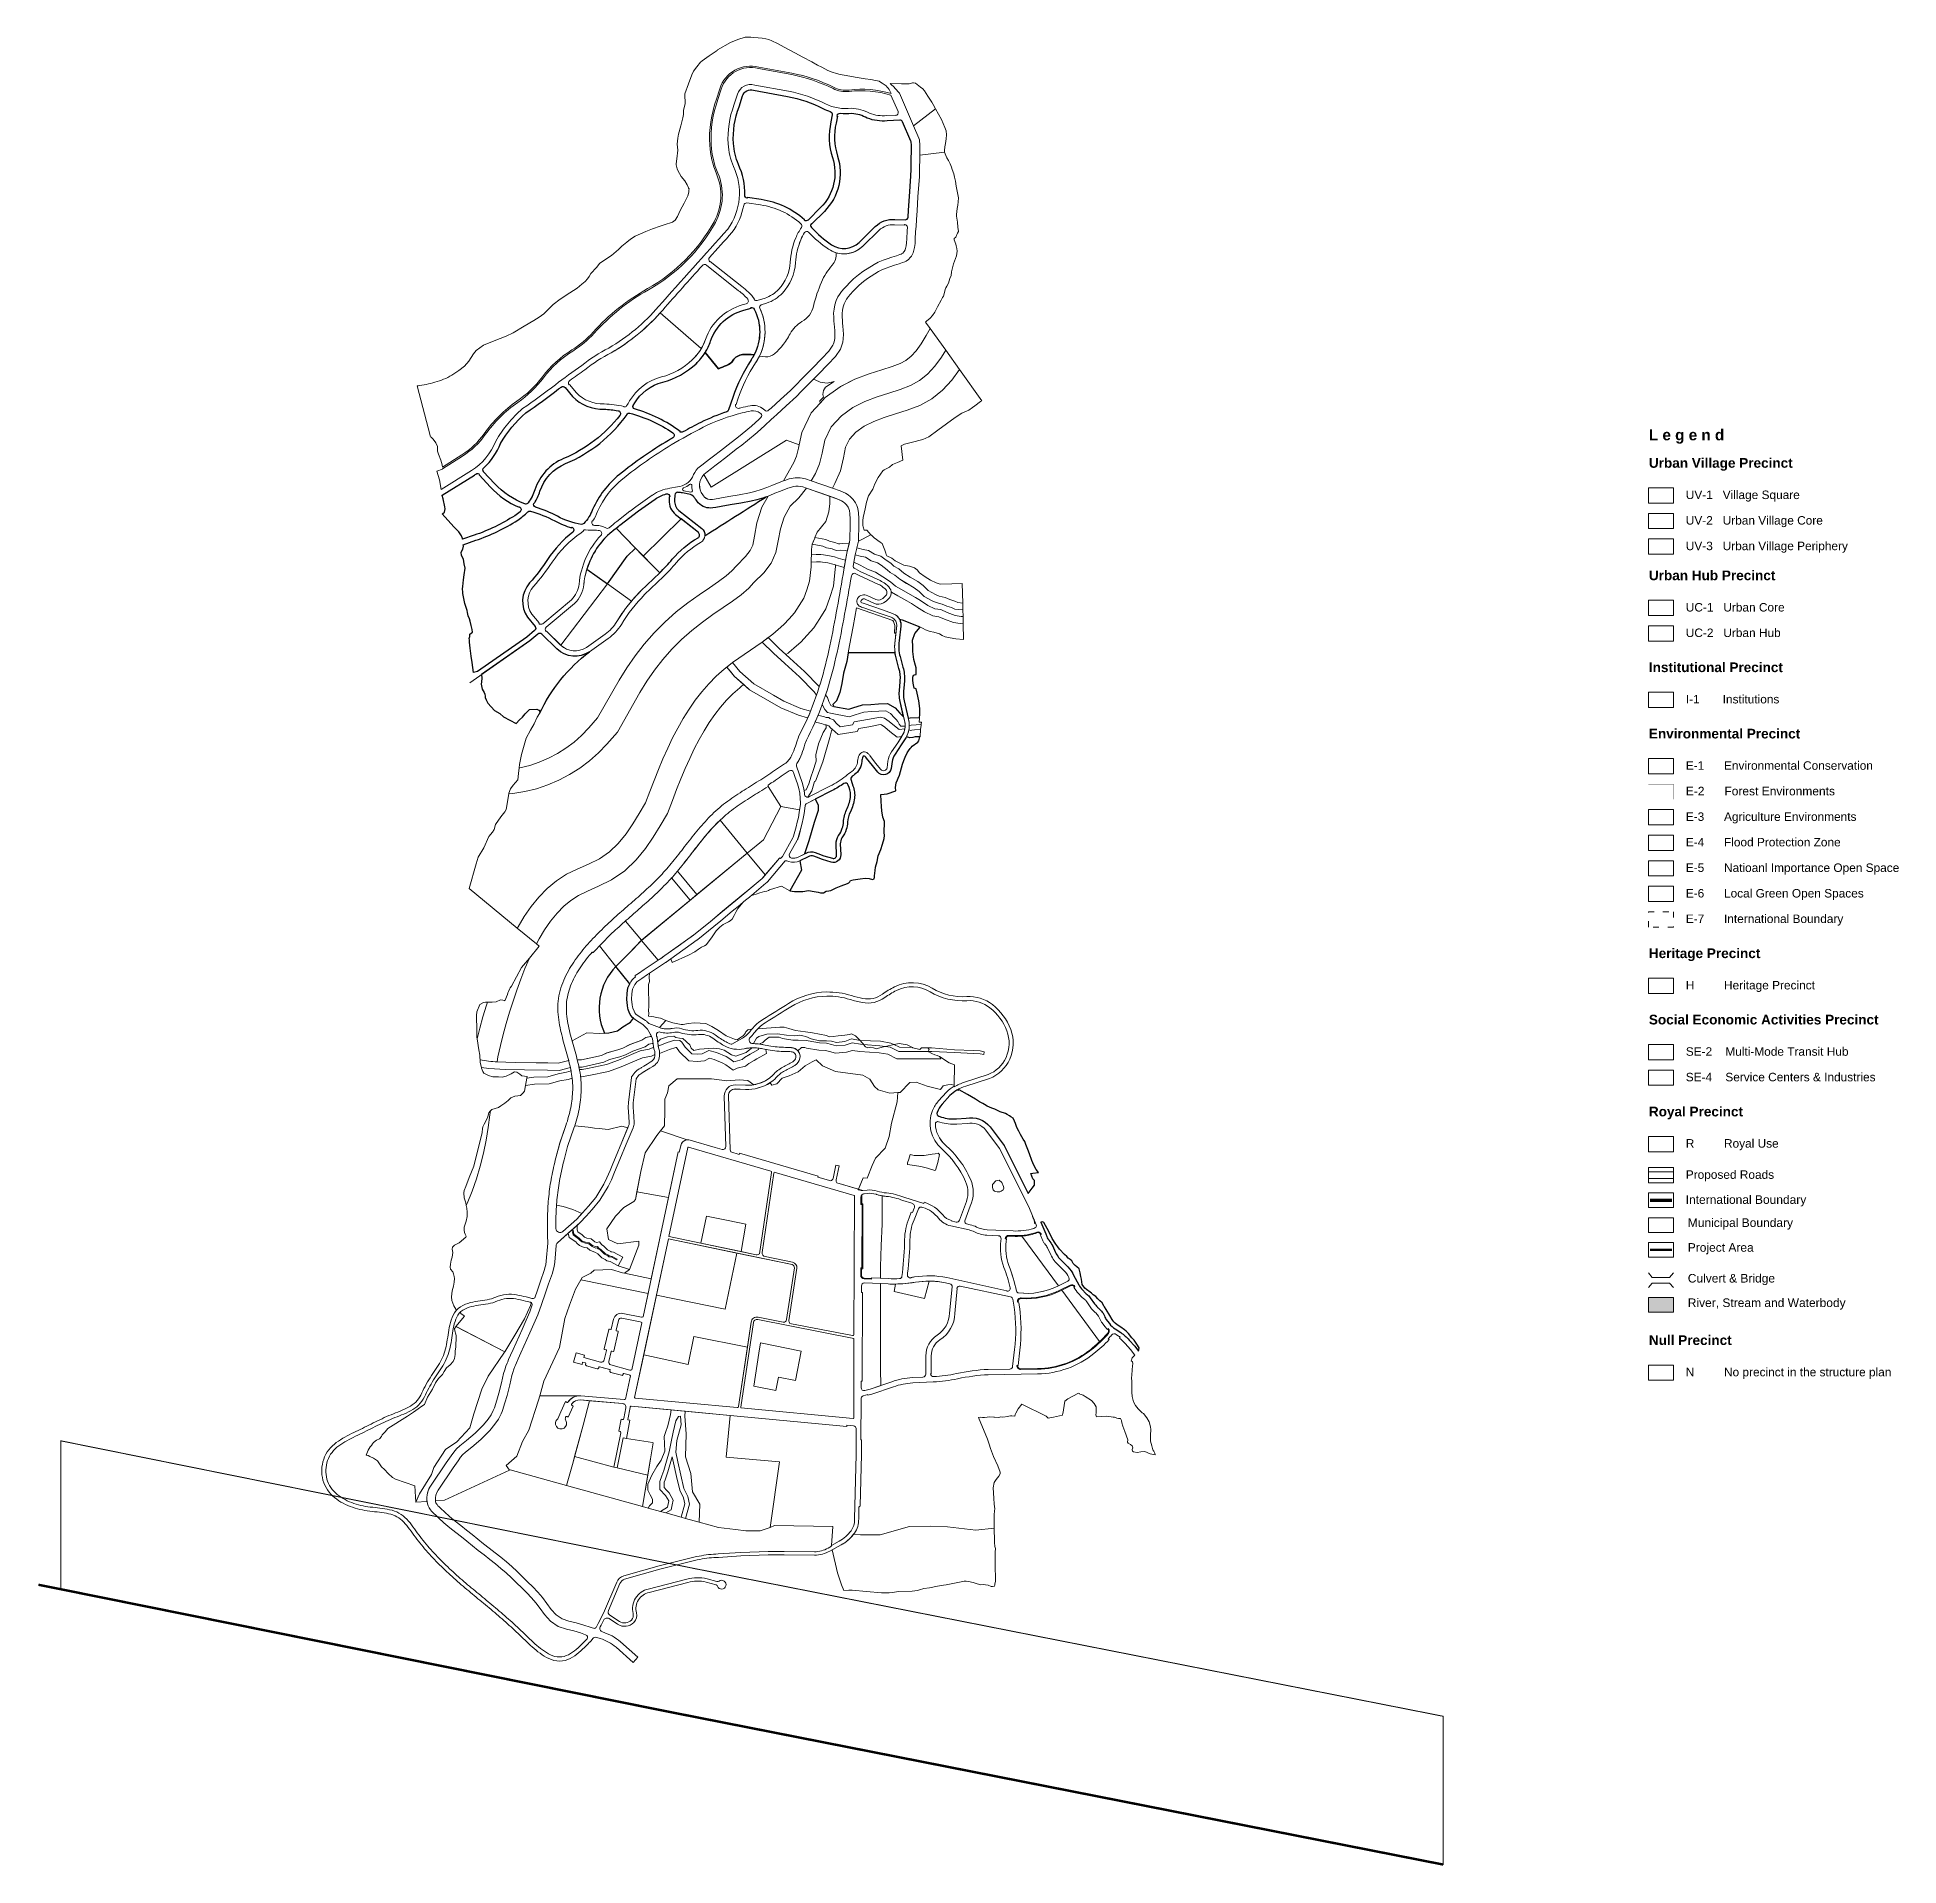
# Model space of a CAD drawing. Header units: inches. Extents: x 175034 to 178872, y 2971410 to 2975180.
import ezdxf
from ezdxf.enums import TextEntityAlignment as Align

# ---------------------------------------------------------------- set-up
doc = ezdxf.new("R2010")
doc.units = ezdxf.units.IN
doc.header["$MEASUREMENT"] = 0
doc.linetypes.add('ACAD_ISO03W100', pattern=[30, 12, -18])
doc.linetypes.add('DASHDOTX2', pattern=[2, 1, -0.5, 0, -0.5])
for name, color, linetype, lineweight in [('Culverts', 6, 'Continuous', 9), ('Legend_bndry', 7, 'Continuous', 5), ('Legend_txt', 7, 'Continuous', 0), ('null_precinct', 210, 'Continuous', 9), ('Pre-e1-river conservation bed', 96, 'Continuous', 13), ('Pre-E2-forest environment', 73, 'Continuous', 13), ('pre-E3-agri', 104, 'Continuous', 13), ('pre-E4-Flood Prone-b', 105, 'Continuous', 13), ('pre-E5-national imp open space', 116, 'Continuous', 13), ('pre-E6-local open space', 62, 'Continuous', 13), ('pre-E7-internatinal buffer', 10, 'ACAD_ISO03W100', 13), ('pre-heritage', 30, 'Continuous', 13), ('pre-institutional', 145, 'Continuous', 13), ('pre-royal', 40, 'Continuous', 13), ('pre-SE2-transit hub', 207, 'Continuous', 13), ('Pre-SE4-Service Industries', 191, 'Continuous', 0), ('pre-UC-1-existing', 20, 'Continuous', 13), ('pre-UC-2-new', 24, 'Continuous', 13), ('pre-uv-1- conv shopping', 1, 'Continuous', 13), ('pre-uv-2-high desity', 31, 'Continuous', 13), ('pre-uv-3-low desity', 41, 'Continuous', 13), ('Project Area', 5, 'DASHDOTX2', 70), ('Roads-Proposed', 1, 'Continuous', 13), ('Waterbody_bndry', 130, 'Continuous', 13), ('Waterbody_htch', 141, 'Continuous', 20)]:
    doc.layers.add(name, color=color, linetype=linetype, lineweight=lineweight)
doc.layers.add('International Boundary', color=4, linetype='DASHDOTX2')
doc.styles.add('Ariel', font='arial.ttf')

msp = doc.modelspace()

# ---------------------------------------------------------------- texts
at = {"layer": 'Legend_txt', "style": 'Ariel'}
for s, height, p in [('UV-1   Village Square', 17.5, (178433.3, 2974236.5)), ('UV-2   Urban Village Core', 17.5, (178433.3, 2974183.8)), ('UV-3   Urban Village Periphery', 17.5, (178433.3, 2974131.1)), ('UC-1   Urban Core', 17.5, (178433.3, 2974004.6)), ('UC-2   Urban Hub', 17.5, (178433.3, 2973952)), ('I-1       Institutions', 17.5, (178433.3, 2973815.1)), ('E-1      Environmental Conservation', 17.5, (178433.3, 2973678.3)), ('E-2      Forest Environments', 17.688, (178433.3, 2973625.6)), ('E-3      Agriculture Environments', 17.5, (178433.3, 2973572.9)), ('E-4      Flood Protection Zone', 17.5, (178433.3, 2973520.3)), ('E-5      Natioanl Importance Open Space', 17.5, (178433.3, 2973467.6)), ('E-6      Local Green Open Spaces', 17.5, (178433.3, 2973414.9)), ('E-7      International Boundary', 17.5, (178433.3, 2973362.3)), ('H         Heritage Precinct', 17.5, (178433.3, 2973225.4)), ('SE-2    Multi-Mode Transit Hub', 17.5, (178433.3, 2973088.6)), ('SE-4    Service Centers & Industries', 17.5, (178433.3, 2973035.9)), ('R         Royal Use', 17.5, (178433.3, 2972899.1)), ('Proposed Roads', 17.5, (178433.3, 2972834.8)), ('N         No precinct in the structure plan', 17.5, (178433.3, 2972427.6))]:
    msp.add_text(s, height=height, dxfattribs=at).set_placement(p, align=Align.MIDDLE_LEFT)
at = {"layer": 'Legend_txt', "attachment_point": 1, "line_spacing_factor": 1.5, "style": 'Ariel'}
for s, insert, char_height, width in [('{\\fArial|b1|i0|c0|p34;L e g e n d}', (178357.2, 2974371.4), 22.5, 346.723), ('{\\fArial|b1|i0|c0|p34;Urban Village Precinct}', (178357.2, 2974312.3), 20, 460.44), ('{\\fArial|b1|i0|c0|p34;Urban Hub Precinct}', (178357.2, 2974080.4), 20, 460.44), ('{\\fArial|b1|i0|c0|p34;Institutional Precinct}', (178357.2, 2973890.9), 20, 460.44), ('{\\fArial|b1|i0|c0|p34;Environmental Precinct}', (178357.2, 2973754.1), 20, 460.44), ('{\\fArial|b1|i0|c0|p34;Heritage Precinct}', (178357.2, 2973301.2), 20, 460.44), ('{\\fArial|b1|i0|c0|p34;Social Economic Activities Precinct}', (178357.2, 2973164.4), 20, 536.34), ('{\\fArial|b1|i0|c0|p34;Royal Precinct}', (178357.2, 2972974.8), 20, 460.44), ('International Boundary', (178433.1, 2972792.1), 17.688, 447.657), ('Municipal Boundary', (178437.4, 2972744.5), 17.688, 447.657), ('Project Area', (178437.4, 2972693.4), 17.688, 447.657), ('Culvert & Bridge', (178437.4, 2972629.9), 17.688, 447.657), ('{\\fArial|b0|i0|c0|p34;River, Stream and Waterbody}', (178437.4, 2972579.4), 17.688, 447.657), ('{\\fArial|b1|i0|c0|p34;Null Precinct}', (178357.2, 2972503.4), 20, 460.44)]:
    msp.add_mtext(s, dxfattribs=dict(at, insert=insert, char_height=char_height, width=width))

# ---------------------------------------------------------------- hatches: boundary and pattern name
at = {"layer": 'Waterbody_htch'}
msp.add_hatch(color=256, dxfattribs=at).paths.add_polyline_path([(178408, 2972551.2), (178356.1, 2972551.2), (178356.1, 2972581.4), (178408, 2972581.4)])

# ---------------------------------------------------------------- linework, layer by layer
at = {"layer": 'Culverts', "flags": 128}
for points in [[(178364.3, 2972622.9), (178356.1, 2972631.9)], [(178399.8, 2972622.9), (178408, 2972631.9)], [(178364.3, 2972610.7), (178356.1, 2972601.7)], [(178364.3, 2972622.9), (178399.8, 2972622.9)], [(178364.3, 2972610.7), (178399.8, 2972610.7)], [(178399.8, 2972610.7), (178408, 2972601.7)]]:
    msp.add_lwpolyline(points, dxfattribs=at)
at = {"layer": 'International Boundary', "const_width": 5, "flags": 128}
msp.add_lwpolyline([(175036.7, 2971989.1), (176334.5, 2971727.5), (177932.8, 2971412.1)], dxfattribs=at)
at = {"layer": 'Legend_bndry'}
for points in [[(178356.1, 2972849.3), (178408, 2972849.3), (178408, 2972817.8), (178356.1, 2972817.8)], [(178356.1, 2972766.7), (178408, 2972766.7), (178408, 2972796.9), (178356.1, 2972796.9), (178356.1, 2972766.7)], [(178356.1, 2972715.5), (178408, 2972715.5), (178408, 2972745.8), (178356.1, 2972745.8), (178356.1, 2972715.5)], [(178356.1, 2972664.4), (178408, 2972664.4), (178408, 2972694.7), (178356.1, 2972694.7), (178356.1, 2972664.4)], [(178408, 2972551.2), (178356.1, 2972551.2), (178356.1, 2972581.4), (178408, 2972581.4)]]:
    msp.add_lwpolyline(points, close=True, dxfattribs=at)
at = {"layer": 'null_precinct', "flags": 128}
msp.add_lwpolyline([(176318.6, 2974611.6, -0.079668), (176217.9, 2974529.5, 0.055991), (176163.4, 2974494.3, 0.007123), (176132.1, 2974471.9, 0.41819), (176131, 2974463.3), (176131.8, 2974463.9), (176145.9, 2974446.8, 0.211524), (176203.2, 2974424, -0.035238), (176243.7, 2974418.9), (176243.5, 2974417.9, 0.308371), (176249.5, 2974420.1, 0.010111), (176255.6, 2974430, -0.19869), (176321.1, 2974479.5, 0.126759), (176384.9, 2974514.9, 0.070066), (176403.4, 2974538.1)], format="xyb", close=True, dxfattribs=at)
msp.add_lwpolyline([(178356.1, 2972442.1), (178408, 2972442.1), (178408, 2972410.6), (178356.1, 2972410.6)], close=True, dxfattribs=at)
at = {"layer": 'Pre-e1-river conservation bed', "flags": 128}
for points in [[(176707.2, 2974130.7), (176708.1, 2974134.8), (176707, 2974135.3), (176694.7, 2974136.2), (176688.8, 2974135.7), (176686.7, 2974135.6), (176686.3, 2974135.7), (176679, 2974138.4), (176668, 2974141), (176660, 2974144.3), (176637.6, 2974148.2), (176637.3, 2974147.4), (176631.8, 2974134.8), (176653.9, 2974130.7), (176661.8, 2974127.4), (176672.9, 2974124.8), (176681.5, 2974121.6), (176690.3, 2974122.3), (176701.1, 2974121.6), (176704.4, 2974120)], [(176906.3, 2974024.9), (176894.2, 2974027.8), (176886.6, 2974031.2), (176871.2, 2974039.4), (176860.9, 2974049.8), (176849.7, 2974057.6), (176833.8, 2974066.9), (176821, 2974075.1), (176810.5, 2974083.6), (176800.5, 2974089.1), (176794.6, 2974094.6), (176782.1, 2974103.8), (176773.5, 2974109.8), (176760.5, 2974113.8), (176748.4, 2974121.4), (176737, 2974123.6), (176726.6, 2974126.6), (176724.4, 2974127.5), (176724.3, 2974126.7), (176720.7, 2974113), (176731.1, 2974109.9), (176741.8, 2974107.8), (176753.6, 2974100.5), (176766.4, 2974096.5), (176774.2, 2974091.1), (176786.4, 2974082.1), (176792.6, 2974076.4), (176802.7, 2974070.8), (176813.1, 2974062.4), (176826.3, 2974054), (176842.1, 2974044.7), (176852.6, 2974037.4), (176863.2, 2974026.7), (176879.6, 2974018), (176887.8, 2974014.2), (176900, 2974011.3), (176909.5, 2974007.1), (176919.6, 2974004.1), (176926.2, 2974000.6), (176942.8, 2973999), (176942.4, 2974013.4), (176932.3, 2974014.3), (176926.3, 2974017.5), (176916, 2974020.6)], [(176667.4, 2974111), (176655.5, 2974112.6), (176650.1, 2974113.6), (176640, 2974113.2), (176630.4, 2974112.9), (176630.2, 2974103.9), (176630, 2974097.9), (176640.6, 2974098.2), (176649, 2974098.5), (176653.2, 2974097.8), (176664.5, 2974096.2), (176674.3, 2974093.8), (176679.9, 2974092.2), (176681.7, 2974091.7), (176690.9, 2974088.9), (176698.3, 2974086.7), (176700.9, 2974101.6), (176695.3, 2974103.3), (176685.9, 2974106.1), (176678.1, 2974108.3)], [(176616.5, 2973872.4), (176585.9, 2973899.7), (176577.7, 2973907.2), (176563.8, 2973919.7), (176562.7, 2973920.8), (176541.1, 2973942.1), (176528.9, 2973933), (176552.4, 2973909.9), (176575.8, 2973888.6), (176606.1, 2973861.5), (176636.1, 2973830.3), (176641.1, 2973823.7), (176642.9, 2973829), (176646, 2973838.5), (176646.7, 2973840.9)], [(176628.6, 2973790.2), (176608.6, 2973795.9), (176573.9, 2973810.7), (176552.3, 2973823.4), (176511.7, 2973846.9), (176483, 2973872.3), (176467.9, 2973890.7), (176467.9, 2973890.6), (176456.1, 2973881.4), (176472.1, 2973861.9), (176502.9, 2973834.7), (176544.7, 2973810.4), (176567.1, 2973797.3), (176603.5, 2973781.8), (176622.6, 2973776.3), (176625.5, 2973782.8)], [(176235.5, 2973077.5), (176247.2, 2973081.5), (176262.3, 2973089.3), (176287.5, 2973098.5), (176295, 2973103.6), (176302, 2973104.9), (176304, 2973105.3), (176303.5, 2973109.2), (176302.6, 2973115.4), (176300.3, 2973119.9), (176299.2, 2973119.7), (176289.1, 2973117.8), (176280.6, 2973112), (176256.3, 2973103.1), (176241.3, 2973095.4), (176231.1, 2973091.9), (176208.9, 2973086), (176197.7, 2973080.6), (176166, 2973073.5), (176156.4, 2973071.3), (176147.7, 2973071.5), (176148.3, 2973069), (176149.5, 2973064.2), (176150.6, 2973059.3), (176151.2, 2973056.5), (176157.8, 2973056.3), (176169.3, 2973058.9), (176202.6, 2973066.4), (176214.1, 2973071.9)], [(176270.4, 2973070.6), (176282, 2973075.4), (176300.6, 2973079.2), (176307.4, 2973082.3), (176307.5, 2973088.6), (176305.5, 2973094), (176305, 2973097.4), (176303.9, 2973097.2), (176295.9, 2973093.6), (176277.6, 2973089.8), (176264.6, 2973084.4), (176232.6, 2973070.8), (176208, 2973061.8), (176168.6, 2973053.6), (176158, 2973051.7), (176152.2, 2973051.3), (176152.6, 2973049.4), (176153.4, 2973044.4), (176154.2, 2973039.4), (176154.5, 2973036.4), (176159.8, 2973036.8), (176171.5, 2973038.9), (176212.2, 2973047.4), (176238.1, 2973056.9)], [(176827.8, 2973102.7), (176811.7, 2973105.1), (176800.8, 2973102.8), (176800.5, 2973102.8), (176812.3, 2973097.4), (176838.8, 2973096.8)], [(176137.2, 2973033.7), (176136.8, 2973037.1), (176136.1, 2973041.7), (176135.4, 2973046.3), (176134.9, 2973048.6), (176125.6, 2973045.8), (176108, 2973042.5), (176087.2, 2973036.6), (176058.4, 2973035.9), (176043.5, 2973033.9), (176041, 2973018.4), (176059.6, 2973021), (176089.5, 2973021.7), (176111.4, 2973027.9), (176129.2, 2973031.2)], [(176147.2, 2972730), (176138.7, 2972722.5), (176138.9, 2972719.4), (176139.7, 2972716.5), (176140.7, 2972711.7), (176151.9, 2972704), (176154.4, 2972700.9), (176157.9, 2972697.8), (176164.9, 2972695.2), (176172.5, 2972694), (176179.3, 2972688.4), (176186.3, 2972685.5), (176189.7, 2972686.2), (176192, 2972683), (176196.6, 2972680.5), (176204.9, 2972672.2), (176211.9, 2972668.6), (176213.5, 2972667.1), (176219.4, 2972666.1), (176229.6, 2972660.7), (176228.6, 2972658.9), (176218.7, 2972664.2), (176212.5, 2972665.3), (176210.7, 2972667), (176203.7, 2972670.6), (176195.3, 2972678.9), (176190.6, 2972681.5), (176188.8, 2972684), (176186.1, 2972683.4), (176178.3, 2972686.7), (176171.7, 2972692.1), (176164.4, 2972693.2), (176156.8, 2972696.1), (176153, 2972699.5), (176150.5, 2972702.5), (176138.9, 2972710.6), (176137.7, 2972716), (176136.9, 2972719.1), (176136.8, 2972720.8), (176129, 2972713.9), (176130.9, 2972705.2), (176144.4, 2972695.8), (176146.5, 2972693.2), (176152.1, 2972688.3), (176162.1, 2972684.5), (176167.8, 2972683.6), (176173.6, 2972678.9), (176185.2, 2972674.1), (176185.4, 2972674.1), (176189.9, 2972671.6), (176198.4, 2972663.2), (176205.4, 2972659.6), (176208.3, 2972656.9), (176215.8, 2972655.6), (176232.3, 2972646.7), (176241.8, 2972664.4), (176222.3, 2972674.7), (176217.7, 2972675.5), (176217.2, 2972676.1), (176210.3, 2972679.6), (176202, 2972687.7), (176198.1, 2972689.9), (176193.5, 2972696.2), (176187.2, 2972694.9), (176184, 2972696.2), (176176.3, 2972702.5), (176167.2, 2972703.9), (176162.6, 2972705.7), (176160.9, 2972707.2), (176158, 2972710.7), (176148.8, 2972717.1), (176148.4, 2972718.6), (176147.8, 2972720.9)], [(176337.1, 2972178.4), (176331.9, 2972183.8), (176326.8, 2972189.3), (176326.9, 2972200.6), (176328.7, 2972205.5), (176334.5, 2972222), (176343.5, 2972253.1), (176346, 2972240.4), (176352.4, 2972212.2), (176358.9, 2972184.1), (176367, 2972168.2), (176369.8, 2972155.7), (176362, 2972128.4), (176370.9, 2972125.9), (176379, 2972155.5), (176375.6, 2972171.3), (176367.4, 2972187.2), (176354.8, 2972242.2), (176350.9, 2972262.4), (176353, 2972286.4), (176361.6, 2972318.7), (176360.4, 2972336.8), (176356.1, 2972336.3), (176351, 2972326.7), (176348, 2972315.3), (176345.1, 2972304), (176341, 2972283.5), (176337, 2972263.1), (176326, 2972224.7), (176322, 2972213.5), (176318, 2972202.2), (176317.8, 2972185.7), (176329.8, 2972173), (176336.2, 2972161.8), (176333.4, 2972149.3), (176319.6, 2972140.1), (176330.2, 2972137.1), (176341.4, 2972143.7), (176343.6, 2972153.5), (176345.7, 2972163.2)]]:
    msp.add_lwpolyline(points, close=True, dxfattribs=at)
for points in [[(176730.8, 2974091.6), (176718, 2974097.8), (176716.4, 2974088.6), (176716.3, 2974088.3, 0.126338), (176718.8, 2974085.5), (176721.2, 2974083.8), (176731, 2974078.7), (176772.5, 2974059.5, -0.069303), (176783, 2974052.7), (176787.7, 2974049, -0.207076), (176794.7, 2974036.7), (176795.3, 2974036.1), (176808.7, 2974028.3), (176826.9, 2974018.2), (176837.1, 2974012.2), (176847.3, 2974005.8), (176863.3, 2973994.9), (176880.6, 2973986.8), (176893.5, 2973985.1), (176904.6, 2973980.3), (176923.2, 2973973), (176937.5, 2973971), (176943.4, 2973970.3), (176943.1, 2973985.4), (176939.4, 2973985.8), (176927, 2973987.6), (176910.3, 2973994.1), (176897.5, 2973999.7), (176884.9, 2974001.4), (176870.8, 2974008), (176855.5, 2974018.4), (176844.9, 2974025), (176834.4, 2974031.2), (176816.1, 2974041.4), (176804, 2974048.4), (176793.7, 2974057.1), (176778, 2974067.5), (176762.6, 2974077.1), (176746.4, 2974083.1)], [(176666.4, 2973810.1), (176663.7, 2973818.9), (176659.7, 2973824.1), (176659.5, 2973823.5), (176656.3, 2973813.9), (176652.8, 2973804.3), (176652.7, 2973803.9), (176658.4, 2973793.5), (176663.9, 2973787.7), (176670.1, 2973786.1), (176708.4, 2973779), (176720.5, 2973782.7), (176738.4, 2973788.5), (176754.4, 2973789.5), (176769.7, 2973790.7), (176783.8, 2973791.1), (176793.8, 2973785.4), (176801.8, 2973776.5), (176805, 2973773), (176808.8, 2973769.3), (176811.7, 2973763.3), (176815, 2973759.6), (176821.8, 2973759.4), (176823.8, 2973759.7, 0.073561), (176822.4, 2973770.9), (176820.6, 2973778.8), (176815.7, 2973783.4), (176812.9, 2973786.5), (176803.4, 2973797.2), (176787.6, 2973806.3), (176768.9, 2973805.7), (176753.3, 2973804.4), (176735.6, 2973803.4), (176716, 2973797), (176707.5, 2973794.4), (176676.4, 2973800.2), (176673.3, 2973800.7), (176671.8, 2973801.1), (176670.6, 2973802.4)], [(176681.5, 2973765.6), (176675.8, 2973772.7), (176668.6, 2973775.4), (176666.5, 2973777.2), (176660.8, 2973777.3), (176655.4, 2973779.4), (176645.8, 2973781.4), (176644.1, 2973782.1), (176641.6, 2973775.9), (176638.2, 2973768.3), (176641.7, 2973767), (176651.1, 2973765), (176657.8, 2973762.4), (176660.8, 2973762.3), (176661, 2973762.2), (176666.7, 2973760.1), (176670.7, 2973755.1), (176673.1, 2973753), (176685.3, 2973742.6), (176724.7, 2973748.5), (176728.3, 2973754.6), (176748.9, 2973758.3), (176772.2, 2973762.7), (176774.8, 2973762.1), (176781.5, 2973757.2), (176792.4, 2973748.4), (176807.4, 2973737), (176816.7, 2973738.1), (176817.8, 2973739.9, 0.098853), (176823.3, 2973754), (176811.7, 2973752.6), (176801.7, 2973760.3), (176790.6, 2973769.1), (176781.2, 2973776), (176772.6, 2973778.1), (176746.1, 2973773.1), (176718.9, 2973768.1), (176715.4, 2973762.3), (176689.8, 2973758.4)], [(176855.4, 2973752.4), (176855.4, 2973752.6), (176842.7, 2973752.1), (176837.7, 2973751), (176834.7, 2973750.8), (176831.5, 2973751.6, -0.080834), (176826.2, 2973737.4), (176833.4, 2973735.7), (176839.7, 2973736.1), (176844.7, 2973737.2), (176854.3, 2973737.6), (176854.5, 2973738)], [(176857.5, 2973767.5), (176854, 2973767.6), (176852.5, 2973767.6), (176853, 2973775), (176853.3, 2973777.6), (176834.3, 2973776.4), (176830, 2973775.7), (176830.7, 2973773, -0.064864), (176832.3, 2973760.9), (176835.9, 2973761.4), (176857, 2973762.9)], [(176632.5, 2973127), (176618.4, 2973129.5), (176597.3, 2973131.9), (176583.9, 2973136), (176574, 2973138.7), (176565, 2973138.9), (176520, 2973135.6, 0.035984), (176511.9, 2973126.3, -0.045212), (176504.3, 2973117.7, 0.682692), (176509.5, 2973104.8, -0.004574), (176511.3, 2973104.8), (176517.3, 2973116.1), (176521.8, 2973119.8), (176538.2, 2973124.2), (176560.8, 2973124.7), (176579.3, 2973122), (176596.3, 2973120.7), (176605.6, 2973122), (176612.5, 2973121), (176618.7, 2973119.4), (176630, 2973114.5), (176647.3, 2973110.9), (176661.7, 2973110.3), (176671.6, 2973109.7), (176682.3, 2973107.5), (176699.4, 2973108.9), (176713, 2973114.7), (176730.7, 2973111.5), (176721.2, 2973121.2), (176713.4, 2973125), (176708.9, 2973124), (176699.7, 2973122), (176685.8, 2973120.6), (176675, 2973119.3), (176667.3, 2973118.6), (176661.3, 2973121.4), (176647.1, 2973124.4)], [(176397.4, 2973123.6, -0.109272), (176360.3, 2973127.3, 0.134831), (176345.3, 2973128, -0.124119), (176318.3, 2973128.7, 0.648154), (176311.3, 2973120.3), (176312.3, 2973118.3), (176313.4, 2973110.5), (176313.6, 2973108.6), (176319.4, 2973114.2), (176333.9, 2973118.9), (176347.1, 2973119.9), (176351.2, 2973117.8), (176358.4, 2973116.2), (176365.5, 2973115.2), (176380, 2973102.5), (176382.8, 2973095.4), (176388.3, 2973090.5), (176399.5, 2973093.6), (176428.6, 2973095.2), (176440.9, 2973093.9), (176450.6, 2973091.7), (176465.5, 2973081.8), (176474.4, 2973078.8), (176495.6, 2973086.3), (176507, 2973095.8), (176507.2, 2973096.2, 0.042804), (176491.9, 2973094.3, -0.18441), (176450.2, 2973100.9, -0.02721), (176427, 2973115.9, 0.189433)], [(176455, 2973078.2), (176434.6, 2973086.3), (176418.8, 2973090.7), (176405.5, 2973083.9), (176395.2, 2973083), (176384.2, 2973084.1), (176370.1, 2973097.4), (176363.3, 2973107.7), (176358.9, 2973111.2), (176349.1, 2973112.2), (176333, 2973106.9), (176314.8, 2973099.8), (176315.2, 2973096.5), (176317.5, 2973090.3), (176317.5, 2973084.8), (176338, 2973092.8), (176350.8, 2973097), (176352.5, 2973096.8), (176358.6, 2973087.7), (176377.6, 2973069.7), (176395.1, 2973068), (176409.7, 2973069.3), (176420.4, 2973074.7), (176429.9, 2973072.1), (176448.1, 2973064.8), (176454, 2973061.1), (176468.8, 2973050.3), (176477.7, 2973054), (176494.4, 2973058.2), (176501.4, 2973063.6), (176512.1, 2973070.2), (176517.9, 2973073.8), (176537.8, 2973084.5), (176536.2, 2973093), (176530.2, 2973094.1, 0.027396), (176520.5, 2973095.7), (176521.1, 2973092.6), (176510.4, 2973086.8), (176504.2, 2973083), (176492.8, 2973076), (176487.7, 2973072), (176472.9, 2973068.3), (176470.8, 2973067.4), (176462.5, 2973073.4)], [(176672, 2973103.1), (176661.7, 2973106), (176647.3, 2973106.3), (176624, 2973110.3), (176619.6, 2973111.6), (176603.4, 2973111.8), (176592.3, 2973112.1), (176570.7, 2973115.5), (176563.7, 2973118.2), (176543.4, 2973118), (176534.8, 2973112.2), (176530.2, 2973106.9), (176525.6, 2973105.2), (176524.1, 2973103.8, -0.020131), (176531.9, 2973102.4), (176542.8, 2973100.4, 0.046205), (176577.3, 2973097.2, -0.007081), (176589.3, 2973096.6, -0.204876), (176602.7, 2973089.7), (176609.8, 2973096.7), (176617.2, 2973096.7), (176620.4, 2973095.6), (176645.8, 2973091.4), (176659.5, 2973091), (176668, 2973088.7), (176680, 2973085.3), (176702.7, 2973086.9), (176715.4, 2973091), (176730.3, 2973088.7), (176770, 2973085.7), (176788, 2973083), (176806.9, 2973073.8), (176897, 2973073.6), (176894.5, 2973078.6), (176890, 2973080.6), (176884.7, 2973081.7), (176878.8, 2973084.5), (176872.6, 2973088.1), (176872.2, 2973088.7), (176810.4, 2973088.8), (176792.5, 2973097.5), (176783, 2973098.9), (176779, 2973098.1), (176764.2, 2973094.4), (176758.2, 2973096.2), (176752.3, 2973097.5), (176746.9, 2973095.9), (176741.9, 2973098.1), (176738, 2973103.1), (176732, 2973103.6), (176714.2, 2973106.4), (176699.8, 2973101.7), (176681.6, 2973100.5)], [(176131.3, 2973064.8), (176130.1, 2973069.5), (176130, 2973069.9), (176108.4, 2973064.3), (176086.7, 2973065), (176062.8, 2973065.5), (176019.8, 2973066.1), (176000.6, 2973066.3), (175982.5, 2973067.4, -0.039406), (175947.3, 2973071.2), (175947.6, 2973065.7), (175949.9, 2973055.7), (175965.4, 2973053.4), (176000, 2973051.3), (176038.7, 2973050.9), (176086.3, 2973050), (176110.1, 2973049.2), (176133.6, 2973055.3), (176133.5, 2973055.5), (176132.5, 2973060.2)]]:
    msp.add_lwpolyline(points, format="xyb", close=True, dxfattribs=at)
at = {"layer": 'Pre-e1-river conservation bed'}
msp.add_lwpolyline([(178356.1, 2973692.7), (178408, 2973692.7), (178408, 2973661.2), (178356.1, 2973661.2)], close=True, dxfattribs=at)
at = {"layer": 'Pre-E2-forest environment', "ltscale": 0.1, "flags": 128}
for points in [[(176387.3, 2975110), (176387.3, 2975110), (176383.9, 2975102.5), (176376.9, 2975083.8), (176369.6, 2975063.3), (176369.5, 2975062.8), (176370.2, 2975042.8), (176366.9, 2975029.7), (176366.4, 2975020.8), (176365.4, 2975013.7), (176360.9, 2974997.3), (176356.5, 2974980.3), (176354.9, 2974972), (176353.9, 2974959.7), (176354.8, 2974947.1), (176353, 2974929.3), (176351.7, 2974919.3), (176351.8, 2974917), (176353.5, 2974908.9), (176354.9, 2974905.2), (176362, 2974893.2), (176369.3, 2974883.7), (176374.6, 2974875.9), (176377.1, 2974869.6), (176377.2, 2974868.9), (176378.2, 2974867.3), (176377.8, 2974864.9), (176377.7, 2974864.8), (176377.8, 2974864.7), (176377.6, 2974860.9), (176375.7, 2974853.3), (176367.8, 2974837.6), (176360.1, 2974823), (176354.5, 2974810.7), (176349.5, 2974802.6), (176349.5, 2974802.6), (176344, 2974798.7), (176340.2, 2974797), (176330.8, 2974794.3), (176318.4, 2974790.6), (176302.5, 2974784.9), (176288.9, 2974779.2), (176267, 2974770), (176257.4, 2974763.4), (176250.2, 2974757.7), (176239.9, 2974748.9), (176232.5, 2974742.4), (176218.5, 2974730.3), (176194.4, 2974714.4), (176187.5, 2974705.2), (176175.7, 2974693.1), (176172.1, 2974686.8), (176168.7, 2974681.6), (176164.1, 2974676.4), (176157.2, 2974670.8), (176147.3, 2974662.8), (176132.3, 2974652.8), (176112.2, 2974639.6), (176098.1, 2974628.8), (176086, 2974617), (176078.8, 2974609.5), (176069.2, 2974602.6), (176058.2, 2974596.1), (176038.1, 2974584.1), (176015.6, 2974570.8), (176000.9, 2974563.6), (175976.4, 2974553.9), (175954.3, 2974544.8), (175939.1, 2974534.4), (175933.7, 2974527.4), (175924.2, 2974512), (175915.1, 2974501.7), (175903.8, 2974492.6), (175892.9, 2974485.7, -0.066247), (175858.8, 2974469.9, -0.039917), (175822.5, 2974461.6, -0.003453), (175817.4, 2974460.9), (175844.4, 2974358.8), (175844.1, 2974357.6), (175845.4, 2974356.1), (175846.5, 2974355.4), (175850.6, 2974351.2), (175856.4, 2974343.5), (175859.6, 2974336.2), (175859.4, 2974331.7), (175859.8, 2974326.7), (175861.8, 2974320.2), (175866.4, 2974307.8), (175869.3, 2974298.1), (175869.5, 2974293.8), (175909.4, 2974318.8, 0.098746), (175955.6, 2974362.4, -0.086497), (176023.3, 2974429.5, 0.078219), (176075.7, 2974479.7, -0.090754), (176136.6, 2974535.3, 0.069859), (176180.3, 2974571.9, -0.082072), (176292.8, 2974661.7, 0.14038), (176429.7, 2974799.6, 0.229603), (176434.8, 2974898.5, -0.084284), (176420.9, 2974957.7, -0.105161), (176434.8, 2975052.3), (176441.5, 2975073.7, -0.397552), (176521.9, 2975118.6), (176590.4, 2975105.8, -0.070697), (176676.3, 2975076.8, 0.148607), (176708.1, 2975071.2, -0.105629), (176794.8, 2975063.7), (176792.3, 2975069.4, 0.130722), (176784.3, 2975079.5), (176776.6, 2975085.3), (176776.1, 2975085.6, 0.122855), (176762.9, 2975091.1), (176753, 2975092.7), (176741.6, 2975094.5), (176720.8, 2975097.9), (176702.3, 2975101.1), (176702.3, 2975101.1), (176689.7, 2975103.4), (176682.1, 2975105.1), (176673.4, 2975108), (176664.5, 2975111.5), (176651.6, 2975118), (176643, 2975122.7), (176631.1, 2975129.2), (176613, 2975138.9), (176596.6, 2975147.7), (176574.1, 2975159.6), (176560.4, 2975166.8), (176548.6, 2975172.7), (176548.6, 2975172.7), (176542.9, 2975175.1), (176536.4, 2975176.9), (176529.1, 2975178), (176520.8, 2975178.9), (176511.7, 2975179.6), (176505.3, 2975180), (176494.2, 2975180), (176479, 2975175.1), (176463.7, 2975168.9), (176437, 2975153.9), (176435.8, 2975153), (176419.6, 2975142), (176404.9, 2975131.5), (176401.6, 2975128.5), (176394.5, 2975119.1)], [(176264.6, 2972779.2), (176268, 2972783.7), (176278.4, 2972841.4), (176287.6, 2972879.4), (176311.4, 2972915.6), (176319.5, 2972925.3), (176327.6, 2972935), (176328.2, 2972967.5), (176328.2, 2972990.6), (176333.9, 2973003.3), (176336.2, 2973017.9), (176353.5, 2973032.1), (176366.9, 2973032.4), (176385.9, 2973032.1), (176424.6, 2973032.2), (176456.4, 2973028.2), (176481.7, 2973029.9), (176499.5, 2973028.5), (176511.7, 2973020.1, 0.099671), (176540.9, 2973031.5, 0.06639), (176551.3, 2973040.4, -0.083691), (176571.4, 2973056.3, -0.008127), (176592.2, 2973067.4, 0.179568), (176598.5, 2973076.2, 0.426712), (176588.8, 2973088.1, 0.007041), (176577.2, 2973088.7, -0.045956), (176541.3, 2973092), (176536.2, 2973093), (176537.8, 2973084.5), (176517.9, 2973073.8), (176512.1, 2973070.2), (176501.4, 2973063.6), (176494.4, 2973058.2), (176477.7, 2973054), (176468.8, 2973050.3), (176454, 2973061.1), (176448.1, 2973064.8), (176429.9, 2973072.1), (176420.4, 2973074.7), (176409.7, 2973069.3), (176395.1, 2973068), (176377.6, 2973069.7), (176358.6, 2973087.7), (176352.5, 2973096.8), (176350.8, 2973097), (176338, 2973092.8), (176317.5, 2973084.8), (176317.4, 2973078.7), (176316.1, 2973071.8), (176312.8, 2973066), (176310.5, 2973063.7), (176308.5, 2973061.3), (176303.8, 2973058), (176297.1, 2973054), (176290.4, 2973049.9), (176284.5, 2973046.4), (176280.6, 2973044.2), (176276.5, 2973041.3), (176275.4, 2973040.5), (176274, 2973039.1), (176269, 2973032.4), (176263, 2972982.6), (176262.9, 2972973.8), (176263.3, 2972963.9), (176264, 2972955.1), (176264.7, 2972941.6, -0.110785), (176262.8, 2972931.2), (176248.8, 2972897.5), (176235.5, 2972866.2), (176230.2, 2972852.9), (176224.4, 2972839.6), (176218, 2972823.9), (176211.2, 2972810), (176193.9, 2972782), (176178.2, 2972763.1), (176166, 2972748.9), (176153.8, 2972735.9), (176147.2, 2972730), (176147.8, 2972720.9), (176148.4, 2972718.6), (176148.8, 2972717.1), (176158, 2972710.7), (176160.9, 2972707.2), (176162.6, 2972705.7), (176167.2, 2972703.9), (176176.3, 2972702.5), (176184, 2972696.2), (176187.2, 2972694.9), (176193.5, 2972696.2), (176198.1, 2972689.9), (176202, 2972687.7), (176210.3, 2972679.6), (176218.4, 2972675.4), (176222.3, 2972674.7), (176241.8, 2972664.4), (176232.3, 2972646.7), (176255.1, 2972639.1), (176274.9, 2972689.6), (176274.9, 2972697.4), (176231.1, 2972691.8), (176211.9, 2972700.9), (176208.7, 2972722.8), (176226.6, 2972749.2), (176243.5, 2972766.8)], [(176788, 2973083), (176770, 2973085.7), (176730.3, 2973088.7), (176715.4, 2973091), (176702.7, 2973086.9), (176680, 2973085.3), (176668, 2973088.7), (176659.5, 2973091), (176645.8, 2973091.4), (176620.4, 2973095.6), (176617.2, 2973096.7), (176609.8, 2973096.7), (176602.7, 2973089.7, -0.215136), (176606.9, 2973074.6, -0.192156), (176596.5, 2973060, 0.008289), (176575.5, 2973048.9, 0.083691), (176557.6, 2973034.7, -0.066392), (176545.5, 2973024.4), (176545.5, 2973024.4, -0.000495), (176545.4, 2973024.3), (176549, 2973019.4), (176558.9, 2973022), (176570.4, 2973033.9), (176584.9, 2973038.2), (176603.3, 2973046.5), (176617.3, 2973058.8), (176632.2, 2973067.4), (176640, 2973071.6), (176653.5, 2973059.2), (176680.2, 2973047.2), (176736.5, 2973039.6), (176751.1, 2973031.8), (176760.5, 2973016.2), (176768.2, 2973009.9), (176792, 2973003), (176808.6, 2973003.8), (176813.6, 2973004.1), (176833.7, 2973024.6), (176846.6, 2973025.6), (176869.1, 2973017.2), (176896.9, 2973010.3), (176902, 2973017.5), (176905.1, 2973018.3), (176911.8, 2973020.2), (176918.9, 2973020.4), (176925, 2973019.3), (176925.7, 2973060.8), (176914.2, 2973065), (176894.6, 2973078.5), (176894.5, 2973078.6), (176897, 2973073.6), (176806.9, 2973073.8)], [(175855.4, 2972162.1), (175874.2, 2972163.3), (176008.2, 2972225.6), (176001.1, 2972235.2), (176023.4, 2972253.9), (176034.6, 2972284.3), (176047.7, 2972308.1), (176067.7, 2972369.8), (176070.3, 2972378.8), (176078.7, 2972408.5), (176110.9, 2972478), (176122, 2972537.8), (176131.6, 2972565.5), (176144.2, 2972598.2), (176155.1, 2972617.5), (176157.9, 2972622.5), (176175.8, 2972631.8), (176182.5, 2972637.5), (176218.5, 2972639.2), (176240.9, 2972632.5), (176245, 2972631.3), (176255.1, 2972639.1), (176232.3, 2972646.7), (176215.8, 2972655.6), (176208.3, 2972656.9), (176205.4, 2972659.6), (176198.4, 2972663.2), (176189.9, 2972671.6), (176185.4, 2972674.1), (176185.2, 2972674.1), (176173.6, 2972678.9), (176167.8, 2972683.6), (176162.1, 2972684.5), (176152.1, 2972688.3), (176146.5, 2972693.2), (176144.4, 2972695.8), (176130.9, 2972705.2), (176129, 2972713.9), (176106.8, 2972694.2, 0.192975), (176104, 2972688.5), (176101.2, 2972654), (176099.8, 2972645.3), (176098.8, 2972640.7), (176096.3, 2972631.7), (176088.7, 2972609.5), (176082.3, 2972590.8), (176074.1, 2972567), (176066.1, 2972545.4), (176058, 2972527.3), (176049.9, 2972508.5), (176031.3, 2972467), (176026.1, 2972455.2), (176022.2, 2972446.6), (176020.4, 2972442), (176019.2, 2972439.1), (176016.9, 2972433.7), (176014.8, 2972427), (176012.8, 2972420.3), (176008.3, 2972401.3), (176002.9, 2972379.4), (175998.6, 2972364.4), (175993.3, 2972348.5), (175992.6, 2972346.4), (175990.6, 2972341.2), (175985.5, 2972330.6), (175977.8, 2972320), (175967.4, 2972307.3), (175960.5, 2972300.1), (175948.7, 2972288.7), (175930.2, 2972273), (175916.9, 2972262.4), (175911.2, 2972256.9), (175906.7, 2972251.8), (175901.8, 2972244.8), (175892, 2972230.4), (175860.7, 2972184.3, 0.182697), (175855.3, 2972162.1)]]:
    msp.add_lwpolyline(points, format="xyb", close=True, dxfattribs=at)
at = {"layer": 'Pre-E2-forest environment', "flags": 128}
for points in [[(176772.5, 2974139.2), (176760.1, 2974147.9), (176754.1, 2974153.6), (176753.3, 2974154.3), (176727.2, 2974140.9), (176727.2, 2974140.7), (176724.4, 2974127.5), (176726.6, 2974126.6), (176737, 2974123.6), (176748.4, 2974121.4), (176760.5, 2974113.8), (176773.5, 2974109.8), (176782.1, 2974103.8), (176794.6, 2974094.6), (176800.5, 2974089.1), (176810.5, 2974083.6), (176821, 2974075.1), (176833.8, 2974066.9), (176849.7, 2974057.6), (176860.9, 2974049.8), (176871.2, 2974039.4), (176886.6, 2974031.2), (176894.2, 2974027.8), (176906.3, 2974024.9), (176916, 2974020.6), (176926.3, 2974017.5), (176932.3, 2974014.3), (176942.4, 2974013.4), (176941.5, 2974053.6), (176919.7, 2974053.2), (176896, 2974052.1), (176887.7, 2974054.8), (176876.2, 2974060.4), (176865.3, 2974067.2), (176853.6, 2974075.9), (176848.3, 2974082), (176843.3, 2974085.6), (176832.6, 2974089.4), (176821.3, 2974091.5), (176803.4, 2974100.4), (176796.3, 2974105.8), (176785.8, 2974111), (176784.4, 2974113.6), (176784.1, 2974116.2), (176782.1, 2974122.6), (176776, 2974136)], [(176351, 2972326.7), (176356.1, 2972336.3), (176360.4, 2972336.8), (176361.6, 2972318.7), (176353, 2972286.4), (176350.9, 2972262.4), (176354.8, 2972242.2), (176367.4, 2972187.2), (176375.6, 2972171.3), (176379, 2972155.5), (176370.9, 2972125.9), (176399.1, 2972118.1), (176400.4, 2972155.4), (176385.5, 2972180.7), (176381.8, 2972218.5), (176371, 2972253), (176372.4, 2972300), (176369.4, 2972337), (176370.3, 2972346.7), (176341.5, 2972349.4), (176339.7, 2972340), (176334.5, 2972316.9), (176329.8, 2972302.8), (176326.8, 2972294.5), (176327.9, 2972264.8), (176320.6, 2972245.7), (176311.4, 2972232.9), (176301.7, 2972215), (176293, 2972196.7), (176293.2, 2972184.3), (176298.2, 2972174.4), (176302.9, 2972165.2), (176302.5, 2972158.2), (176296.6, 2972151.9), (176293.7, 2972147.2), (176319.6, 2972140.1), (176333.4, 2972149.3), (176336.2, 2972161.8), (176329.8, 2972173), (176317.8, 2972185.7), (176318, 2972202.2), (176322, 2972213.5), (176326, 2972224.7), (176337, 2972263.1), (176341, 2972283.5), (176345.1, 2972304), (176348, 2972315.3)]]:
    msp.add_lwpolyline(points, close=True, dxfattribs=at)
for points in [[(176777.6, 2974046.2, 0.070122), (176769, 2974051.8), (176727.3, 2974071), (176721.8, 2974073.9, 0.508472), (176713.1, 2974069.7), (176713, 2974069.1), (176711.3, 2974059.3), (176709.5, 2974049.4), (176707.8, 2974039.6), (176706, 2974029.7), (176704.3, 2974019.9), (176702.5, 2974010), (176700.8, 2974000.2), (176699, 2973990.3), (176697.2, 2973980.4), (176695.3, 2973970.6), (176693.5, 2973960.7), (176691.5, 2973950.8), (176689.6, 2973941), (176687.6, 2973931.1), (176685.5, 2973921.3), (176683.3, 2973911.4), (176681.1, 2973901.6), (176678.8, 2973891.8), (176676.4, 2973881.9), (176673.9, 2973872.1), (176671.2, 2973862.4), (176668.5, 2973852.6), (176665.7, 2973842.9), (176662.7, 2973833.2), (176659.7, 2973824.1), (176663.7, 2973818.9), (176666.4, 2973810.1), (176670.6, 2973802.4), (176671.8, 2973801.1), (176673.3, 2973800.7), (176676.4, 2973800.2), (176674.7, 2973804.3), (176682.2, 2973811.9), (176689.1, 2973829.1), (176693.2, 2973847.7), (176696.6, 2973869), (176703.5, 2973892.9), (176706.3, 2973910.6), (176708.7, 2973925.8), (176716.2, 2973965), (176723.6, 2974003.3), (176798.1, 2973977.5), (176799.7, 2973975.5), (176802.4, 2973967.1), (176802, 2973951.4), (176804.7, 2973951.4), (176806.3, 2973966.8, 0.318909), (176797.3, 2973982.9), (176794.6, 2973984), (176774.3, 2973991.1), (176754.1, 2973998.2), (176736.5, 2974004.1, -0.007465), (176731.5, 2974005.9, -0.469552), (176725.6, 2974022.9, -0.3995), (176746.5, 2974028.5), (176763, 2974020.6, 0.245947), (176774.9, 2974021.1, 0.087228), (176784.1, 2974028.7, 0.434795), (176782.5, 2974042.3)], [(176837.1, 2974012.2), (176826.9, 2974018.2), (176808.7, 2974028.3), (176795.3, 2974036.1), (176794.7, 2974036.7, -0.205606), (176790.6, 2974023.2, -0.087228), (176779.1, 2974013.7, -0.245947), (176759.3, 2974012.9), (176742.8, 2974020.8, 0.411729), (176732.8, 2974018.5, 0.465735), (176734.5, 2974013.8, 0.007465), (176739.2, 2974012.2), (176756.8, 2974006.2), (176777.1, 2973999.1), (176797.8, 2973991.9), (176800.7, 2973990.7, -0.173898), (176812.5, 2973979.1), (176814.8, 2973978.8), (176818.6, 2973977.8), (176854.4, 2973963.7), (176858.2, 2973962.5), (176861.1, 2973960.9), (176866, 2973958.4), (176875.5, 2973954.8), (176883.2, 2973953.2), (176894.5, 2973949.6), (176900.2, 2973946.2), (176906.5, 2973943.4), (176916.6, 2973941.6), (176927.9, 2973939.7), (176944.2, 2973938.1), (176943.4, 2973970.3), (176937.5, 2973971), (176923.2, 2973973), (176904.6, 2973980.3), (176893.5, 2973985.1), (176880.6, 2973986.9), (176863.3, 2973994.9), (176847.3, 2974005.8)], [(176672.2, 2973749.6), (176673.1, 2973753), (176670.7, 2973755.1), (176666.7, 2973760.1), (176661, 2973762.2), (176661, 2973755.8), (176654.7, 2973746.3), (176645.1, 2973722.8), (176639.3, 2973700.3), (176640.2, 2973687.5), (176633.1, 2973665.8), (176630.1, 2973656.1), (176624.9, 2973640.7), (176619.3, 2973628.1), (176615.4, 2973627.1), (176616.3, 2973622.2), (176616.5, 2973618.4, 0.43009), (176623.3, 2973612.9), (176631.3, 2973625.8), (176636.6, 2973645.6), (176638.7, 2973645.9), (176654, 2973685.7), (176668.7, 2973736.3)], [(176294.8, 2973211.4), (176294.7, 2973226.6), (176295.3, 2973228.8), (176296.3, 2973232.8), (176296.2, 2973242.2), (176296.5, 2973249.8), (176292.4, 2973247.1), (176280.7, 2973239.1), (176274.9, 2973235.3), (176270.8, 2973232), (176268.9, 2973229.9), (176266.7, 2973226.9), (176261.7, 2973216.8), (176260.5, 2973207.5), (176259.6, 2973196.2), (176260.9, 2973184.9), (176261.8, 2973180.4), (176262.4, 2973177.9), (176264.7, 2973171.9), (176266.6, 2973168.5), (176268.7, 2973165.7), (176273.4, 2973162.1), (176288.1, 2973152.7, -0.068088), (176293.1, 2973148.4), (176295.1, 2973146.1), (176316.9, 2973138.1), (176330.1, 2973152.7), (176319.2, 2973157.1), (176311.2, 2973158.7), (176305.6, 2973160.2), (176294.5, 2973161.8), (176295.4, 2973166.7), (176295.4, 2973167.8), (176294.3, 2973172.2), (176294.6, 2973174.8), (176295.1, 2973179.8), (176295.1, 2973184.8), (176295, 2973193.6)], [(175981.9, 2972369.6), (175986, 2972384), (175991.3, 2972405.4), (175995.9, 2972424.8), (175998, 2972432.1), (176000.4, 2972439.7), (176003, 2972445.9), (176004.2, 2972448.6), (176006.1, 2972453.4), (176010.1, 2972462.3), (176015.4, 2972474.1), (176033.9, 2972515.6), (176042, 2972534.3), (176049.9, 2972552), (176054.3, 2972563.9, 0.315086), (176052.5, 2972570.6), (176051.1, 2972564.9), (176039, 2972537.3), (176018.9, 2972503.5), (175998.2, 2972469), (175997.9, 2972468.5), (175963.9, 2972418.9), (175950.7, 2972392.5), (175934.2, 2972341.8), (175925.9, 2972312.7), (175899.5, 2972283.8), (175875.8, 2972268.1), (175852.1, 2972231), (175846.8, 2972216.5), (175822.7, 2972176.6), (175814.6, 2972159.4), (175837.8, 2972161, -0.177244), (175846.2, 2972194.2), (175877.6, 2972240.3), (175887.4, 2972254.7), (175892.9, 2972262.6), (175898.5, 2972269), (175905.4, 2972275.6), (175919, 2972286.5), (175937, 2972301.7), (175948.1, 2972312.4), (175954.3, 2972318.9), (175964, 2972330.7), (175970.4, 2972339.6), (175974.5, 2972348.1), (175976.1, 2972352.2), (175976.7, 2972354)], [(177007.7, 2972086.9), (177007.5, 2972097.7), (177007.4, 2972105.8), (176969.8, 2972101.3), (176911.2, 2972108.2), (176875.8, 2972109.9), (176832.9, 2972109.3), (176771.9, 2972091.8), (176732, 2972092), (176717.4, 2972093.2, -0.106514), (176691.9, 2972071.3), (176673.4, 2972061.3), (176684.5, 2972013.6), (176692.5, 2971989), (176697.6, 2971977.5), (176707.3, 2971977.7), (176714.8, 2971977.8), (176743.9, 2971974.8), (176775.3, 2971972.2), (176790.6, 2971972.3), (176797.2, 2971973.4), (176810.9, 2971974.8), (176838.1, 2971975.8), (176843.9, 2971976.7), (176849.3, 2971977.4), (176853.2, 2971978.7), (176862, 2971981), (176873.7, 2971982.9), (176890.1, 2971986), (176902.7, 2971987.9), (176908.3, 2971989.1), (176942.5, 2971996), (176945.7, 2971996.3), (176949.5, 2971996.2), (176954.5, 2971995.5), (176963.9, 2971993.4), (176972.1, 2971990.6), (176979.5, 2971988.7), (176985.7, 2971989.3), (176989.6, 2971988.8), (176994.6, 2971987.9), (177000.8, 2971985.5), (177004.1, 2971985.3), (177007.7, 2971986.1), (177008.3, 2971988.8), (177008.7, 2971990.6), (177009.8, 2971995.6), (177009.9, 2972002), (177009.7, 2972009.6), (177009.4, 2972019.2), (177009.5, 2972029), (177009.4, 2972057.4), (177009.8, 2972062.2), (177009.7, 2972063.8), (177008.8, 2972068.1), (177007.9, 2972076.2)]]:
    msp.add_lwpolyline(points, format="xyb", close=True, dxfattribs=at)
at = {"layer": 'Pre-E2-forest environment', "ltscale": 0.1, "const_width": 0.56}
msp.add_lwpolyline([(178408, 2973640.1), (178356.1, 2973640.1), (178356.1, 2973608.6), (178408, 2973608.6)], close=True, dxfattribs=at)
at = {"layer": 'Pre-E2-forest environment', "flags": 128}
msp.add_lwpolyline([(176488.2, 2973116.2, 0.098749), (176505.1, 2973131.4, -0.0111), (176507.7, 2973134.7), (176500.5, 2973134.1), (176499.1, 2973133), (176495.4, 2973129.1), (176494.3, 2973127), (176490.3, 2973121.6), (176482.2, 2973116), (176477.6, 2973112.8), (176471.8, 2973113.9), (176454.6, 2973121), (176439, 2973131.9), (176425, 2973139.9), (176419.3, 2973142.9), (176415.7, 2973145.3), (176412.9, 2973146.6), (176389.5, 2973147.7), (176376.2, 2973146.5), (176366.1, 2973144.5), (176361.9, 2973144.3), (176344.9, 2973147.4), (176330.1, 2973152.7), (176316.9, 2973138.1, 0.089609), (176333.2, 2973135.1, 0.055102), (176343.4, 2973136.3, -0.134831), (176363, 2973135.3, 0.109272), (176396.4, 2973132, -0.189434), (176432, 2973122.8, 0.027209), (176454.4, 2973108.3, 0.057996), (176465.2, 2973103.6, 0.044913), (176466.5, 2973103.4)], format="xyb", dxfattribs=at)
at = {"layer": 'Pre-E2-forest environment', "lineweight": -2, "flags": 128}
for points in [[(177008.8, 2972969.6), (177002.6, 2972971.6), (176997.3, 2972973.9), (176992.9, 2972975.9), (176987.6, 2972979.3), (176983.8, 2972981.6), (176981.4, 2972982.7), (176977.2, 2972985.1), (176968.7, 2972990.4), (176952.1, 2973000.2), (176934.8, 2973009.4), (176932.2, 2973008.3), (176930.2, 2973008.8, 0.052809), (176915.8, 2972997.7), (176900.1, 2972980.1, 0.08494), (176889.5, 2972963.1, 0.436371), (176893.2, 2972955.2), (176898.8, 2972953.5, 0.09946), (176929.3, 2972949.7), (176949.8, 2972951.3, -0.274156), (176998.7, 2972933.3), (177028, 2972894.5), (177077.5, 2972795.8), (177081.2, 2972801), (177085.6, 2972806.5), (177090.2, 2972812.7), (177090.7, 2972817.6), (177090.1, 2972822.7), (177086.9, 2972826.3), (177082.8, 2972836.9), (177086.8, 2972837.6), (177098.8, 2972839.2), (177094, 2972845.4), (177089, 2972854), (177084.8, 2972864.1), (177080.3, 2972877.6), (177077, 2972886.6), (177072.8, 2972896.5), (177070.3, 2972903.3), (177066.8, 2972908.1), (177061.4, 2972917.5), (177057.9, 2972924), (177054.2, 2972931.7), (177051, 2972940.4), (177049.2, 2972944.8), (177046.7, 2972951.3), (177041.6, 2972953.9), (177038.6, 2972955.8), (177033.9, 2972958.8), (177030.3, 2972960.9), (177019.8, 2972963.9)], [(177142.3, 2972681.1), (177138.2, 2972686), (177134.3, 2972691), (177127, 2972703.3), (177120.3, 2972717.5), (177109.6, 2972736.2), (177106.9, 2972737.1), (177103.7, 2972736.9), (177113.6, 2972712.6), (177115.7, 2972707.2, 0.038848), (177118, 2972702.3, 0.050182), (177120.1, 2972699.4, -0.070268), (177127.3, 2972688.3), (177134, 2972674.2, 0.097536), (177147.9, 2972655.5), (177159.4, 2972644.3, -0.097655), (177170.9, 2972627.5), (177181.5, 2972607.6, 0.066072), (177189.2, 2972596.9), (177195.4, 2972590.4, 0.066946), (177198.7, 2972587.7, -0.04686), (177205.5, 2972580.9), (177214.1, 2972568.6, 0.045575), (177219.4, 2972562.2, 0.011594), (177224.2, 2972557.6, -0.126172), (177236.8, 2972538.4, 0.07737), (177237.7, 2972536.6), (177244.8, 2972527.5, 0.091428), (177256.7, 2972516.9), (177268.4, 2972509, -0.06676), (177285.7, 2972493.7), (177297, 2972480.9), (177305.2, 2972470.8), (177306.2, 2972477.8), (177301.3, 2972485), (177295.6, 2972493.7), (177291.1, 2972498.5), (177284.1, 2972506.8), (177279.1, 2972512.1), (177276, 2972515), (177268.3, 2972520.4), (177261, 2972524.7), (177257, 2972528.3), (177254, 2972531.5), (177251.9, 2972534), (177250.8, 2972535.9), (177245.8, 2972544), (177238.5, 2972556.5), (177234.8, 2972561.8), (177234.3, 2972562.5), (177229.6, 2972570.5), (177225.3, 2972574.7), (177223.7, 2972576.2), (177221.3, 2972578.8), (177216.6, 2972583.3), (177211.3, 2972587.1), (177208.7, 2972589.3), (177208, 2972590), (177205.2, 2972592.4), (177197.5, 2972597.7), (177194.2, 2972600.8), (177188.4, 2972608), (177187.1, 2972619), (177186.1, 2972624.4), (177184.5, 2972632.3), (177182.3, 2972640.3), (177177.5, 2972644.5), (177174.3, 2972647.4), (177170.4, 2972651.8), (177167.4, 2972656.7), (177164.3, 2972659.5), (177162, 2972661.4), (177160, 2972662.5), (177156.9, 2972665.8), (177152.1, 2972669.9)]]:
    msp.add_lwpolyline(points, format="xyb", close=True, dxfattribs=at)
at = {"layer": 'pre-E3-agri'}
msp.add_lwpolyline([(178356.1, 2973587.4), (178408, 2973587.4), (178408, 2973555.9), (178356.1, 2973555.9)], close=True, dxfattribs=at)
at = {"layer": 'pre-E3-agri', "flags": 128}
for points in [[(176263.5, 2973157.1), (176262.5, 2973155.8), (176257.6, 2973149), (176241.7, 2973139.3), (176230.3, 2973131.1), (176212.9, 2973127.3), (176194.5, 2973125.6), (176167.4, 2973127.2), (176137, 2973110.3), (176139.1, 2973102.9), (176140.4, 2973098.1), (176141.8, 2973093.2), (176143.1, 2973088.4), (176144.5, 2973083.6), (176145.8, 2973078.8), (176147.1, 2973073.9), (176147.7, 2973071.5), (176156.4, 2973071.3), (176197.7, 2973080.6), (176209.5, 2973086.2), (176231.1, 2973091.9), (176241.3, 2973095.4), (176256.7, 2973103.2), (176280.6, 2973112), (176289.1, 2973117.8), (176300.4, 2973119.9), (176295.4, 2973129.9), (176292.2, 2973134.4), (176285.7, 2973141.7, 0.068088), (176282.7, 2973144.2), (176267.6, 2973153.9)], [(176266.4, 2973045.5), (176268.8, 2973048.1), (176270.7, 2973049.5), (176275.2, 2973052.6), (176278.4, 2973054.4), (176280, 2973055.4), (176285.2, 2973058.5), (176291.9, 2973062.5), (176298.3, 2973066.4), (176301.7, 2973068.8), (176303.2, 2973070.5), (176304.8, 2973072.1), (176306.6, 2973075.3), (176307.4, 2973079.7), (176307.4, 2973082.3), (176300.6, 2973079.2), (176282, 2973075.4), (176270.4, 2973070.6), (176238.1, 2973056.9), (176212.2, 2973047.4), (176171.5, 2973038.9), (176159.8, 2973036.8), (176154.5, 2973036.4), (176154.8, 2973034.4), (176155.2, 2973029.4), (176155.6, 2973024.4), (176155.8, 2973019.3), (176155.8, 2973014.3), (176155.8, 2973009.2), (176155.6, 2973004.2), (176155.3, 2972999.2), (176154.9, 2972994.2), (176154.4, 2972989.1), (176153.8, 2972984.1), (176153.1, 2972979.2), (176152.2, 2972974.2), (176151.3, 2972969.2), (176150.3, 2972964.3), (176149.2, 2972959.4), (176148, 2972954.5), (176146.7, 2972949.7), (176145.3, 2972944.8), (176143.9, 2972940), (176142.4, 2972935.3), (176169.9, 2972932.3), (176183.1, 2972930.8), (176192.9, 2972929.7), (176211.4, 2972927.6), (176239.5, 2972934.7), (176251.9, 2972931), (176253.6, 2972935, 0.110785), (176254.7, 2972941.2), (176254, 2972954.4), (176253.4, 2972963.3), (176252.9, 2972973.6), (176253, 2972983.2), (176259.2, 2973034.7, -0.129569), (176260.3, 2973037.4)]]:
    msp.add_lwpolyline(points, format="xyb", close=True, dxfattribs=at)
for points in [[(176834, 2972875.9), (176842.6, 2972873.9), (176862.9, 2972873.9), (176879.1, 2972876.8), (176885.6, 2972877.9), (176892, 2972878.7), (176894.3, 2972876.4), (176891.4, 2972859.7), (176886.5, 2972844.2), (176884.7, 2972843.5), (176870, 2972848.2), (176855.8, 2972851.2), (176842.7, 2972853.2), (176828.8, 2972855.3), (176828.3, 2972857.2), (176828.6, 2972858.9), (176831.5, 2972866.3)], [(177017.9, 2972823.6), (177011, 2972822.1), (177004, 2972814.4), (177003.9, 2972811.8), (177004, 2972807.9), (177005.2, 2972803.7), (177007.9, 2972800.6), (177013.4, 2972799.1), (177018.8, 2972799.1), (177021.9, 2972800.4), (177025.6, 2972803.4), (177026.9, 2972806.6), (177026.7, 2972809.9), (177023.1, 2972818.8), (177017.9, 2972823.6)], [(175997.9, 2972468.5), (175998.2, 2972469), (175897.7, 2972521.7), (175894.3, 2972517.5), (175894.9, 2972512.9), (175897.4, 2972505.7), (175897.7, 2972502.6), (175898.1, 2972493.9), (175897.6, 2972486.8), (175897.4, 2972479.1), (175896, 2972471.1), (175895.9, 2972463.9), (175894.6, 2972455.8), (175892, 2972449.5), (175885.5, 2972442.3), (175877.9, 2972436), (175873.4, 2972429), (175869.6, 2972422.6), (175861.9, 2972414.4), (175855.3, 2972405.7), (175849.2, 2972392.5), (175838.6, 2972376), (175832.4, 2972361), (175827.2, 2972357.3), (175819.4, 2972351.8), (175809.8, 2972345.1), (175797.4, 2972337), (175757.2, 2972311.2), (175751.6, 2972304.2), (175745.7, 2972297.9), (175744.1, 2972294.5), (175739.8, 2972290.1), (175733.9, 2972287), (175727.6, 2972282.6), (175725.7, 2972279.4), (175723.2, 2972276.5), (175721, 2972273.7), (175716.6, 2972266.4), (175712.4, 2972256.2), (175714, 2972256.2), (175716.8, 2972255.5), (175719.9, 2972253.8), (175727.3, 2972250), (175735.6, 2972244.5), (175738.8, 2972240.2), (175744.1, 2972232), (175749.9, 2972226.4), (175757.9, 2972218.7), (175766.6, 2972210), (175773.1, 2972206.8), (175813.1, 2972192.8), (175813.4, 2972181.9), (175814.1, 2972169.7), (175814.8, 2972159.8), (175822.7, 2972176.6), (175846.8, 2972216.5), (175852.1, 2972231), (175875.8, 2972268.1), (175899.5, 2972283.8), (175925.9, 2972312.7), (175934.2, 2972341.8), (175950.7, 2972392.5), (175963.9, 2972418.9)]]:
    msp.add_lwpolyline(points, close=True, dxfattribs=at)
at = {"layer": 'pre-E4-Flood Prone-b', "flags": 128}
for points in [[(176885, 2974501.7), (176898.5, 2974520), (176907.4, 2974534.5), (176875.2, 2974579.6), (176867.3, 2974564.8), (176857, 2974548), (176846.4, 2974533.6), (176835.8, 2974522.1), (176825.3, 2974513.6), (176813.5, 2974507.1), (176797.2, 2974500.9), (176775.4, 2974494.1), (176749.2, 2974485.8), (176720.2, 2974474.7), (176690.5, 2974459.5), (176689.9, 2974459.2), (176675.3, 2974448.9), (176668.3, 2974443.9), (176659, 2974437.3), (176648.3, 2974425.7), (176629.6, 2974405.3), (176610.4, 2974365.2), (176605, 2974339.5), (176603.6, 2974332.9), (176599.8, 2974316.1), (176594, 2974303.1), (176572.6, 2974265.2), (176575.6, 2974266.3), (176584.4, 2974269.3), (176589.6, 2974270.4, -0.12911), (176618.2, 2974269.4), (176630.1, 2974265.3), (176638.7, 2974280.6), (176647.4, 2974300.2), (176652.5, 2974322.2), (176658.1, 2974349.1), (176671.5, 2974377), (176692.2, 2974399.6), (176715.9, 2974416.3), (176740.6, 2974429), (176765.7, 2974438.6), (176790.3, 2974446.4), (176813.5, 2974453.6), (176834.7, 2974461.6), (176853.4, 2974472), (176870, 2974485.5)], [(176604.7, 2974230.2), (176620.6, 2974250.1), (176612.9, 2974252.7, 0.126197), (176593.6, 2974253.4), (176589.1, 2974252.4), (176581.5, 2974249.9), (176566.6, 2974244.1), (176555.3, 2974239.6), (176544.7, 2974235.2), (176541.2, 2974234), (176528.1, 2974210.7), (176517.9, 2974178.5), (176512.9, 2974151), (176509.4, 2974132.7), (176504.3, 2974121.4), (176494.6, 2974109.1), (176475.8, 2974090.1), (176466.3, 2974079.7), (176454.6, 2974069.7), (176438.9, 2974058), (176420.1, 2974045), (176398.8, 2974030.5), (176375.6, 2974014), (176351.5, 2973995.1), (176328.1, 2973974.2), (176306.1, 2973951.9), (176285.7, 2973928.6), (176266.9, 2973904.4), (176249.6, 2973879.6), (176233.9, 2973854.4), (176189.6, 2973776.4), (176171.7, 2973756), (176156.6, 2973740.3), (176141, 2973726.4), (176124.4, 2973714), (176106.8, 2973702.9), (176088.4, 2973693.2), (176069.2, 2973685.1), (176049.6, 2973678.5), (176029.5, 2973673.6), (176027.6, 2973673.3), (176026.6, 2973662), (176025.1, 2973648.6), (176015.2, 2973637.9), (176009.7, 2973630.4), (176006.9, 2973621.4), (176006.6, 2973619.9), (176014.8, 2973620.7), (176039.3, 2973624.6), (176063.4, 2973630.4), (176087, 2973638.3), (176109.8, 2973648), (176131.8, 2973659.6), (176152.8, 2973672.8), (176172.7, 2973687.7), (176191.2, 2973704.2), (176208.5, 2973722.1), (176230.6, 2973747.3), (176276.8, 2973828.8), (176291.4, 2973852), (176307.1, 2973874.7), (176324.3, 2973896.7), (176342.7, 2973917.9), (176362.6, 2973937.9), (176383.6, 2973956.8), (176405.6, 2973974), (176427.4, 2973989.5), (176448.3, 2974003.8), (176468, 2974017.3), (176485.9, 2974030.6), (176501.1, 2974043.7), (176512, 2974055.6), (176532.1, 2974075.9), (176547.3, 2974095.3), (176557.4, 2974117.5), (176562.1, 2974141.8), (176566.6, 2974166.5), (176574.2, 2974190.6), (176586.7, 2974212.8)], [(175989.1, 2973100.7), (175994.9, 2973123.6), (176001.2, 2973146.5), (176008.1, 2973169.5), (176015.5, 2973192.5), (176023.2, 2973215.4), (176031.2, 2973237.8), (176039.7, 2973259.7), (176048.9, 2973281.3), (176032.6, 2973261.7), (176011.8, 2973223.4), (176009.6, 2973219.7), (176007.9, 2973217.2), (176005.8, 2973212.4), (176004.7, 2973209.5), (176004.1, 2973205.9), (175998.5, 2973193.4), (175997.4, 2973193.7), (175994.4, 2973194.5), (175989.5, 2973194.9), (175980.5, 2973191.3), (175972.3, 2973190.1), (175963.8, 2973190.5), (175962.3, 2973190.4), (175960.4, 2973184.3), (175953.2, 2973160.4), (175946.5, 2973136.4), (175941, 2973114.6), (175945, 2973091.9), (175946.8, 2973081), (175947, 2973076.1), (175947.3, 2973071.2, 0.039406), (175982.5, 2973067.4), (175982.5, 2973067.4), (175984.1, 2973077.9)]]:
    msp.add_lwpolyline(points, format="xyb", close=True, dxfattribs=at)
for points in [[(176761, 2974259.4), (176768, 2974272.1), (176777.4, 2974286), (176780.3, 2974287.7), (176791.4, 2974293.3), (176797.4, 2974298.7), (176807.9, 2974303.1), (176818.8, 2974308), (176815.6, 2974337.4), (176822.5, 2974341.2), (176836.4, 2974344.2), (176860, 2974350.9), (176872.3, 2974355.8), (176891.1, 2974369.6), (176909.1, 2974382.7), (176926.6, 2974396), (176940.6, 2974404.6), (176954.8, 2974411.1), (176962.6, 2974416.8), (176967.3, 2974420.2), (176978.9, 2974428.7), (176981.7, 2974430.5), (176935.7, 2974494.8), (176919.7, 2974473.1), (176900.8, 2974452.6), (176878.6, 2974434.7), (176853.7, 2974420.8), (176828.1, 2974411.1), (176803.6, 2974403.5), (176780.5, 2974396.2), (176759, 2974387.9), (176739.2, 2974377.8), (176722.1, 2974365.7), (176709.1, 2974351.5), (176701, 2974334.6), (176696.3, 2974312.5), (176690.2, 2974285.9), (176678.6, 2974259.9), (176673.6, 2974250.3), (176689.6, 2974244.8), (176700.9, 2974239.8), (176706.4, 2974236.5), (176711.1, 2974232.5), (176716.5, 2974227.1), (176721.1, 2974219.9), (176724, 2974214.2), (176726, 2974208), (176727.4, 2974199.4), (176728.1, 2974187.6), (176727.9, 2974166.5), (176727.4, 2974151.5), (176727.2, 2974140.9), (176753.3, 2974154.3), (176744.8, 2974163.3), (176739.2, 2974163.3), (176737.2, 2974170.5), (176736.4, 2974173.3), (176736.4, 2974177.4), (176736.5, 2974183.3), (176737.3, 2974189.8), (176741.1, 2974207.5), (176744, 2974221.1), (176748, 2974234.3), (176756.9, 2974248.2)], [(176709.9, 2974152), (176710.4, 2974166.9), (176710.6, 2974187.2), (176710, 2974197.5), (176709, 2974203.9), (176707.9, 2974207.4), (176705.9, 2974211.1), (176702.8, 2974216.1), (176699.2, 2974219.6), (176696.1, 2974222.3), (176692.8, 2974224.2), (176688.1, 2974226.3), (176675.7, 2974231.1), (176668.6, 2974233.5), (176668.4, 2974218.4), (176666.7, 2974201.2), (176660, 2974181.5), (176642.6, 2974159.8), (176637.6, 2974148.2), (176660, 2974144.3), (176668, 2974141), (176679, 2974138.4), (176686.3, 2974135.7), (176686.7, 2974135.6), (176688.8, 2974135.7), (176694.7, 2974136.2), (176707, 2974135.3), (176708.1, 2974134.8), (176709.7, 2974142.7)], [(176675.8, 2974047.9), (176679.4, 2974083.3), (176679.8, 2974088.1), (176679.9, 2974092.2), (176674.3, 2974093.8), (176664.5, 2974096.2), (176653.2, 2974097.8), (176649, 2974098.5), (176640.6, 2974098.2), (176630, 2974097.9), (176629.9, 2974091.1), (176629.6, 2974088.2), (176626.6, 2974058.4), (176620.8, 2974040.9), (176614.9, 2974023.3), (176605.2, 2974008.1), (176595.7, 2973993), (176584.6, 2973980.9), (176573.6, 2973968.9), (176562.2, 2973959.1), (176550.9, 2973949.4), (176545.3, 2973945.2), (176541.1, 2973942.1), (176555.8, 2973927.7), (176563.8, 2973919.7), (176577.7, 2973907.2), (176582.2, 2973910.3), (176584.7, 2973912.2), (176588.5, 2973915.8), (176594.8, 2973921.2), (176608.4, 2973932.9), (176621.4, 2973947.1), (176635.5, 2973962.4), (176647.5, 2973981.4), (176660.3, 2974001.7), (176668.2, 2974025)], [(176491, 2973845.2), (176486, 2973849.6), (176471.4, 2973862.8), (176464.2, 2973871.5), (176456.1, 2973881.4), (176450.5, 2973877), (176434.3, 2973862.5), (176418.9, 2973847), (176404.5, 2973830.5), (176390.9, 2973813.1), (176378.2, 2973794.7), (176366.2, 2973775.6), (176354.9, 2973755.6), (176344.2, 2973735.1), (176334.1, 2973713.9), (176324.4, 2973692.2), (176315.1, 2973670), (176306, 2973647.5), (176297.1, 2973624.6), (176288.1, 2973601.2), (176275.5, 2973579.4), (176262.5, 2973558), (176248.2, 2973537.3), (176232.3, 2973517.8), (176214, 2973500.3), (176193.2, 2973486), (176170.6, 2973474.9), (176147.7, 2973464.9), (176125.3, 2973454), (176104.6, 2973440.6), (176085.6, 2973424.7), (176068.4, 2973406.8), (176052.8, 2973387.5), (176038.5, 2973367.1), (176025.6, 2973345.9), (176024.1, 2973343.1), (176063.4, 2973310.6), (176069, 2973321), (176080.4, 2973339.7), (176092.8, 2973357.4), (176105.9, 2973373.7), (176119.8, 2973388.1), (176134.4, 2973400.3), (176150, 2973410.4), (176168.6, 2973419.5), (176191.6, 2973429.5), (176218.5, 2973442.8), (176245.6, 2973461.4), (176269, 2973483.7), (176288.3, 2973507.2), (176304.4, 2973530.8), (176318.5, 2973553.9), (176333.4, 2973579.6), (176343.7, 2973606.5), (176352.5, 2973629), (176361.3, 2973651), (176370.3, 2973672.3), (176379.5, 2973692.9), (176389, 2973712.8), (176398.8, 2973731.8), (176409.1, 2973749.9), (176419.9, 2973767.2), (176431.2, 2973783.4), (176443.1, 2973798.7), (176455.6, 2973813), (176468.7, 2973826.3), (176482.6, 2973838.6), (176487.2, 2973842.3), (176487.2, 2973842.3)], [(175960.4, 2973184.3), (175962.3, 2973190.4), (175958.2, 2973190.2), (175954.8, 2973189.8), (175953.1, 2973188.8), (175946.7, 2973185.4), (175940.5, 2973170.4), (175940.1, 2973162.7), (175939.6, 2973154.2), (175940.3, 2973140.6), (175940.6, 2973117.2), (175941, 2973114.6), (175946.5, 2973136.4), (175953.2, 2973160.4)], [(175939.7, 2972826.3), (175947.6, 2972852.4), (175954.3, 2972878.8), (175959.8, 2972905.5), (175964.2, 2972932), (175967.7, 2972958), (175968.6, 2972966.1), (175968.1, 2972965.6), (175965.4, 2972961.9), (175962.5, 2972951.6), (175955.4, 2972938.5), (175953, 2972933.6), (175952, 2972929.7), (175951.3, 2972921.7), (175934.6, 2972852.3), (175924.7, 2972829.1), (175918.1, 2972810.2), (175914.5, 2972801.7), (175913.5, 2972796.9), (175914.7, 2972787), (175917.6, 2972776.4), (175918.8, 2972771.3), (175920.5, 2972775.1), (175930.7, 2972800.5)]]:
    msp.add_lwpolyline(points, close=True, dxfattribs=at)
at = {"layer": 'pre-E4-Flood Prone-b'}
msp.add_lwpolyline([(178356.1, 2973534.7), (178408, 2973534.7), (178408, 2973503.2), (178356.1, 2973503.2)], close=True, dxfattribs=at)
at = {"layer": 'pre-E5-national imp open space', "flags": 128}
msp.add_lwpolyline([(176870.3, 2975058.7), (176863.3, 2975069.5), (176860.3, 2975073.9), (176855.5, 2975077.4), (176848.4, 2975082.6), (176844.9, 2975085.5), (176840.9, 2975085.9), (176839.1, 2975086), (176832, 2975084.2), (176829.4, 2975083.8), (176821, 2975084.1), (176816.3, 2975084), (176792.5, 2975084.3), (176795.3, 2975082.2), (176799.5, 2975078.5), (176803.7, 2975073.8), (176810.6, 2975066), (176811.8, 2975064.7), (176840.9, 2974997.6), (176886.3, 2975032.6), (176881.7, 2975041), (176878.5, 2975046.2)], close=True, dxfattribs=at)
for points in [[(176919.6, 2974696.4), (176921.2, 2974704.3), (176923.3, 2974713.1), (176929.7, 2974729.4), (176931.2, 2974738.8), (176930.5, 2974744.6), (176929.2, 2974750), (176928.4, 2974753.3), (176924.5, 2974762.5), (176924.5, 2974765.1), (176928.5, 2974767.9), (176930.4, 2974773.6), (176931.7, 2974775.8), (176933.9, 2974779.2), (176932.4, 2974788.3), (176931.9, 2974798.9), (176929.9, 2974811.2), (176929.6, 2974814.8), (176930.8, 2974826.8), (176932.3, 2974834), (176933, 2974840.7), (176933.4, 2974848.6), (176930.4, 2974866.4), (176929.1, 2974873.2), (176927.2, 2974883.4), (176925.4, 2974891.7), (176924, 2974898.2), (176920.9, 2974907.1), (176919.2, 2974912.3), (176916.7, 2974918.8), (176913.4, 2974925.6), (176909.5, 2974931.3), (176907.3, 2974936.1), (176906.1, 2974939.4), (176905.2, 2974942.7), (176853.9, 2974936.8), (176853.8, 2974930.7), (176853.4, 2974907.7), (176853, 2974893), (176850.1, 2974850.6), (176848.3, 2974822.4), (176847.1, 2974804.2), (176846.1, 2974790), (176845.2, 2974779.7), (176844.5, 2974763.4), (176844.1, 2974754.6), (176843.2, 2974746.7), (176840, 2974735.4), (176836.5, 2974728.5), (176834.2, 2974725.6), (176830.4, 2974721.8), (176825.9, 2974718.5), (176823, 2974716.9), (176818.6, 2974715.2), (176811.5, 2974712.9), (176802, 2974709.9), (176792.4, 2974706.7), (176784.4, 2974703.9), (176775.4, 2974700.3), (176768.9, 2974696.7), (176746.3, 2974682.2), (176737.9, 2974676.4), (176729.1, 2974668.8), (176721.4, 2974661.2), (176715.9, 2974655.4), (176710.7, 2974650.2), (176706.1, 2974644.9), (176705.3, 2974643.7), (176702.9, 2974640.1), (176700.4, 2974636.1), (176697.7, 2974630.4), (176695.6, 2974624.1), (176694.5, 2974617.2), (176693.8, 2974610.3), (176694, 2974603.2), (176694.3, 2974596), (176694.7, 2974590.6), (176695.4, 2974584.2), (176696.2, 2974576.3), (176696.6, 2974567.7), (176696.1, 2974557.9), (176694.9, 2974551.3), (176693.5, 2974545.1), (176692.1, 2974541), (176690.1, 2974536.8), (176680.4, 2974521.7), (176664.6, 2974505.2), (176645.1, 2974485.4), (176634.1, 2974474.5, -0.143441), (176638.5, 2974473.7), (176648.3, 2974468.9), (176663, 2974466.5), (176677.7, 2974470.1), (176659.8, 2974458.3), (176655.5, 2974451.6), (176653.9, 2974443.2), (176655.3, 2974438.1), (176647.9, 2974430.1), (176648.3, 2974425.7), (176659, 2974437.3), (176668.3, 2974443.9), (176675.3, 2974448.9), (176689.9, 2974459.2), (176720.2, 2974474.7), (176749.2, 2974485.8), (176775.4, 2974494.1), (176797.2, 2974500.9), (176813.5, 2974507.1), (176825.3, 2974513.6), (176835.8, 2974522.1), (176846.4, 2974533.6), (176857, 2974548), (176867.3, 2974564.8), (176875.2, 2974579.6), (176865.7, 2974592.8), (176867.8, 2974594.8), (176875.5, 2974600.9), (176880.1, 2974606.1), (176884.7, 2974613.3), (176887.2, 2974617.5), (176890.3, 2974624), (176897.8, 2974637.9), (176900, 2974642.1), (176900.6, 2974643.6), (176902.5, 2974646.4), (176904.3, 2974650.7), (176906.4, 2974659.9), (176907.9, 2974663.2), (176909.7, 2974666.9), (176913.1, 2974672.9), (176916.1, 2974682.2), (176918.6, 2974688.8)], [(176517.9, 2974178.5), (176528.1, 2974210.7), (176541.2, 2974234), (176537.3, 2974232.5, 0.000076), (176410.9, 2974152.2, -0.250799), (176402.1, 2974138.3, 0.089715), (176351.9, 2974096.5, -0.02715), (176325.3, 2974067.9), (176286.6, 2974030.7, 0.059917), (176238.6, 2973969.4, -0.103294), (176211.3, 2973940.1), (176172.8, 2973912.9, 0.121342), (176070, 2973785.5), (176065.1, 2973778.1), (176058.8, 2973764.2), (176051.1, 2973750.9), (176042.6, 2973734.6), (176038.1, 2973720.4), (176032.5, 2973701.1), (176028.3, 2973680.2), (176027.6, 2973673.3), (176029.5, 2973673.6), (176049.6, 2973678.5), (176069.2, 2973685.1), (176088.4, 2973693.2), (176106.8, 2973702.9), (176124.4, 2973714), (176141, 2973726.4), (176156.6, 2973740.3), (176171.7, 2973756), (176189.6, 2973776.4), (176233.9, 2973854.4), (176249.6, 2973879.6), (176266.9, 2973904.4), (176285.7, 2973928.6), (176306.1, 2973951.9), (176328.1, 2973974.2), (176351.5, 2973995.1), (176375.6, 2974014), (176398.8, 2974030.5), (176420.1, 2974045), (176438.9, 2974058), (176454.6, 2974069.7), (176466.3, 2974079.7), (176475.8, 2974090.1), (176494.6, 2974109.1), (176504.3, 2974121.4), (176509.4, 2974132.7), (176512.9, 2974151)], [(175982.5, 2973067.4), (175984.1, 2973077.9), (175989.1, 2973100.7), (175994.9, 2973123.6), (176001.2, 2973146.5), (176008.1, 2973169.5), (176015.5, 2973192.5), (176023.2, 2973215.4), (176031.2, 2973237.8), (176039.7, 2973259.7), (176048.9, 2973281.3), (176069.2, 2973305.9), (176063.4, 2973310.6), (176069, 2973321), (176080.4, 2973339.7), (176092.8, 2973357.4), (176105.9, 2973373.7), (176119.8, 2973388.1), (176134.4, 2973400.3), (176150, 2973410.4), (176168.6, 2973419.5), (176191.6, 2973429.5), (176218.5, 2973442.8), (176245.6, 2973461.4), (176269, 2973483.7), (176288.3, 2973507.2), (176304.4, 2973530.8), (176318.5, 2973553.9), (176333.4, 2973579.6), (176343.7, 2973606.5), (176352.5, 2973629), (176361.3, 2973651), (176370.3, 2973672.3), (176379.5, 2973692.9), (176389, 2973712.8), (176398.8, 2973731.8), (176409.1, 2973749.9), (176419.9, 2973767.2), (176431.2, 2973783.4), (176443.1, 2973798.7), (176455.6, 2973813), (176468.7, 2973826.3), (176482.6, 2973838.6), (176487.2, 2973842.3), (176487.2, 2973842.3), (176491, 2973845.2), (176502.9, 2973834.7), (176544.7, 2973810.4), (176567.1, 2973797.3), (176603.5, 2973781.8), (176622.6, 2973776.3), (176621.5, 2973773.7), (176617.4, 2973764.8), (176613.1, 2973755.8), (176608.6, 2973747), (176604.1, 2973738.4, 0.044289), (176603.5, 2973736.8), (176600.5, 2973727.3), (176599, 2973722.6), (176597.4, 2973718), (176595.8, 2973713.4), (176594.1, 2973708.9), (176592.3, 2973704.5), (176590.4, 2973700.1), (176589.6, 2973698.3, -0.136959), (176575.1, 2973681.7), (176558.4, 2973670.7), (176554.3, 2973667.7), (176550.4, 2973665), (176546.5, 2973662.3), (176542.4, 2973659.6), (176538.3, 2973656.9), (176534.2, 2973654.3), (176530, 2973651.6), (176525.9, 2973649), (176521.7, 2973646.4), (176517.4, 2973643.7), (176513.2, 2973641.1), (176509, 2973638.5), (176504.7, 2973635.8), (176500.4, 2973633.2), (176496.1, 2973630.5), (176491.9, 2973627.8), (176487.6, 2973625.1), (176483.3, 2973622.3), (176479, 2973619.5), (176474.7, 2973616.7), (176470.5, 2973613.8), (176466.2, 2973610.8), (176462, 2973607.8), (176457.8, 2973604.7), (176453.6, 2973601.6), (176449.5, 2973598.4), (176445.4, 2973595.1), (176441.3, 2973591.7), (176437.3, 2973588.3), (176433.4, 2973584.8), (176429.5, 2973581.2), (176425.7, 2973577.5), (176421.9, 2973573.9), (176418.3, 2973570.1), (176414.7, 2973566.3), (176411.2, 2973562.5), (176407.7, 2973558.7), (176404.3, 2973554.8), (176400.9, 2973550.9), (176397.6, 2973547), (176394.3, 2973543), (176391, 2973539.1), (176387.8, 2973535.1), (176384.6, 2973531.1), (176381.5, 2973527.2), (176378.4, 2973523.2), (176375.3, 2973519.2), (176372.2, 2973515.3), (176369.1, 2973511.3), (176366, 2973507.3), (176363, 2973503.4), (176359.9, 2973499.5), (176356.9, 2973495.6), (176353.8, 2973491.7), (176350.8, 2973487.8), (176347.7, 2973484), (176344.6, 2973480.2), (176341.5, 2973476.4), (176338.4, 2973472.6), (176335.3, 2973468.9), (176332.1, 2973465.3), (176328.9, 2973461.6), (176325.7, 2973458.1), (176322.4, 2973454.5), (176319.1, 2973451), (176315.7, 2973447.5), (176312.3, 2973444), (176308.9, 2973440.6), (176305.4, 2973437.2), (176301.9, 2973433.8), (176298.4, 2973430.4), (176294.8, 2973427), (176291.2, 2973423.7), (176287.6, 2973420.3), (176284, 2973417), (176280.3, 2973413.7), (176276.6, 2973410.4), (176272.9, 2973407.1), (176269.2, 2973403.8), (176265.5, 2973400.6), (176261.7, 2973397.3), (176258, 2973394), (176254.2, 2973390.7), (176250.5, 2973387.4), (176246.7, 2973384.1), (176242.9, 2973380.8), (176239.1, 2973377.5), (176235.4, 2973374.2), (176231.6, 2973370.8), (176227.8, 2973367.5), (176224.1, 2973364.1), (176220.3, 2973360.7), (176216.6, 2973357.3), (176212.8, 2973353.8), (176209.1, 2973350.3), (176205.4, 2973346.9), (176201.7, 2973343.3), (176198, 2973339.8), (176194.4, 2973336.2), (176190.8, 2973332.6), (176187.2, 2973328.9), (176183.6, 2973325.2), (176180, 2973321.5), (176176.5, 2973317.8), (176173, 2973314), (176169.6, 2973310.1), (176166.2, 2973306.2), (176162.8, 2973302.3), (176159.4, 2973298.3), (176156.1, 2973294.2), (176152.9, 2973290.1), (176149.7, 2973286), (176146.6, 2973281.8), (176143.5, 2973277.5), (176140.5, 2973273.1), (176137.6, 2973268.7), (176134.7, 2973264.2), (176131.9, 2973259.6), (176129.3, 2973255), (176126.7, 2973250.2), (176124.3, 2973245.4), (176121.9, 2973240.5), (176119.7, 2973235.5), (176117.7, 2973230.4), (176115.8, 2973225.2), (176114, 2973219.9), (176112.5, 2973214.6), (176111.1, 2973209.1), (176110, 2973203.6), (176109, 2973198.1), (176108.3, 2973192.4), (176107.9, 2973186.8), (176107.7, 2973181.2), (176107.7, 2973175.6), (176107.8, 2973170.1), (176108.2, 2973164.6), (176108.7, 2973159.2), (176109.4, 2973153.8), (176110.2, 2973148.5), (176111.1, 2973143.2), (176112.1, 2973138), (176113.2, 2973132.9), (176114.4, 2973127.8), (176115.6, 2973122.7), (176116.9, 2973117.7), (176118.2, 2973112.8), (176119.5, 2973107.9), (176120.8, 2973103), (176122.2, 2973098.1), (176123.6, 2973093.3), (176124.9, 2973088.5), (176126.3, 2973083.7), (176127.6, 2973079), (176128.9, 2973074.2), (176130, 2973069.9), (176108.4, 2973064.3), (176086.7, 2973065), (176062.8, 2973065.5), (176019.8, 2973066.1), (176000.6, 2973066.3)]]:
    msp.add_lwpolyline(points, format="xyb", close=True, dxfattribs=at)
at = {"layer": 'pre-E5-national imp open space'}
msp.add_lwpolyline([(178356.1, 2973482.1), (178408, 2973482.1), (178408, 2973450.6), (178356.1, 2973450.6)], close=True, dxfattribs=at)
at = {"layer": 'pre-E6-local open space', "flags": 128}
for points in [[(176681.8, 2973993.4), (176683.5, 2974003.3), (176685.3, 2974013.1), (176687.1, 2974022.9), (176688.8, 2974032.8), (176690.6, 2974042.6), (176692.3, 2974052.5), (176694, 2974062.3), (176695.7, 2974072.2), (176697.5, 2974082), (176698.3, 2974086.7), (176690.9, 2974088.9), (176681.7, 2974091.7), (176679.9, 2974092.2), (176679.8, 2974088.1), (176679.4, 2974083.3), (176675.8, 2974047.9), (176668.2, 2974025), (176660.3, 2974001.7), (176647.5, 2973981.4), (176635.5, 2973962.4), (176621.4, 2973947.1), (176608.4, 2973932.9), (176594.8, 2973921.2), (176588.5, 2973915.8), (176584.7, 2973912.2), (176582.2, 2973910.3), (176577.7, 2973907.2), (176585.9, 2973899.7), (176616.5, 2973872.4), (176646.7, 2973840.9), (176648.9, 2973847.9), (176651.7, 2973857.4), (176654.4, 2973867), (176656.9, 2973876.6), (176659.4, 2973886.2), (176661.8, 2973895.8), (176664, 2973905.5), (176666.2, 2973915.2), (176668.4, 2973924.9), (176670.4, 2973934.7), (176672.4, 2973944.4), (176674.4, 2973954.2), (176676.3, 2973964), (176678.1, 2973973.8), (176680, 2973983.6)], [(176495.3, 2972732.7), (176459.1, 2972740.1), (176414.4, 2972749.2), (176402.7, 2972693.4), (176485.5, 2972676.1)], [(176300, 2972619.6), (176245, 2972631.3), (176240.9, 2972632.5), (176218.5, 2972639.2), (176182.5, 2972637.5), (176175.8, 2972631.8), (176157.9, 2972622.5), (176155.1, 2972617.5), (176293.6, 2972589.4)], [(176597.4, 2972410.4), (176562.6, 2972417.1), (176557.1, 2972389.4), (176511.9, 2972398.2), (176521.7, 2972466.7), (176525.7, 2972487.6), (176609.1, 2972470.7)]]:
    msp.add_lwpolyline(points, close=True, dxfattribs=at)
at = {"layer": 'pre-E6-local open space'}
msp.add_lwpolyline([(178356.1, 2973429.4), (178408, 2973429.4), (178408, 2973397.9), (178356.1, 2973397.9)], close=True, dxfattribs=at)
at = {"layer": 'pre-E6-local open space', "flags": 128}
for points in [[(176111, 2972897.5), (176124.2, 2972936), (176125.7, 2972940.6), (176127.2, 2972945.1), (176128.5, 2972949.7), (176129.8, 2972954.3), (176131, 2972958.8), (176132.1, 2972963.4), (176133.2, 2972968), (176134.1, 2972972.6), (176135, 2972977.3), (176135.8, 2972981.9), (176136.5, 2972986.5), (176137, 2972991.1), (176137.5, 2972995.8), (176137.9, 2973000.4), (176138.1, 2973005), (176138.3, 2973009.6), (176138.3, 2973014.2), (176138.3, 2973018.8), (176138.1, 2973023.4), (176137.8, 2973028), (176137.4, 2973032.6), (176137.2, 2973033.7), (176129.2, 2973031.2), (176111.4, 2973027.9), (176089.5, 2973021.7), (176059.6, 2973021), (176041, 2973018.4), (176039, 2973006.6), (176035.9, 2973003.1), (176030.6, 2972998.1), (176025.1, 2972997.2), (176018.8, 2972996.2), (176010.7, 2972993), (176005.2, 2972987.4), (175998.1, 2972982.1), (175990.1, 2972976.5), (175985.2, 2972973.3), (175971.7, 2972968.9), (175968.6, 2972966.1), (175967.7, 2972958), (175964.2, 2972932), (175959.8, 2972905.5), (175954.3, 2972878.8), (175947.6, 2972852.4), (175939.7, 2972826.3), (175930.7, 2972800.5), (175920.5, 2972775.1), (175918.8, 2972771.3), (175920.1, 2972765.4), (175920.8, 2972757.1), (175920.8, 2972748.2), (175918.8, 2972738.5), (175914.8, 2972726.7), (175914.2, 2972720.4), (175915.5, 2972715.2), (175916.4, 2972711.9), (175918.9, 2972707.9), (175918.2, 2972705.5), (175904.1, 2972694.3), (175897.4, 2972690.8), (175894.5, 2972689.5), (175890.6, 2972685.2), (175889.9, 2972681.3), (175891, 2972674), (175889.4, 2972664.3), (175887.8, 2972658.3), (175886.2, 2972650.4), (175885.8, 2972644), (175886.2, 2972639.8), (175890.9, 2972634.3), (175892.3, 2972630), (175894.1, 2972624.6), (175894.8, 2972620.6), (175894.2, 2972613.1), (175892.5, 2972604.9), (175890, 2972594.8), (175888.6, 2972583), (175889.2, 2972575.2), (175892.9, 2972564.3), (175897.3, 2972557.2), (175898.1, 2972554.5), (175902.1, 2972558.7), (175906.8, 2972562.3), (175911.7, 2972565.2), (175916.9, 2972567.5), (175922, 2972569.3), (175927.2, 2972570.8), (175932.3, 2972572), (175937.4, 2972573), (175942.5, 2972573.8), (175947.6, 2972574.5), (175952.5, 2972575.2), (175957.4, 2972575.9), (175962.1, 2972576.7), (175966.6, 2972577.6), (175971.1, 2972578.9), (175975.5, 2972580.4), (175980.1, 2972582.1), (175984.9, 2972583.9), (175990, 2972585.6), (175995.4, 2972587), (176001, 2972587.8), (176006.5, 2972588.1), (176012, 2972587.9), (176017.4, 2972587.4), (176022.6, 2972586.7), (176027.7, 2972585.7), (176032.7, 2972584.6), (176037.7, 2972583.5), (176042.6, 2972582.4), (176047.5, 2972581.2), (176054.3, 2972579.6, 0.209797), (176060.3, 2972580.7), (176065.7, 2972596.5), (176072.2, 2972615.2), (176079.6, 2972636.9), (176081.8, 2972644.9), (176082.6, 2972648.5), (176083.8, 2972656.1), (176086.8, 2972693.1, 0.027383), (176086.8, 2972693.4), (176086.4, 2972708.9), (176086.3, 2972713.9), (176086.2, 2972719), (176086.1, 2972724), (176086.1, 2972729), (176086.1, 2972734.1), (176086.1, 2972739.2), (176086.2, 2972744.2), (176086.3, 2972749.3), (176086.5, 2972754.3), (176086.7, 2972759.4), (176086.9, 2972764.4), (176087.2, 2972769.5), (176087.6, 2972774.5), (176088, 2972779.6), (176088.4, 2972784.6), (176088.9, 2972789.7), (176089.5, 2972794.7), (176090, 2972799.8), (176090.7, 2972804.8), (176091.4, 2972809.8), (176092.1, 2972814.8), (176092.9, 2972819.8), (176093.8, 2972824.8), (176094.7, 2972829.8), (176095.7, 2972834.8), (176096.7, 2972839.8), (176097.8, 2972844.7), (176098.9, 2972849.6), (176100, 2972854.6), (176101.2, 2972859.5), (176102.4, 2972864.4), (176103.6, 2972869.3)], [(176595.3, 2972642.3, 0.397573), (176590.6, 2972649.1), (176476.9, 2972672.8), (176452.8, 2972557.1), (176310.7, 2972585.9), (176284.6, 2972463), (176376.4, 2972443.5), (176388.1, 2972501.2), (176498.4, 2972478.9), (176506, 2972530.4, -0.428183), (176520.8, 2972540.9), (176572.3, 2972530.7, 0.427514), (176579.4, 2972535.7)]]:
    msp.add_lwpolyline(points, format="xyb", close=True, dxfattribs=at)
at = {"layer": 'pre-E7-internatinal buffer'}
msp.add_lwpolyline([(178356.1, 2973376.7), (178408, 2973376.7), (178408, 2973345.2), (178356.1, 2973345.2)], close=True, dxfattribs=at)
at = {"layer": 'pre-E7-internatinal buffer', "ltscale": 0.025, "const_width": 7.08}
msp.add_lwpolyline([(178359.6, 2972781.8), (178404.8, 2972781.8)], dxfattribs=at)
at = {"layer": 'pre-E7-internatinal buffer', "ltscale": 0.025, "const_width": 2, "flags": 128}
msp.add_lwpolyline([(177932.8, 2971717.9), (176393.2, 2972021.7), (175082.8, 2972285.8), (175082.8, 2971979.8), (176334.5, 2971727.5), (177932.8, 2971412.1)], close=True, dxfattribs=at)
at = {"layer": 'pre-heritage'}
msp.add_lwpolyline([(178356.1, 2973239.9), (178408, 2973239.9), (178408, 2973208.4), (178356.1, 2973208.4)], close=True, dxfattribs=at)
at = {"layer": 'pre-heritage', "flags": 128}
msp.add_lwpolyline([(176104.9, 2972771.7), (176104.7, 2972768.4), (176104.4, 2972763.5), (176104.1, 2972758.6), (176103.9, 2972753.7), (176103.8, 2972748.8), (176103.7, 2972743.9), (176103.6, 2972739), (176103.6, 2972734.1), (176103.6, 2972729.1), (176103.6, 2972723.5, 0.641543), (176117.8, 2972717.3), (176146.9, 2972743.1), (176157.3, 2972754.3, 0.07369)], format="xyb", close=True, dxfattribs=at)
msp.add_lwpolyline([(176463.1, 2972338.1), (176370.3, 2972346.7), (176369.4, 2972337), (176372.4, 2972300), (176371, 2972253), (176381.8, 2972218.5), (176385.5, 2972180.7), (176400.4, 2972155.4), (176399.1, 2972118.1), (176438.8, 2972107.1), (176474.2, 2972102.7), (176495, 2972100), (176509.2, 2972100), (176525, 2972100.1), (176545.7, 2972107.2), (176564.9, 2972242.6), (176455, 2972251.9)], close=True, dxfattribs=at)
at = {"layer": 'pre-institutional', "flags": 128}
for points in [[(176538.3, 2974251.5), (176548.7, 2974255.8), (176560.2, 2974260.4), (176572.6, 2974265.2), (176594, 2974303.1), (176599.8, 2974316.1), (176603.6, 2974332.9), (176605, 2974339.5), (176579.2, 2974349.5), (176424, 2974252.5), (176408.5, 2974278.4, 0.364157), (176406.4, 2974236.5), (176407.8, 2974234.6), (176410.2, 2974231.7, 0.221075), (176425.2, 2974226.8), (176430.3, 2974227.5), (176441.4, 2974229.6), (176459.9, 2974232.9), (176481.6, 2974236.8), (176502.7, 2974240.6), (176513.5, 2974243.2), (176526.6, 2974247.2)], [(176317.6, 2974075.8, 0.000038), (176317.7, 2974075.8), (176267.9, 2974126.5), (176250.7, 2974109.7), (176209.8, 2974052.7), (176259.4, 2974017.3, -0.013537), (176271.6, 2974031, -0.007806), (176278.9, 2974038.5)], [(176113.5, 2973926.6), (176084, 2973955.4), (176083.3, 2973954.7, -0.452517), (176083.6, 2973963.6), (176142.1, 2974012.7, 0.183842), (176161.2, 2974051.4, -0.050067), (176167.5, 2974083), (176209.8, 2974052.7)], [(176259.4, 2974017.3), (176209.8, 2974052.7), (176113.5, 2973926.6, 0.355629), (176166.5, 2973922), (176204.9, 2973949.1, 0.103294), (176229.2, 2973975.1, -0.03861)], [(176807.1, 2972984.7), (176808.6, 2973003.8), (176792, 2973003), (176768.2, 2973009.9), (176760.5, 2973016.2), (176751.1, 2973031.8), (176736.5, 2973039.6), (176680.2, 2973047.2), (176653.5, 2973059.2), (176640, 2973071.6), (176632.2, 2973067.4), (176617.3, 2973058.8), (176603.3, 2973046.5), (176584.9, 2973038.2), (176570.4, 2973033.9), (176558.9, 2973022), (176549, 2973019.4), (176545.4, 2973024.3, -0.153875), (176494.4, 2973010.4), (176473.3, 2973011.3, 0.432775), (176459.3, 2972997.1), (176462.9, 2972885.8, 0.153973), (176464.4, 2972881.5), (176481.7, 2972876.5), (176482.4, 2972878.9), (176644.3, 2972831.8), (176643.6, 2972829.4), (176670.5, 2972821.6, 0.254804), (176675.1, 2972827), (176681, 2972854.2), (176687.9, 2972852.8), (176681.7, 2972824, 0.217487), (176683, 2972817.9), (176727.5, 2972805), (176737, 2972827.8), (176745.6, 2972827.3), (176755.4, 2972853.2), (176762.6, 2972868.5), (176782.3, 2972889.6), (176790.6, 2972913.5), (176795.4, 2972940.9)], [(176450.8, 2972996.8, -0.438026), (176474, 2973019.7), (176494.7, 2973018.9, 0.053881), (176511.7, 2973020.1), (176499.5, 2973028.5), (176481.7, 2973029.9), (176456.4, 2973028.2), (176424.6, 2973032.2), (176385.9, 2973032.1), (176366.9, 2973032.4), (176353.5, 2973032.1), (176336.2, 2973017.9), (176333.9, 2973003.3), (176328.2, 2972990.6), (176328.2, 2972967.5), (176327.6, 2972935), (176319.5, 2972925.3), (176374.3, 2972906.5, -0.099966), (176380.4, 2972906), (176432.1, 2972890.9), (176446.5, 2972886.7, 0.510169), (176454.2, 2972892.7)], [(176548.3, 2972839.2, 0.374718), (176546.5, 2972842), (176376.7, 2972891.4, 0.436003), (176375.5, 2972890.7), (176336.5, 2972707.3, 0.030693), (176337.5, 2972707), (176402.7, 2972693.4), (176414.4, 2972749.2), (176459.1, 2972740.1), (176495.3, 2972732.7), (176485.5, 2972676.1), (176516.7, 2972669.6, 0.24989), (176523.5, 2972671.6)], [(176719.2, 2972791, 0.334399), (176718.4, 2972792), (176553.7, 2972839.9, 0.063631), (176553.1, 2972838), (176529, 2972674.3, 0.396919), (176534.9, 2972665.8), (176591.7, 2972654, -0.397573), (176600.3, 2972641.6), (176584.2, 2972534.1, 0.22417), (176586, 2972528), (176715.3, 2972502.7, 0.471241), (176718.2, 2972505.1)], [(176873.2, 2972615.1, 0.041853), (176845, 2972612.8, -0.037471), (176803.7, 2972609.1), (176801.1, 2972593.6), (176863.4, 2972579.5)], [(176519.8, 2972536, 0.428183), (176510.9, 2972529.7), (176485.2, 2972355, 0.046858), (176485.1, 2972353.6), (176716.6, 2972332.1, 0.440734), (176717.7, 2972333), (176718.2, 2972497)], [(176498.4, 2972478.9), (176388.1, 2972501.2), (176376.4, 2972443.5), (176284.6, 2972463), (176266, 2972375.2, 0.448748), (176266.8, 2972374), (176477.6, 2972354.3, 0.398611), (176480.3, 2972356.4)], [(176238, 2972330.3), (176240.4, 2972329.8, 0.414214), (176243.4, 2972331.7), (176247.8, 2972353.8, 0.447181), (176241.1, 2972362.7), (176172.9, 2972368.6), (176159.8, 2972318), (176142.2, 2972253.3), (176223.3, 2972231.3), (176237.5, 2972302.3, 0.414214), (176235.5, 2972305.3), (176233.1, 2972305.7)], [(176341.5, 2972349.4), (176259.1, 2972357.1), (176257.9, 2972357.2, 0.127444), (176256.6, 2972354.5), (176251.7, 2972330.1, 0.414214), (176252.5, 2972328.9), (176256.4, 2972328.1), (176248.9, 2972290.7), (176302.7, 2972282.3), (176304.5, 2972281.9), (176299, 2972248.4), (176282.1, 2972150.4), (176293.7, 2972147.2), (176296.6, 2972151.9), (176302.5, 2972158.2), (176302.9, 2972165.2), (176298.2, 2972174.4), (176293.2, 2972184.3), (176293, 2972196.7), (176301.7, 2972215), (176311.4, 2972232.9), (176320.6, 2972245.7), (176327.9, 2972264.8), (176326.8, 2972294.5), (176329.8, 2972302.8), (176334.5, 2972316.9), (176339.7, 2972340)]]:
    msp.add_lwpolyline(points, format="xyb", close=True, dxfattribs=at)
at = {"layer": 'pre-institutional'}
msp.add_lwpolyline([(178356.1, 2973829.6), (178408, 2973829.6), (178408, 2973798.1), (178356.1, 2973798.1)], close=True, dxfattribs=at)
at = {"layer": 'pre-institutional', "lineweight": -2, "flags": 128}
msp.add_lwpolyline([(176249.6, 2973196), (176250.6, 2973208.5), (176252, 2973219.7), (176256, 2973227.8), (176227.4, 2973263.9, 0.306399), (176203.7, 2973126.5), (176212.9, 2973127.3), (176230.3, 2973131.1), (176241.7, 2973139.3), (176257.6, 2973149), (176263.5, 2973157.1), (176261.6, 2973158.6), (176258.2, 2973163), (176255.7, 2973167.7), (176252.9, 2973174.9), (176252, 2973178.2), (176251, 2973183.4)], format="xyb", close=True, dxfattribs=at)
at = {"layer": 'pre-institutional', "flags": 128}
for points in [[(176335.7, 2972787.6), (176270.8, 2972799.3), (176268, 2972783.7), (176264.6, 2972779.2), (176243.5, 2972766.8), (176226.6, 2972749.2), (176208.7, 2972722.8), (176211.9, 2972700.9), (176231.1, 2972691.8), (176274.9, 2972697.4), (176274.9, 2972689.6), (176255.1, 2972639.1), (176245, 2972631.3), (176300, 2972619.6)], [(176476.9, 2972672.8), (176335.5, 2972702.3), (176310.7, 2972585.9), (176452.8, 2972557.1)], [(176299, 2972248.4), (176304.5, 2972281.9), (176302.7, 2972282.3), (176248.9, 2972290.7), (176242.5, 2972291.7), (176230.2, 2972229.9), (176293.2, 2972214.9)], [(176293.2, 2972214.9), (176230.2, 2972229.9), (176223.3, 2972231.3), (176142.2, 2972253.3), (176137.9, 2972237.2), (176125.3, 2972193.8), (176282.1, 2972150.4)]]:
    msp.add_lwpolyline(points, close=True, dxfattribs=at)
at = {"layer": 'pre-royal'}
msp.add_lwpolyline([(178356.1, 2972913.5), (178408, 2972913.5), (178408, 2972882), (178356.1, 2972882)], close=True, dxfattribs=at)
at = {"layer": 'pre-royal', "flags": 128}
msp.add_lwpolyline([(176137.2, 2972358.6), (176137.3, 2972358.6, 0.024374), (176137.5, 2972358.5), (176139.4, 2972357.6), (176129.2, 2972334.8), (176126.9, 2972335.8, 0.402506), (176123.7, 2972334.6, 0.250365), (176124, 2972327.6, -2.251729), (176107.3, 2972330.9), (176113.7, 2972345.6), (176123.3, 2972366.7), (176127.1, 2972365, 0.371928), (176128.4, 2972365.3, -0.238781), (176150, 2972378.7), (176070.3, 2972378.8), (176067.7, 2972369.8), (176047.7, 2972308.1), (176034.6, 2972284.3), (176023.4, 2972253.9), (176001.1, 2972235.2), (176008.2, 2972225.6), (176009, 2972226), (176125.3, 2972193.8), (176137.9, 2972237.2), (176159.8, 2972318), (176172.9, 2972368.6), (176154, 2972370.2, 0.261843), (176136.5, 2972362.2, 0.440722)], format="xyb", close=True, dxfattribs=at)
at = {"layer": 'pre-SE2-transit hub', "flags": 128}
msp.add_lwpolyline([(176654.7, 2973746.3), (176661, 2973755.8), (176661, 2973762.2), (176660.8, 2973762.3), (176657.8, 2973762.4), (176651.1, 2973765), (176641.7, 2973767), (176638.2, 2973768.3), (176637.5, 2973766.6), (176633.2, 2973757.3), (176628.8, 2973748.1), (176624.2, 2973739), (176620, 2973730.9), (176617.2, 2973722), (176615.6, 2973717.1), (176614, 2973712.3), (176612.3, 2973707.4), (176610.4, 2973702.6), (176608.5, 2973697.7), (176606.4, 2973692.9), (176605.4, 2973690.8, -0.040761), (176600.6, 2973682.5, 0.240396), (176599.8, 2973677.1), (176611.6, 2973643.3), (176614.4, 2973632.9), (176615.4, 2973627.1), (176619.3, 2973628.1), (176624.9, 2973640.7), (176630.1, 2973656.1), (176633.1, 2973665.8), (176640.2, 2973687.5), (176639.3, 2973700.3), (176645.1, 2973722.8)], format="xyb", close=True, dxfattribs=at)
at = {"layer": 'pre-SE2-transit hub'}
msp.add_lwpolyline([(178356.1, 2973103), (178408, 2973103), (178408, 2973071.5), (178356.1, 2973071.5)], close=True, dxfattribs=at)
at = {"layer": 'Pre-SE4-Service Industries', "flags": 128}
msp.add_lwpolyline([(176905.4, 2974993.9), (176898.4, 2975010.1), (176886.3, 2975032.6), (176840.9, 2974997.6), (176852.2, 2974971.7), (176853, 2974968.7), (176853.6, 2974965.5), (176854.3, 2974959.8), (176854.3, 2974953.9), (176854.1, 2974942.8), (176853.9, 2974936.8), (176905.2, 2974942.7), (176904.7, 2974946.2), (176905.6, 2974953.7), (176907.1, 2974961.2), (176908.6, 2974970.7), (176909, 2974978.5), (176908.2, 2974987.1)], close=True, dxfattribs=at)
at = {"layer": 'Pre-SE4-Service Industries'}
msp.add_lwpolyline([(178356.1, 2973050.4), (178408, 2973050.4), (178408, 2973018.9), (178356.1, 2973018.9)], close=True, dxfattribs=at)
at = {"layer": 'Pre-SE4-Service Industries', "flags": 128}
msp.add_lwpolyline([(176052.5, 2972570.6, 0.117516), (176050.1, 2972571.9), (176045.5, 2972573), (176040.6, 2972574.1), (176035.8, 2972575.2), (176030.9, 2972576.3), (176026.1, 2972577.4), (176021.2, 2972578.3), (176016.3, 2972579), (176011.5, 2972579.5), (176006.6, 2972579.6), (176001.8, 2972579.4), (175997.1, 2972578.6), (175992.4, 2972577.5), (175987.8, 2972575.9), (175983.1, 2972574.2), (175978.4, 2972572.4), (175973.6, 2972570.7), (175968.7, 2972569.4), (175963.7, 2972568.3), (175958.7, 2972567.5), (175953.7, 2972566.8), (175948.7, 2972566.1), (175943.8, 2972565.4), (175938.9, 2972564.6), (175934.1, 2972563.7), (175929.3, 2972562.5), (175924.6, 2972561.2), (175920, 2972559.6), (175915.6, 2972557.6), (175911.5, 2972555.2), (175907.8, 2972552.3), (175904.5, 2972548.9), (175906.9, 2972549.4), (175908.3, 2972547.5), (175911.9, 2972545.5), (175914.9, 2972542.7), (175897.5, 2972521.8), (175998.2, 2972469), (176018.9, 2972503.5), (176039, 2972537.3), (176051.1, 2972564.9)], format="xyb", close=True, dxfattribs=at)
at = {"layer": 'pre-UC-1-existing'}
msp.add_lwpolyline([(178356.1, 2974019.1), (178408, 2974019.1), (178408, 2973987.6), (178356.1, 2973987.6)], close=True, dxfattribs=at)
at = {"layer": 'pre-UC-1-existing', "flags": 128}
for points in [[(176604.7, 2973630.8), (176602.1, 2973640.4), (176596.6, 2973656), (176593.8, 2973664.1, 0.488129), (176584.8, 2973667.2), (176568.4, 2973656.4), (176564.5, 2973653.5), (176560.4, 2973650.6), (176556.2, 2973647.8), (176552, 2973645), (176547.8, 2973642.3), (176543.6, 2973639.5), (176541.5, 2973638.2, 0.412886), (176541.2, 2973636.8), (176541.5, 2973636.4, -0.414214), (176541.2, 2973635), (176541, 2973634.9), (176567.6, 2973594.1), (176606.2, 2973586.6), (176607.7, 2973598.2, 0.052633), (176607.8, 2973600.8), (176606.3, 2973621)], [(176599, 2973551.9), (176601.4, 2973561.6), (176603.6, 2973571.3), (176605.4, 2973581.2), (176606.2, 2973586.6), (176567.6, 2973594.1), (176531.5, 2973525.2), (176498.2, 2973497.9), (176535.4, 2973452.8), (176564.4, 2973487.3, -0.414214), (176565.8, 2973487.4), (176566.2, 2973487.1, 0.414214), (176567.6, 2973487.2), (176570.5, 2973490.6), (176592.2, 2973529, 0.06057), (176593.6, 2973532.3), (176596.4, 2973542.2)], [(176635.8, 2973560.8), (176644.7, 2973585.3), (176644.6, 2973596.9), (176638.4, 2973608.9), (176620.9, 2973600, 0.245023), (176617.7, 2973595.4), (176615.6, 2973579.6), (176613.7, 2973569.3), (176611.4, 2973559.3), (176608.9, 2973549.4), (176606.3, 2973539.6), (176603.5, 2973529.6, -0.06057), (176601.2, 2973524.1), (176585.5, 2973496.4, 0.507401), (176589.5, 2973487.6, 0.049813), (176593.8, 2973487.2, 0.114341), (176603.2, 2973489.4), (176616.4, 2973495.8), (176625.2, 2973522.9)], [(176394.2, 2973412.1), (176498.2, 2973497.9), (176442.3, 2973565.8, 0.038454), (176392.6, 2973508.9, -0.002058), (176366.4, 2973475.4, -0.0065), (176354.3, 2973460.4)], [(176609.7, 2973462.4), (176606.7, 2973481.8, -0.201282), (176583.5, 2973480.4, 0.003981), (176580.1, 2973481.6, 0.138671), (176576.1, 2973481.8), (176539.8, 2973438.7, -0.043121), (176536.8, 2973435.7), (176507.6, 2973411.1), (176506.6, 2973410.3), (176516.4, 2973412.9), (176524.4, 2973415.7), (176533.5, 2973418.4), (176538.5, 2973419), (176541.7, 2973420.6), (176543.8, 2973421.7), (176546, 2973422.8), (176568.9, 2973429.8), (176586.3, 2973420.2)], [(176434.2, 2973337.2), (176441.5, 2973344.8), (176448.8, 2973350.2), (176459.3, 2973355.7), (176463.2, 2973358.3), (176467.2, 2973361.7), (176471.5, 2973369.1), (176473.6, 2973374.3), (176475.1, 2973377.3), (176478.9, 2973383.6), (176490, 2973396.3), (176491.3, 2973397.7), (176482.8, 2973390.6), (176467.2, 2973377.7), (176443.5, 2973358.2), (176429.4, 2973346.5), (176396.1, 2973319.5, -0.014597), (176394.9, 2973318.6), (176340.9, 2973279.9), (176343.1, 2973272.4), (176376.9, 2973287), (176390.1, 2973293.9), (176397.8, 2973299.3), (176404, 2973303.5), (176410.3, 2973306.5), (176413.6, 2973308.3), (176416.2, 2973312), (176426, 2973325.2)], [(176227.4, 2973263.9), (176193.5, 2973306.6), (176191.2, 2973304.2), (176187.8, 2973300.5), (176184.5, 2973296.8), (176181.3, 2973293.1), (176180.9, 2973292.7, -0.417666), (176179.5, 2973292.6), (176179.1, 2973292.9, 0.417666), (176177.7, 2973292.8), (176176.1, 2973291), (176172.9, 2973287.1), (176169.8, 2973283.3), (176166.7, 2973279.4), (176163.7, 2973275.4), (176160.7, 2973271.5), (176157.8, 2973267.4), (176155, 2973263.3), (176152.3, 2973259.2), (176149.6, 2973255), (176147, 2973250.7), (176144.6, 2973246.4), (176142.2, 2973242.1), (176140, 2973237.7), (176137.8, 2973233.2), (176135.8, 2973228.7), (176134, 2973224.1), (176132.3, 2973219.4), (176130.7, 2973214.8), (176129.4, 2973210), (176128.2, 2973205.2), (176127.2, 2973200.4), (176126.3, 2973195.5), (176125.7, 2973190.7), (176125.3, 2973185.7), (176125.2, 2973180.8), (176125.2, 2973175.9), (176125.3, 2973170.9), (176125.7, 2973166), (176126.1, 2973161.1), (176126.8, 2973156.2), (176127.5, 2973151.3), (176128.3, 2973146.4), (176129.3, 2973141.5), (176130.3, 2973136.6), (176131.4, 2973131.8), (176132.6, 2973126.9), (176133.8, 2973122.1), (176135.1, 2973117.3), (176136.4, 2973112.5), (176137, 2973110.3), (176167.4, 2973127.2), (176194.5, 2973125.6), (176203.7, 2973126.5, -0.306399)], [(176314.7, 2973277), (176314.6, 2973277), (176279.9, 2973317.6), (176253.7, 2973290.8), (176227.4, 2973263.9), (176256, 2973227.8), (176258.2, 2973232.1), (176261.2, 2973236.2), (176263.9, 2973239.3), (176267.1, 2973241.8, 0.379683), (176267.3, 2973243.1), (176266.9, 2973243.7, -0.414214), (176267.2, 2973245.1), (176273.7, 2973249.5), (176285.5, 2973257.4)], [(176208.9, 2972828), (176215.2, 2972843.4), (176220.9, 2972856.7), (176226.3, 2972870), (176239.6, 2972901.4), (176251.9, 2972931), (176239.5, 2972934.7), (176211.4, 2972927.6), (176192.9, 2972929.7), (176183.1, 2972930.8), (176169.9, 2972932.3), (176142.4, 2972935.3), (176140.8, 2972930.4), (176127.7, 2972892.5), (176120.6, 2972864.9), (176119.4, 2972860.1), (176118.2, 2972855.3), (176117, 2972850.5), (176115.9, 2972845.8), (176114.9, 2972841), (176113.8, 2972836.2), (176112.8, 2972831.4), (176111.9, 2972826.6), (176111, 2972821.8), (176110.2, 2972817), (176109.4, 2972812.1), (176108.7, 2972807.3), (176108, 2972802.5), (176107.4, 2972797.6), (176106.8, 2972792.7), (176106.3, 2972787.9), (176105.8, 2972783), (176105.4, 2972778.1), (176105, 2972773.3), (176104.9, 2972771.7, -0.07369), (176157.3, 2972754.3), (176158.6, 2972755.6), (176170.6, 2972769.6), (176185.8, 2972787.9), (176202.4, 2972814.9)]]:
    msp.add_lwpolyline(points, format="xyb", close=True, dxfattribs=at)
for points in [[(176567.6, 2973594.1), (176541, 2973634.9), (176536.5, 2973632.1), (176532.2, 2973629.4), (176528, 2973626.8), (176523.7, 2973624.1), (176519.5, 2973621.5), (176515.2, 2973618.9), (176511, 2973616.2), (176506.8, 2973613.6), (176502.6, 2973610.9), (176498.4, 2973608.2), (176494.2, 2973605.5), (176490, 2973602.8), (176485.9, 2973600.1), (176481.8, 2973597.3), (176477.7, 2973594.5), (176473.7, 2973591.6), (176469.7, 2973588.7), (176465.8, 2973585.7), (176461.9, 2973582.7), (176458, 2973579.6), (176454.2, 2973576.5), (176450.5, 2973573.2), (176446.8, 2973570), (176443.2, 2973566.6), (176442.3, 2973565.8), (176498.2, 2973497.9), (176531.5, 2973525.2)], [(176535.3, 2973452.9), (176498.2, 2973497.9), (176279.9, 2973317.6), (176314.6, 2973277), (176322.8, 2973282.4), (176328.4, 2973286.4), (176355.6, 2973305.9), (176388.1, 2973329.3), (176421.4, 2973356.2), (176447.4, 2973377.7), (176493.5, 2973415.8), (176499.9, 2973421.1), (176528.7, 2973445.3)], [(176380.3, 2973400.5), (176342.3, 2973446.6), (176340.4, 2973444.6), (176337, 2973440.9), (176333.6, 2973437.2), (176330.1, 2973433.6), (176326.5, 2973430), (176323, 2973426.4), (176319.4, 2973422.9), (176315.8, 2973419.4), (176312.1, 2973415.9), (176308.5, 2973412.4), (176304.8, 2973409), (176301.1, 2973405.6), (176297.4, 2973402.2), (176293.7, 2973398.9), (176289.9, 2973395.5), (176286.2, 2973392.2), (176282.4, 2973388.9), (176278.7, 2973385.5), (176274.9, 2973382.2), (176271.2, 2973378.9), (176267.4, 2973375.7), (176263.6, 2973372.4), (176259.9, 2973369.1), (176256.1, 2973365.8), (176252.4, 2973362.5), (176248.6, 2973359.2), (176247, 2973357.7), (176280.3, 2973317.9)], [(176354.3, 2973460.4), (176353.7, 2973459.8), (176350.5, 2973455.9), (176347.2, 2973452.1), (176343.8, 2973448.3), (176342.3, 2973446.6), (176380.3, 2973400.5), (176394.2, 2973412.1)], [(176247, 2973357.7), (176244.9, 2973355.9), (176241.2, 2973352.6), (176237.5, 2973349.2), (176233.8, 2973345.9), (176230.1, 2973342.5), (176226.4, 2973339.2), (176222.8, 2973335.8), (176219.2, 2973332.3), (176215.6, 2973328.9), (176212, 2973325.5), (176208.5, 2973322), (176204.9, 2973318.5), (176201.5, 2973314.9), (176198, 2973311.4), (176194.6, 2973307.8), (176193.5, 2973306.6), (176227.4, 2973263.9), (176253.7, 2973290.8), (176280.3, 2973318)]]:
    msp.add_lwpolyline(points, close=True, dxfattribs=at)
at = {"layer": 'pre-UC-2-new', "flags": 128}
for points in [[(176421, 2974717.2, -0.431314), (176420.3, 2974725.9, -0.000902), (176466.7, 2974777.4, 0.111871), (176490.8, 2974833.4, -0.406135), (176497.6, 2974838.3), (176525.6, 2974834.3, -0.148524), (176608.9, 2974795.3, -0.3787), (176609.8, 2974787.4, 0.055007), (176598.2, 2974766.2, 0.082386), (176586.7, 2974715.9, -0.174179), (176562.7, 2974660, -0.128077), (176534.8, 2974642.2), (176518.9, 2974637.2, -0.324835), (176512.2, 2974639.4), (176513.1, 2974639.9, 0.081378), (176486.7, 2974666.2), (176421.6, 2974717.9)], [(176610.9, 2974593.7, 0.207315), (176634.9, 2974625.8, -0.04251), (176651.1, 2974674.9, -0.083457), (176673.4, 2974709.8, 0.226641), (176681.2, 2974735.7, -0.076174), (176665.9, 2974743, -0.055366), (176624.2, 2974778.2, 0.488677), (176616.4, 2974777.5, 0.043433), (176608.5, 2974762.2, 0.082843), (176597.7, 2974715.2, -0.174179), (176570.7, 2974652.5, -0.128077), (176538.1, 2974631.8), (176527, 2974628.2, 0.451764), (176524, 2974621.3, -0.225975), (176523.3, 2974522.3), (176535.6, 2974521.1, 0.205903), (176554.1, 2974527, 0.045816), (176570.3, 2974544, 0.045316), (176586.6, 2974568.7, -0.140923)], [(176803, 2973936.3), (176804.7, 2973951.4), (176802, 2973951.4), (176802.4, 2973967.1), (176799.7, 2973975.5), (176798.1, 2973977.5), (176723.6, 2974003.3), (176716.2, 2973965), (176708.7, 2973925.8), (176706.3, 2973910.6), (176803, 2973910.6, -0.073142)]]:
    msp.add_lwpolyline(points, format="xyb", close=True, dxfattribs=at)
at = {"layer": 'pre-UC-2-new'}
msp.add_lwpolyline([(176499.1, 2974639.9, 0.062314), (176480.1, 2974657.4), (176413.8, 2974710.1, 0.39724), (176405.6, 2974709.4, 0.001599), (176323.8, 2974617.5, -0.004825), (176318.6, 2974611.6), (176403.4, 2974538.1, 0.049115), (176412.1, 2974556.9, -0.246074), (176487.9, 2974627.9), (176496.2, 2974630.3, 0.543309)], format="xyb", close=True, dxfattribs=at)
at = {"layer": 'pre-UC-2-new', "lineweight": -2, "flags": 128}
msp.add_lwpolyline([(176438.7, 2974496.2), (176411.3, 2974529.9, 0.055496), (176422.5, 2974553.3, -0.24627), (176490.9, 2974617.3), (176505.9, 2974621.6), (176505.6, 2974622.6, -0.358476), (176512.6, 2974619.6, -0.24059), (176512.3, 2974524.9, 0.066778), (176488.4, 2974525.6, 0.22284), (176468.8, 2974513.8, -0.159827), (176455.2, 2974503.1, 0.024662)], format="xyb", close=True, dxfattribs=at)
at = {"layer": 'pre-UC-2-new'}
msp.add_lwpolyline([(178356.1, 2973966.4), (178408, 2973966.4), (178408, 2973934.9), (178356.1, 2973934.9)], close=True, dxfattribs=at)
at = {"layer": 'pre-uv-1- conv shopping'}
msp.add_lwpolyline([(178356.1, 2974250.9), (178408, 2974250.9), (178408, 2974219.4), (178356.1, 2974219.4)], close=True, dxfattribs=at)
at = {"layer": 'pre-uv-1- conv shopping', "flags": 128}
for points in [[(176776.1, 2972732.9), (176774.5, 2972688.7), (176772.8, 2972644.6), (176773.1, 2972620.9), (176754.4, 2972621.7), (176754.4, 2972620.7), (176739.4, 2972621.3, -0.403562), (176733.6, 2972627.3), (176733.7, 2972640.8), (176736.2, 2972640.8), (176736.6, 2972774.5), (176734.1, 2972774.5), (176734.2, 2972792.5, -0.212519), (176739.5, 2972795.4), (176746.1, 2972796, -0.096643), (176763.8, 2972794.1, 0.00271), (176764.9, 2972793.8, 0.026603), (176776, 2972791.1)], [(177117.3, 2972683.6, 0.070419), (177111.8, 2972692.1, -0.050182), (177108.4, 2972696.8, -0.038848), (177105.4, 2972703.3), (177103.4, 2972708.5), (177102.4, 2972711), (177103.3, 2972711.4, 0.414218), (177095.5, 2972714.7), (177092.5, 2972713.5, -0.051118), (177064.5, 2972708), (177139.9, 2972605.6), (177159.2, 2972615.1, 0.42323), (177161.4, 2972622), (177161, 2972622.7, 0.100278), (177151.7, 2972636.4), (177140.3, 2972647.5, -0.096798), (177124.1, 2972669.4)], [(176772.8, 2972433.4), (176772.8, 2972517.4), (176772.9, 2972609.9), (176739.8, 2972611.3, 0.424946), (176733.6, 2972605.3), (176733.5, 2972591.8), (176736, 2972591.8), (176735.4, 2972408.9), (176732.9, 2972408.9), (176732.9, 2972395.4, 0.496595), (176740.5, 2972389.6), (176751.5, 2972392.6), (176773.8, 2972400.2)], [(177205, 2972562.3), (177196.8, 2972574.2, 0.039983), (177192.2, 2972578.8, -0.058104), (177187.4, 2972582.8), (177181.2, 2972589.3, -0.066184), (177171.8, 2972602.5), (177171.8, 2972602.5), (177172.7, 2972602.9, 0.406477), (177164.7, 2972605.6), (177146.5, 2972596.6), (177224.7, 2972490.4, 0.021772), (177241.7, 2972508.1, 0.394726), (177241.4, 2972516.3), (177240.7, 2972515.6, -0.031371), (177236.1, 2972520.8), (177229.3, 2972529.6, -0.085362), (177226.4, 2972534.8, 0.126172), (177216.8, 2972549.5, -0.011594), (177211.6, 2972554.4, 0.000001), (177211.6, 2972554.4, -0.045576)]]:
    msp.add_lwpolyline(points, format="xyb", close=True, dxfattribs=at)
at = {"layer": 'pre-uv-2-high desity', "flags": 128}
for points in [[(176681.2, 2974735.7, -0.226671), (176673.4, 2974709.8, 0.083457), (176651.1, 2974674.9, 0.04251), (176634.9, 2974625.8, -0.207315), (176610.9, 2974593.7, 0.140923), (176586.6, 2974568.7, -0.045316), (176570.3, 2974544, -0.045816), (176554.1, 2974527, -0.205903), (176535.6, 2974521.1), (176523.3, 2974522.3, -0.034129), (176515.5, 2974508.7, 0.066333), (176478.8, 2974433.8), (176475, 2974422.4), (176474, 2974422.8, 0.593862), (176481.2, 2974415, -0.002574), (176485.1, 2974416, -0.008091), (176504, 2974420.3, -0.238231), (176531.8, 2974412.9), (176534.2, 2974410.7, 0.38274), (176542.2, 2974410.7), (176547.2, 2974415.1), (176566.4, 2974432.9), (176587.4, 2974451.8), (176596.7, 2974461.5), (176612.5, 2974477.6), (176632.6, 2974497.8), (176652.1, 2974517.4), (176666.6, 2974532.6), (176674.8, 2974545.3), (176675.9, 2974547.6), (176676.6, 2974549.9), (176677.8, 2974554.8), (176678.7, 2974559.8), (176679, 2974567.8), (176678.8, 2974575), (176678, 2974582.4), (176677.3, 2974589), (176676.8, 2974594.9), (176676.5, 2974602.6), (176676.3, 2974610.9), (176677.1, 2974619.4), (176678.5, 2974628.4), (176681.5, 2974637), (176685, 2974644.4), (176688.2, 2974649.6), (176690.8, 2974653.5), (176692.2, 2974655.6), (176697.9, 2974662.1), (176703.3, 2974667.6), (176708.9, 2974673.4), (176717.2, 2974681.7), (176727.2, 2974690.2), (176736.6, 2974696.8), (176759.9, 2974711.7), (176767.8, 2974716.1), (176778.2, 2974720.3), (176786.8, 2974723.3), (176796.6, 2974726.6), (176806.1, 2974729.5), (176812.7, 2974731.7), (176815.8, 2974732.9), (176816.5, 2974733.3), (176819, 2974735.1), (176821.1, 2974737.2), (176821.7, 2974738), (176823.7, 2974741.8), (176826, 2974750.1), (176826.6, 2974755.9), (176827, 2974764.2), (176827.7, 2974780.8), (176828.4, 2974788.2, 0.375773), (176822.8, 2974793.8), (176822.7, 2974793.8), (176822.7, 2974793.8), (176822.7, 2974793.8), (176822.7, 2974792.8), (176801.7, 2974793.3, 0.216268), (176769.9, 2974781.9), (176736.3, 2974749.2, -0.271794)], [(176648.3, 2974425.7), (176647.9, 2974430.1), (176655.3, 2974438.1), (176653.9, 2974443.2), (176655.5, 2974451.6), (176659.8, 2974458.3), (176677.7, 2974470.1), (176663, 2974466.5), (176648.3, 2974468.9), (176638.5, 2974473.7, 0.143441), (176634.1, 2974474.5), (176624.9, 2974465.3), (176609.3, 2974449.3), (176599.6, 2974439.2), (176578.2, 2974420), (176559, 2974402.2), (176552.7, 2974396.5), (176547.5, 2974391.7), (176534.3, 2974379.7), (176518.4, 2974365.2), (176498.9, 2974348.3), (176486.9, 2974339.2), (176475.3, 2974330.7), (176453.9, 2974313.7), (176439.5, 2974302.6), (176431, 2974296.1), (176424.4, 2974291.1), (176415.3, 2974284.1), (176408.6, 2974278.4, 0.000417), (176408.5, 2974278.4), (176424, 2974252.5), (176579.2, 2974349.5), (176605, 2974339.5), (176610.4, 2974365.2), (176629.6, 2974405.3)], [(176178.5, 2974182.8, 0.606592), (176183.5, 2974173.4, 0.006139), (176187.4, 2974173.5, -0.129999), (176206.5, 2974168.1, 0.314406), (176213.3, 2974168.6, -0.006182), (176229.5, 2974181.6), (176256.3, 2974202.6), (176256.5, 2974202.7), (176256.5, 2974202.7), (176268.1, 2974211.8), (176302.3, 2974235.8), (176302.6, 2974236, -0.112187), (176338.2, 2974249.9), (176354.6, 2974252.9, 0.248855), (176385.2, 2974273.1, -0.107928), (176396.6, 2974291.2), (176404.4, 2974297.7), (176413.8, 2974305), (176420.3, 2974310), (176428.9, 2974316.5), (176443.1, 2974327.5), (176464.7, 2974344.6), (176476.4, 2974353.2), (176487.8, 2974361.9), (176506.8, 2974378.3), (176522.5, 2974392.6), (176526, 2974395.8, 0.414214), (176526.4, 2974404.3), (176526.1, 2974404.5), (176525.5, 2974403.8), (176524.5, 2974404.7, 0.238231), (176506.2, 2974409.5, 0.008091), (176487.7, 2974405.3, 0.056724), (176407.4, 2974375.8, 0.019203), (176341.3, 2974339.3, 0.033537), (176241.6, 2974269.7, 0.119404), (176189.6, 2974202.2, -0.060739), (176179.3, 2974182.2)], [(176808.6, 2973725.4), (176816.7, 2973738.1), (176807.4, 2973737), (176792.4, 2973748.4), (176781.5, 2973757.2), (176774.8, 2973762.1), (176772.2, 2973762.7), (176748.9, 2973758.3), (176728.3, 2973754.6), (176724.7, 2973748.5), (176685.3, 2973742.6), (176673.1, 2973753), (176672.2, 2973749.6), (176668.7, 2973736.3), (176654, 2973685.7), (176638.7, 2973645.9), (176636.6, 2973645.6), (176631.3, 2973625.8), (176623.3, 2973612.9, 0.085964), (176625.2, 2973613.5), (176668.7, 2973635.7, 0.048719), (176701.3, 2973656.5, -0.009395), (176714.2, 2973666.4, 0.22225), (176725.7, 2973687.2, -0.086754), (176728.8, 2973699.6, -0.523229), (176747.1, 2973703.2, -0.032613), (176750.9, 2973698.9), (176762.9, 2973683.4), (176773.7, 2973670.2, 0.644653), (176786.4, 2973673.6), (176788.3, 2973687.5, -0.123446), (176795.8, 2973706.3)], [(176918.9, 2972739.2), (176928.6, 2972737, 0.375943), (176935.6, 2972740.7), (176948, 2972773.8, 0.217025), (176948.3, 2972820.7, 0.107508), (176898.5, 2972888.5, -0.31962), (176880.2, 2972967, -0.084508), (176892.6, 2972986.7), (176908.7, 2973004.8, -0.0536), (176925, 2973017.3), (176925, 2973019.3), (176918.9, 2973020.4), (176911.8, 2973020.2), (176905.1, 2973018.3), (176902, 2973017.5), (176896.9, 2973010.3), (176869.1, 2973017.2), (176846.6, 2973025.6), (176833.7, 2973024.6), (176813.6, 2973004.1), (176808.6, 2973003.8), (176807.1, 2972984.7), (176795.4, 2972940.9), (176790.6, 2972913.5), (176782.3, 2972889.6), (176762.6, 2972868.5), (176755.4, 2972853.2), (176745.6, 2972827.3), (176737, 2972827.8), (176726.9, 2972803.6), (176730, 2972802.7, 0.092674), (176735.5, 2972802.1), (176745.5, 2972803, -0.096642), (176765.9, 2972800.8, 0.049842), (176785.4, 2972796.9, -0.070664), (176821.1, 2972788.1), (176862.5, 2972775.3), (176863.2, 2972777.7, -0.152114), (176901.3, 2972751.5, 0.16976), (176919.1, 2972740.2)], [(176773.1, 2972620.9), (176789.1, 2972620.3, 0.021942), (176812.4, 2972620.4, 0.37072), (176817.2, 2972624.9), (176818, 2972632.9, 0.025994), (176822.7, 2972700.7, -0.092062), (176831.8, 2972745.9), (176836.4, 2972757.3), (176838.8, 2972756.4), (176842.5, 2972765.6, 0.439008), (176837.8, 2972775.6), (176818.8, 2972781.5, 0.071237), (176784.7, 2972789.9, -0.020497), (176776, 2972791.1), (176776.1, 2972732.9), (176774.5, 2972688.7), (176772.8, 2972644.6)], [(176866.4, 2972461.1, -0.252563), (176889.5, 2972503.5, 0.24412), (176915.4, 2972549.2), (176920.5, 2972603.3, 0.379355), (176915.9, 2972609.7), (176907.2, 2972611.6, 0.050544), (176873.2, 2972615.1), (176863.4, 2972579.5), (176801.1, 2972593.6), (176803.7, 2972609.1, -0.013583), (176788.6, 2972609.3), (176772.9, 2972609.9), (176772.8, 2972517.4), (176772.8, 2972433.4), (176773.8, 2972400.2), (176796.1, 2972407.7, -0.064314), (176838.7, 2972416.3), (176860.5, 2972417.3, 0.399116), (176866.2, 2972423.2)]]:
    msp.add_lwpolyline(points, format="xyb", close=True, dxfattribs=at)
at = {"layer": 'pre-uv-2-high desity', "lineweight": -2, "flags": 128}
for points in [[(176411.3, 2974529.9), (176438.7, 2974496.2, -0.024662), (176455.2, 2974503.1, 0.159827), (176468.8, 2974513.8, -0.22284), (176488.4, 2974525.6, -0.066682), (176512.3, 2974524.9, -0.028027), (176506.3, 2974514.8, 0.066333), (176468.4, 2974437.3), (176459.7, 2974411.5, -0.236858), (176455.9, 2974407.7, 0.037174), (176402.4, 2974385.6, 0.010506), (176365.5, 2974366.1, -0.29441), (176359, 2974366.5), (176359.6, 2974367.3), (176359.6, 2974367.3, 0.090911), (176265.9, 2974413.5, -0.495387), (176263, 2974420.9, 0.003441), (176265, 2974424.4, -0.19869), (176323.9, 2974468.8, 0.126759), (176392.5, 2974506.9, 0.063674)], [(176344.7, 2974354.1, 0.002969), (176335.6, 2974348.7, 0.033537), (176234.7, 2974278.3, 0.119877), (176179.4, 2974206.3, -0.10628), (176161, 2974177.3, -0.244518), (176155.8, 2974175.5, -0.082492), (176106.6, 2974192.3, 0.049679), (176061.9, 2974210.9, -0.501877), (176058.6, 2974219.8), (176059.4, 2974219.3, 0.060697), (176070.8, 2974243.7, -0.218706), (176123.6, 2974301, 0.139123), (176250.4, 2974401.9), (176249.6, 2974402.5, -0.309607), (176255.9, 2974404.8, -0.088441), (176345, 2974364.2, -0.5482)], [(176283.8, 2974110.3), (176227.7, 2974167.4, -0.003068), (176235.7, 2974173.7), (176274.1, 2974203.8), (176308.3, 2974227.8, -0.082491), (176331, 2974238.2, -0.505446), (176338.5, 2974232.2), (176337.5, 2974232.2), (176337.3, 2974225.8, 0.247839), (176350.5, 2974195.7), (176361.7, 2974186.8)], [(176537.3, 2974232.5), (176532.1, 2974230.6), (176518.2, 2974226.4), (176506.4, 2974223.4), (176484.7, 2974219.6), (176463, 2974215.7), (176444.6, 2974212.4), (176433.1, 2974210.3), (176427.5, 2974209.4, -0.233429), (176397.2, 2974219.9), (176394, 2974223.8), (176392.5, 2974225.9, -0.024375), (176388.8, 2974231.6, 0.174498), (176377.9, 2974237.9), (176364.4, 2974240.4, 0.018758), (176356.9, 2974241.5, 0.014359), (176355, 2974241.7, 0.418362), (176348.7, 2974235.9), (176348.3, 2974225.2, 0.249831), (176357.4, 2974204.3), (176404.2, 2974167.2, -0.250799), (176410.9, 2974152.2, -0.000076)], [(176050.5, 2974202.8, 0.001177), (176051.3, 2974202.5, -0.058014), (176101.4, 2974182.7, 0.055063), (176135.9, 2974168.7), (176136.2, 2974169.7, -0.613301), (176138.3, 2974159.2, 0.07934), (176086.6, 2974103.4, -0.033466), (176049.4, 2974054.9, 0.342537), (176045, 2973984), (176060.6, 2973965.1, -0.411499), (176059.8, 2973956.7), (176043.5, 2973943), (175941.7, 2973872.2), (175933.4, 2973870.2), (175930.9, 2973890.9), (175928.9, 2973903.8), (175927.1, 2973920.2), (175925.5, 2973932.7), (175925.3, 2973937.2), (175925.1, 2973940.3), (175925.9, 2973944.3), (175926.3, 2973949.3), (175931.6, 2973953.2), (175930.7, 2973959.1), (175929.1, 2973966.8), (175927.1, 2973975.9), (175925.3, 2973980.8), (175922.9, 2973986.7), (175921.3, 2973993.7), (175920.6, 2973998.2), (175915.9, 2974012.7), (175911.6, 2974032.9), (175911.4, 2974036.6), (175911.3, 2974042.1), (175911.3, 2974042.7), (175911.7, 2974047.4), (175912.3, 2974054.5), (175913.4, 2974061.3), (175914.7, 2974071.7), (175916.6, 2974085.3), (175914.6, 2974094.5), (175912.8, 2974103.5), (175909, 2974111.1), (175908.5, 2974118.3), (175911.4, 2974124.5), (175912.9, 2974130.5), (175912.3, 2974133.6), (175912.2, 2974133.7), (175938.5, 2974142.7, 0.05976), (176024.8, 2974184.3, 0.060613), (176045.6, 2974201.4, -0.289298)], [(176250.7, 2974109.7), (176267.9, 2974126.5), (176227.7, 2974167.4, 0.003354), (176219.1, 2974160.4, 0.147592), (176167.5, 2974083), (176209.8, 2974052.7)], [(176361.7, 2974186.8), (176283.8, 2974110.3), (176317.7, 2974075.8, 0.027112), (176343.5, 2974103.5, -0.089715), (176396.7, 2974147.9, 0.537627), (176397.4, 2974158.5)], [(176172.8, 2973912.9, -0.356833), (176105.7, 2973918.8), (176074.7, 2973949.1, 0.385258), (176066.7, 2973949.4), (176049.6, 2973935.1), (175950, 2973865.9), (175950.6, 2973858.2), (175949.9, 2973850.6), (175949.5, 2973845.8), (175951.9, 2973835.5), (175955.6, 2973828.9), (175957.2, 2973825.3), (175957.9, 2973821.2), (175957.8, 2973818.5), (175959.5, 2973813.9), (175963.1, 2973806.6), (175977.2, 2973791.8), (175987.7, 2973785.4), (175995.9, 2973778.9), (176022, 2973764.9), (176028.4, 2973772.6), (176034.7, 2973777.7), (176040.2, 2973784.6), (176049.3, 2973793.9), (176064.4, 2973794.4), (176068.1, 2973792.5), (176071, 2973789.1), (176070, 2973785.5, -0.121342)], [(176708, 2973633.3), (176706.4, 2973638.1, 0.500295), (176697.3, 2973641.2, -0.034404), (176673.3, 2973626.8), (176638.4, 2973609), (176644.6, 2973596.9), (176644.7, 2973585.3), (176635.8, 2973560.8), (176625.2, 2973522.9), (176616.4, 2973496), (176619.5, 2973497.5, -0.24229), (176638.4, 2973499.2), (176644, 2973497), (176655.9, 2973492.3), (176673.7, 2973487.2, 0.538466), (176682.5, 2973493.8), (176681.5, 2973516.5, -0.163269), (176686.5, 2973533.7, 0.06883), (176694.2, 2973549, 0.068501), (176696.7, 2973561.8, -0.098072), (176703, 2973586.8, 0.075132), (176710.8, 2973612.1, 0.138914)]]:
    msp.add_lwpolyline(points, format="xyb", close=True, dxfattribs=at)
at = {"layer": 'pre-uv-2-high desity'}
msp.add_lwpolyline([(178356.1, 2974198.3), (178408, 2974198.3), (178408, 2974166.8), (178356.1, 2974166.8)], close=True, dxfattribs=at)
at = {"layer": 'pre-uv-2-high desity', "ltscale": 0.1, "flags": 128}
msp.add_lwpolyline([(176160.2, 2974163, -0.197303), (176164.5, 2974164.3, 0.03407), (176187.5, 2974163.5, -0.052356), (176193.5, 2974162.7, -0.574766), (176196.4, 2974152.8, 0.165333), (176151.3, 2974052.4, -0.182617), (176135.5, 2974020.2), (176076.6, 2973970.8, -0.418252), (176068.2, 2973971.6), (176068.9, 2973972.2), (176053.8, 2973990.6, -0.339723), (176057.6, 2974047.6, 0.033466), (176095.8, 2974097.3, -0.093824), (176155.7, 2974158.4, 0.017117), (176160.8, 2974162.2), (176160.2, 2974163)], format="xyb", close=True, dxfattribs=at)
at = {"layer": 'pre-uv-3-low desity', "ltscale": 0.1, "flags": 128}
msp.add_lwpolyline([(175869.7, 2974290.4), (175911, 2974316.3, 0.098746), (175958.1, 2974360.7, -0.086497), (176025, 2974427, 0.078219), (176078.1, 2974477.9, -0.090754), (176138.2, 2974532.8, 0.069859), (176182.5, 2974569.9, -0.082072), (176294.3, 2974659.1, 0.14038), (176432.4, 2974798.2, 0.229603), (176437.6, 2974899.6, -0.084284), (176423.9, 2974957.9, -0.105248), (176437.6, 2975051.4), (176444.4, 2975072.8, -0.397968), (176521.2, 2975115.7), (176589.8, 2975102.9, -0.070697), (176675, 2975074.1, 0.148607), (176708.4, 2975068.3, -0.106357), (176794.5, 2975060.6), (176809.1, 2975027, -0.504494), (176804.3, 2975018.6), (176804.2, 2975019.6), (176785.6, 2975018.4, -0.110789), (176750.3, 2975023.2, 0.115987), (176713.2, 2975033.6, -0.149973), (176659.2, 2975042.8, 0.070697), (176583.4, 2975068.5), (176513.5, 2975081.5, 0.406907), (176477.8, 2975062.3), (176470.8, 2975040, 0.106399), (176458.8, 2974960.1, 0.084284), (176469.8, 2974913.3, -0.273687), (176458.2, 2974784.4, 0.00278), (176315.5, 2974624.7, -0.084363), (176212.7, 2974539.2, 0.055338), (176156.8, 2974503.1, 0.012342), (176102.5, 2974463.4, -0.016779), (176034.9, 2974414.3, 0.087348), (175979.8, 2974347, -0.155049), (175929.6, 2974286.6), (175867.2, 2974247.5), (175863.8, 2974267.5), (175858.3, 2974285.4), (175869.7, 2974289.1)], format="xyb", close=True, dxfattribs=at)
at = {"layer": 'pre-uv-3-low desity', "lineweight": -2, "flags": 128}
for points in [[(176673.3, 2975020.1), (176670.6, 2975005.3, 0.137862), (176673.9, 2974931.7, -0.283188), (176649.3, 2974828.8), (176623.7, 2974803.1, -0.399121), (176615.4, 2974802.9), (176616.1, 2974803.6, 0.148199), (176527.1, 2974845.1), (176498.4, 2974849.3), (176498.2, 2974848.3, -0.381968), (176493.1, 2974854.4, 0.118855), (176479.9, 2974917.8, -0.08384), (176469.8, 2974960.8, -0.106828), (176481.2, 2975036.4), (176488.2, 2975059, -0.414306), (176510.9, 2975070.8), (176581.4, 2975057.6, -0.070697), (176654.3, 2975033, 0.038871), (176669.3, 2975026.9, -0.375682)], [(176832.6, 2974851.8), (176835.6, 2974893.8), (176835.9, 2974908.1), (176836.3, 2974931.1), (176836.6, 2974943.2), (176836.8, 2974954.1), (176836.8, 2974958.8), (176836.3, 2974962.9), (176836, 2974964.6), (176835.7, 2974965.7), (176818.4, 2975005.5, 0.316637), (176812.5, 2975009.1), (176786.4, 2975007.4, -0.11287), (176745.7, 2975013.2, 0.115557), (176713.7, 2975022.6, -0.057786), (176689.6, 2975022.5, 0.394371), (176683, 2975017.6), (176684, 2975017.4), (176681.4, 2975003, 0.138407), (176684.3, 2974935.1, -0.283188), (176657.1, 2974821), (176631.4, 2974795.3), (176630.6, 2974796, 0.403022), (176630.5, 2974787.6, 0.058149), (176672, 2974752.1, 0.355412), (176728.6, 2974757.1), (176762.2, 2974789.8, -0.214571), (176802.3, 2974804.3), (176823.8, 2974803.8, 0.373471), (176829.8, 2974808.8), (176830.8, 2974823.5)], [(175976.9, 2974259.8), (175954.5, 2974284, -0.405767), (175955.1, 2974292.4, 0.109064), (175989.7, 2974342.2, -0.085981), (176041.6, 2974405.5, 0.016645), (176109.3, 2974454.7, -0.001196), (176114.4, 2974458.6, -0.403503), (176122.7, 2974457.6), (176137.7, 2974439.4, 0.211358), (176203.1, 2974413, -0.025792), (176231.7, 2974409.9, -0.567995), (176235.5, 2974400.3, -0.13021), (176119.4, 2974311.2, 0.218706), (176060.3, 2974247.1, -0.076339), (176046.6, 2974219.9, -0.346169), (176039.7, 2974217.8, -0.117898)], [(175938.4, 2974279.3, -0.369689), (175946.2, 2974278.3), (175945.4, 2974277.7), (175968.8, 2974252.4, 0.105257), (176027.8, 2974210.7), (176028.2, 2974211.6, -0.557466), (176029.7, 2974201.5, -0.037279), (176018.9, 2974193.5, -0.05976), (175935, 2974153.1), (175911.2, 2974145), (175911.1, 2974146.3), (175909, 2974152.1), (175903.2, 2974160.4), (175898, 2974165.5), (175893.3, 2974170.2), (175869, 2974197.6), (175872.9, 2974200.1), (175873.6, 2974201), (175875, 2974207.5), (175874.7, 2974212), (175871.2, 2974228), (175869.3, 2974234.9), (175869.2, 2974235.8), (175935.5, 2974277.3, 0.006348)], [(176839.8, 2973913.3), (176839.5, 2973924), (176839.2, 2973936.6), (176843.7, 2973950.3), (176854.4, 2973963.7), (176818.6, 2973977.8), (176814.8, 2973978.8), (176812.5, 2973979.1, -0.14012), (176814.8, 2973965.9), (176811.5, 2973935.2, 0.102847), (176813.2, 2973902.8), (176819, 2973881.1, -0.097071), (176822.2, 2973852.7), (176821, 2973838, 0.099213), (176821.7, 2973812), (176830, 2973775.7), (176834.3, 2973776.4), (176853.3, 2973777.6), (176853.9, 2973782.8), (176854, 2973795.8), (176852.1, 2973811.6), (176848.6, 2973827.8), (176846.3, 2973836.2), (176842.1, 2973837.5), (176840.1, 2973848.3), (176839.8, 2973854.4), (176839.6, 2973860.8), (176840.7, 2973864.9), (176842.8, 2973865.2), (176846.4, 2973865.8), (176846.2, 2973880), (176845.4, 2973884.3), (176841.8, 2973897.1)], [(176805, 2973900.6, -0.028945), (176803, 2973910.6), (176706.3, 2973910.6), (176703.5, 2973892.9), (176696.6, 2973869), (176693.2, 2973847.7), (176689.1, 2973829.1), (176682.2, 2973811.9), (176674.7, 2973804.3), (176676.4, 2973800.2), (176707.5, 2973794.4), (176716, 2973797), (176735.6, 2973803.4), (176753.3, 2973804.4), (176768.9, 2973805.7), (176787.6, 2973806.3), (176803.4, 2973797.2), (176812.9, 2973786.5), (176815.7, 2973783.4), (176820.6, 2973778.8), (176813.4, 2973810.1, -0.097873), (176812.6, 2973839.1), (176813.7, 2973853.4, 0.097827), (176810.8, 2973878.7)], [(176781.3, 2973554.8), (176781.2, 2973562.8), (176778, 2973571.7), (176775.6, 2973584.6), (176774.8, 2973594.1), (176774.5, 2973605.1), (176773.9, 2973618.3), (176780.4, 2973619.3), (176786.6, 2973620.2), (176804.8, 2973626.3), (176804.2, 2973627.6), (176803.5, 2973631.4), (176803.7, 2973633.3), (176805, 2973642.3), (176807.9, 2973648.8), (176809.5, 2973651.9), (176812.1, 2973658.6), (176818.2, 2973680.8), (176820.9, 2973688.7), (176823.8, 2973695.8), (176827.7, 2973704.6), (176830.3, 2973708.7), (176834, 2973713.5), (176836, 2973715.6), (176838.2, 2973718.5), (176849.6, 2973726.6), (176852, 2973729.2), (176854.3, 2973737.6), (176844.7, 2973737.2), (176839.7, 2973736.1), (176833.4, 2973735.7), (176826.2, 2973737.4, -0.012633), (176825, 2973735.4), (176815.7, 2973720.8), (176802.8, 2973701.4, 0.124679), (176796.7, 2973686.3), (176794.8, 2973672.3, -0.648013), (176767.1, 2973664.8), (176756.3, 2973678.1), (176744.2, 2973693.7, 0.032282), (176741.1, 2973697.1, 0.523228), (176736.6, 2973696.2, 0.086754), (176734.2, 2973686.6, -0.22225), (176719.2, 2973659.5, 0.003293), (176714.7, 2973656.2, 0.323433), (176712.1, 2973647.8), (176715.9, 2973636.4, -0.13694), (176719.2, 2973610.8), (176719.2, 2973610.8, -0.075132), (176710.7, 2973583.1, 0.098072), (176705.1, 2973561.3, -0.068501), (176702.2, 2973546.3, -0.06883), (176693.5, 2973528.9, 0.163269), (176690, 2973516.9), (176691, 2973494.3, -0.529427), (176671.2, 2973479.1), (176653.2, 2973484.2), (176640.8, 2973489.1), (176635.3, 2973491.3, 0.251111), (176623.7, 2973490.1), (176606.7, 2973481.8), (176609.7, 2973462.4), (176586.3, 2973420.2), (176595.3, 2973418.5), (176612.5, 2973418.8), (176624.4, 2973420.4), (176636.2, 2973418.6), (176644.4, 2973417.3), (176649.5, 2973415.5), (176655.1, 2973415.7), (176660.6, 2973419.4), (176666.4, 2973420.2), (176670.7, 2973420.4), (176681.3, 2973426.1), (176692, 2973430.3), (176705.2, 2973435.3), (176707.9, 2973436.2), (176709.8, 2973438.8), (176710.7, 2973441.3), (176716.7, 2973442.6), (176730.9, 2973444.5), (176741.5, 2973446), (176749.2, 2973445.1), (176756.1, 2973443.3), (176760.1, 2973444.7), (176760.7, 2973448.1), (176760.6, 2973450.5), (176760.9, 2973456), (176761.6, 2973461.7), (176762.8, 2973468.7), (176766.1, 2973480.5), (176768.2, 2973491.8), (176773.7, 2973505.2), (176776.9, 2973515.9), (176780.5, 2973527.9), (176781, 2973533.8), (176780.4, 2973539.9), (176780.6, 2973547.3)]]:
    msp.add_lwpolyline(points, format="xyb", close=True, dxfattribs=at)
at = {"layer": 'pre-uv-3-low desity'}
msp.add_lwpolyline([(178356.1, 2974145.6), (178408, 2974145.6), (178408, 2974114.1), (178356.1, 2974114.1)], close=True, dxfattribs=at)
at = {"layer": 'pre-uv-3-low desity', "flags": 128}
for points in [[(177018.6, 2972888.7), (176990.1, 2972926.5, 0.27657), (176951.3, 2972940.4), (176930.2, 2972938.8, -0.0991), (176895.5, 2972943), (176892.4, 2972943.9, 0.501941), (176886.1, 2972939.2, 0.208777), (176905.8, 2972896.8, -0.107508), (176958.4, 2972825.2, -0.215304), (176958.1, 2972769.6), (176946.9, 2972739.6, 0.453563), (176950.5, 2972733), (176957.9, 2972731.3, -0.053977), (176971.1, 2972726.7, 0.087113), (176992.7, 2972720.8), (177046.3, 2972718.5, 0.083627), (177088.9, 2972723.8), (177091.3, 2972724.8, 0.414214), (177094, 2972731.4), (177092.7, 2972734.7), (177090.1, 2972734.2), (177089.5, 2972742.4), (177089.2, 2972743.2), (177087.8, 2972745.2), (177086.3, 2972748), (177086.6, 2972749.6), (177078.9, 2972768.4)], [(176319.5, 2972925.3), (176311.4, 2972915.6), (176287.6, 2972879.4), (176278.4, 2972841.4), (176270.8, 2972799.3), (176335.7, 2972787.6), (176355.7, 2972881.6), (176358.1, 2972881.1), (176360.9, 2972894.3, -0.322002), (176374.3, 2972906.5)], [(177027.4, 2972643.4, -0.028271), (177040.4, 2972601.6, -0.556571), (177033.4, 2972594.3), (177033.6, 2972595.3), (176909.5, 2972622.3, 0.09267), (176843.2, 2972623.7, -0.00762), (176835.2, 2972622.5), (176835.3, 2972621.5, -0.48735), (176828.5, 2972628.1), (176828.9, 2972631.7, 0.025956), (176833.7, 2972700.5, -0.092062), (176842, 2972741.8), (176851.1, 2972764.2, -0.389846), (176858.4, 2972767.7), (176860, 2972767.2, -0.152113), (176892.7, 2972744.7), (176892.7, 2972744.7, 0.17646), (176917.7, 2972729.2), (176955.4, 2972720.6, -0.053977), (176966.4, 2972716.7, 0.088091), (176991.9, 2972709.8), (177015.8, 2972708.8, -0.429274), (177021.6, 2972702.2), (177021.2, 2972698.3, 0.123588)], [(177064.5, 2972708, -0.033344), (177045.8, 2972707.5), (177037.8, 2972707.9, 0.399316), (177031.6, 2972702.4), (177032.6, 2972702.3), (177032.1, 2972697.1, 0.124109), (177037.7, 2972647.2, -0.034601), (177053.4, 2972594.5, 0.312216), (177057.6, 2972590.8, 0.144077), (177138.5, 2972604.9), (177139.9, 2972605.6)], [(176212.6, 2972515.2, -0.414214), (176213.8, 2972515.9), (176216.7, 2972515.2, 0.414214), (176217.9, 2972516), (176222.6, 2972536.4, -0.404781), (176241.3, 2972548.5), (176279.8, 2972540.9, 0.148996), (176283.4, 2972541.2), (176293.6, 2972589.4), (176155.1, 2972617.5), (176144.2, 2972598.2), (176131.6, 2972565.5), (176122, 2972537.8), (176110.9, 2972478), (176078.7, 2972408.5), (176070.3, 2972378.8), (176150, 2972378.7, -0.042236), (176154.8, 2972378.7), (176244.4, 2972371, 0.125514), (176247.3, 2972371.4), (176257.6, 2972420.1, 0.140973), (176254.8, 2972421.8), (176243.7, 2972424.8, 0.414214), (176242.5, 2972424.1), (176242.1, 2972422.7, -0.414214), (176239, 2972420.9), (176216.8, 2972426.9, -0.414214), (176215, 2972429.9), (176215.4, 2972431.4, 0.391354), (176214.8, 2972432.6), (176193.5, 2972438.5, 0.416609), (176192.3, 2972437.8), (176191.9, 2972436.4, -0.414214), (176188.8, 2972434.6), (176166.6, 2972440.6, -0.414214), (176164.9, 2972443.7), (176165.3, 2972445.1, 0.414214), (176164.6, 2972446.3), (176158.8, 2972447.9), (176157.5, 2972443.1), (176140.1, 2972447.7), (176145.3, 2972467.1), (176162.7, 2972462.4), (176161.4, 2972457.5), (176195.9, 2972448.2, 0.424796), (176203.3, 2972452.7), (176207.8, 2972472.1, 0.414214), (176207, 2972473.3), (176204.1, 2972474, -0.414214), (176203.3, 2972475.2)], [(176876.2, 2972424.3), (176877.2, 2972424.3), (176877.4, 2972461, -0.252563), (176895.5, 2972494.3, 0.242833), (176926.4, 2972548.4), (176931.2, 2972599.6), (176930.3, 2972599.7), (176930.3, 2972599.7), (176930.3, 2972599.7, -0.450907), (176937.5, 2972605), (177040.7, 2972582.5, 0.000504), (177041, 2972582.4, -0.29861), (177045.7, 2972577.6, -0.010842), (177048.4, 2972561.1, -0.063464), (177049.4, 2972474.3), (177045.4, 2972439.2, -0.3763), (177039.5, 2972433.9), (176994.6, 2972433.1, 0.040563), (176929.6, 2972424.5, -0.040339), (176882.3, 2972418.3, -0.431737)], [(177146.5, 2972596.6), (177143.7, 2972595.2, -0.133666), (177063.1, 2972579.2, 0.48473), (177056.8, 2972572.3), (177057.7, 2972572.4, -0.006272), (177059.2, 2972562.6, -0.063464), (177060.3, 2972473), (177056.6, 2972440.8), (177055.6, 2972440.9, 0.448769), (177061.6, 2972434.2), (177096.6, 2972434.8, 0.166059), (177206.3, 2972474.3, 0.021772), (177224.7, 2972490.4)], [(176280.8, 2972529.3), (176280.6, 2972529.5, 0.148438), (176277.5, 2972531.1), (176239.4, 2972538.6, 0.404781), (176232.4, 2972534.1), (176227.7, 2972513.7, 0.414214), (176228.4, 2972512.5), (176231.3, 2972511.8, -0.414214), (176232.1, 2972510.6), (176222.8, 2972470.7, -0.414214), (176221.6, 2972470), (176218.7, 2972470.6, 0.414214), (176217.5, 2972469.9), (176212.8, 2972449.5, 0.40371), (176217.1, 2972442.3), (176256.4, 2972431.8, 0.166431), (176260.2, 2972432)], [(176732.6, 2972288.1), (176732.8, 2972372.5, -0.336715), (176737.2, 2972378.3), (176746.9, 2972381), (176747.1, 2972380), (176754.7, 2972382.1), (176799.7, 2972397.3, -0.064122), (176839.4, 2972405.3), (176881.7, 2972407.3, 0.041304), (176931.9, 2972413.8, -0.040448), (176995, 2972422.1), (177096.7, 2972423.8, 0.166059), (177213.1, 2972465.7, 0.036427), (177244.3, 2972494.6), (177242.5, 2972496.3, 0.008636), (177249.2, 2972503.8, -0.378163), (177259, 2972505.1), (177263.7, 2972501.9, -0.014014), (177267.3, 2972499.4), (177265.7, 2972497.4, -0.052933), (177277.4, 2972486.5), (177288.6, 2972473.8), (177297.6, 2972462.7), (177295.8, 2972461), (177292.1, 2972456.8), (177290, 2972450.1), (177292.3, 2972449.1), (177293.2, 2972444.8), (177292.8, 2972440.6), (177292, 2972432.3), (177290.9, 2972420.9), (177290.3, 2972415.4), (177291.1, 2972408.4), (177291.2, 2972393.8), (177290.8, 2972386.2), (177291.7, 2972377.3), (177294.7, 2972366.4), (177298.4, 2972359), (177304.5, 2972351.8), (177309.9, 2972346.6), (177312.3, 2972343.8), (177315.2, 2972342.5), (177322.2, 2972333.4), (177326.7, 2972325.2), (177329.7, 2972314.7), (177330.5, 2972309.2), (177329.7, 2972297.8), (177329.5, 2972285.2), (177332.2, 2972275.3), (177334.7, 2972267.3), (177336.2, 2972264.5), (177338.4, 2972260.3), (177339.1, 2972257), (177329, 2972258.7), (177317.7, 2972263.7), (177309.6, 2972262.8), (177302.3, 2972261.6), (177294.7, 2972262.9), (177292.5, 2972264.2), (177291.5, 2972267.7), (177293.1, 2972271.7), (177291.7, 2972275.2), (177288.1, 2972277.9), (177283.4, 2972281.2), (177282.4, 2972282.9), (177283, 2972288.1), (177276.8, 2972305), (177272.6, 2972316.1), (177270.4, 2972323.2), (177269.5, 2972327.7), (177267.9, 2972331.7), (177263.5, 2972331.9), (177260.3, 2972332.6), (177255.1, 2972334.9), (177252.3, 2972334.7), (177248.3, 2972335.3), (177239.2, 2972336.7), (177228.1, 2972336.3), (177218.1, 2972335.5), (177217.3, 2972337.6), (177217.2, 2972339.3), (177217.5, 2972343.2), (177217.9, 2972347.3), (177217.5, 2972355.9), (177213.5, 2972362.5), (177208.1, 2972368.8), (177195.1, 2972377.3), (177190.7, 2972380.1), (177186.4, 2972381.5), (177184.1, 2972382.3), (177183.1, 2972383.1), (177181.2, 2972384.4), (177181.2, 2972384.4), (177181.2, 2972384.4), (177159, 2972372.1), (177153.3, 2972367.7), (177149.9, 2972350), (177149.3, 2972345.1), (177148.6, 2972342.7), (177147.9, 2972338.9), (177129.4, 2972334.9), (177118.4, 2972332.2), (177114.6, 2972337), (177064.6, 2972361.6), (177056.7, 2972351.5), (177052.2, 2972342.9), (177050.8, 2972340.2), (177049.6, 2972336.9), (177043.9, 2972337.5), (177040.6, 2972337.2), (177037.3, 2972336.8), (177035.4, 2972335.7), (177025.1, 2972334.7), (177021.2, 2972335.4), (177016.8, 2972333.9), (177007.9, 2972334.6), (177006.6, 2972334.8), (176998.2, 2972335.2), (176987.2, 2972334.2), (176985.9, 2972334.2), (176983.8, 2972334.2), (176983.3, 2972334.2), (176983.3, 2972334.2), (176979.3, 2972334.3), (176975, 2972334.2), (176993.2, 2972288.9), (176996.9, 2972278.8), (176999.8, 2972269.9), (177005.9, 2972253.5), (177014.7, 2972234.1), (177019.8, 2972221.2), (177019.8, 2972217.9), (177017.1, 2972212.8), (177011.3, 2972206.1), (177007.1, 2972199.8), (177005.5, 2972188.6), (177006.8, 2972167.8), (177007.4, 2972155), (177008.5, 2972145.3), (177008.2, 2972141.3), (177007.4, 2972133), (177007.3, 2972131.2), (177007.2, 2972128.7), (177007.2, 2972113.9), (177007.4, 2972105.8), (176969.8, 2972101.3), (176911.2, 2972108.2), (176875.8, 2972109.9), (176832.9, 2972109.3), (176771.9, 2972091.8), (176732, 2972092), (176717.4, 2972093.2, 0.009212), (176719.2, 2972095.6, 0.161845), (176727.9, 2972124.7), (176728.5, 2972149.2, -0.414214), (176730.1, 2972150.7), (176730.1, 2972150.7, 0.414214), (176731.1, 2972151.6), (176733.6, 2972257.5), (176733.6, 2972287.1, 0.414214)], [(176719.4, 2972124.7, -0.00849), (176719.5, 2972123.4, -0.154502), (176712.2, 2972100.5, -0.115838), (176687.8, 2972078.8), (176671.6, 2972070), (176674.3, 2972109.3), (176554.6, 2972111.5), (176545.7, 2972107.2), (176564.9, 2972242.6), (176455, 2972251.9), (176463.1, 2972338.1), (176703.5, 2972315.7), (176703.7, 2972318.2), (176717.2, 2972316.9, -0.38767), (176722.6, 2972310.9), (176722.6, 2972257.6)]]:
    msp.add_lwpolyline(points, format="xyb", close=True, dxfattribs=at)
at = {"layer": 'Project Area', "const_width": 5, "flags": 128}
msp.add_lwpolyline([(178359.6, 2972679.5), (178404.8, 2972679.5)], dxfattribs=at)
at = {"layer": 'Roads-Proposed', "ltscale": 0.1, "flags": 128}
for points in [[(175867.2, 2974247.5), (175929.6, 2974286.6, 0.155049), (175979.8, 2974347, -0.087348), (176034.9, 2974414.3, 0.016779), (176102.5, 2974463.4, -0.012342), (176156.8, 2974503.1, -0.055338), (176212.7, 2974539.2, 0.084363), (176315.5, 2974624.7, -0.00278), (176458.2, 2974784.4, 0.273687), (176469.8, 2974913.3, -0.084284), (176458.8, 2974960.1, -0.106399), (176470.8, 2975040), (176477.8, 2975062.3, -0.406907), (176513.5, 2975081.5), (176583.4, 2975068.5, -0.070697), (176659.2, 2975042.8, 0.149973), (176713.2, 2975033.6, -0.115987), (176750.3, 2975023.2, 0.110789), (176785.6, 2975018.4), (176804.2, 2975019.6), (176804.3, 2975018.6, 0.504494), (176809.1, 2975027), (176794.5, 2975060.6, 0.106357), (176708.4, 2975068.3, -0.148607), (176675, 2975074.1, 0.070697), (176589.8, 2975102.9), (176521.2, 2975115.7, 0.397968), (176444.4, 2975072.8), (176437.6, 2975051.4, 0.105248), (176423.9, 2974957.9, 0.084284), (176437.6, 2974899.6, -0.229603), (176432.4, 2974798.2, -0.14038), (176294.3, 2974659.1, 0.082072), (176182.5, 2974569.9, -0.069859), (176138.2, 2974532.8, 0.090754), (176078.1, 2974477.9, -0.078219), (176025, 2974427, 0.086497), (175958.1, 2974360.7, -0.098746), (175911, 2974316.3), (175869.7, 2974290.4)], [(175869.5, 2974293.8), (175909.4, 2974318.8, 0.098746), (175955.6, 2974362.4, -0.086497), (176023.3, 2974429.5, 0.078219), (176075.7, 2974479.7, -0.090754), (176136.6, 2974535.3, 0.069859), (176180.3, 2974571.9, -0.082072), (176292.8, 2974661.7, 0.14038), (176429.7, 2974799.6, 0.229603), (176434.8, 2974898.5, -0.084284), (176420.9, 2974957.7, -0.105161), (176434.8, 2975052.3), (176441.5, 2975073.7, -0.397552), (176521.9, 2975118.6), (176590.4, 2975105.8, -0.070697), (176676.3, 2975076.8, 0.148607), (176708.1, 2975071.2, -0.105629), (176794.8, 2975063.7)], [(175869.2, 2974235.8), (175935.5, 2974277.3, 0.006348), (175938.4, 2974279.3, -0.369689), (175946.2, 2974278.3), (175945.4, 2974277.7), (175968.8, 2974252.4, 0.105257), (176027.8, 2974210.7), (176028.2, 2974211.6, -0.557466), (176029.7, 2974201.5, -0.037279), (176018.9, 2974193.5, -0.05976), (175935, 2974153.1), (175911.2, 2974145)], [(176576.1, 2973481.8, -0.138673), (176580.1, 2973481.6, -0.003981), (176583.5, 2973480.4, 0.201282), (176606.7, 2973481.8), (176623.7, 2973490.1, -0.251111), (176635.3, 2973491.3), (176640.8, 2973489.1), (176653.2, 2973484.2), (176671.2, 2973479.1, 0.529427), (176691, 2973494.3), (176690, 2973516.9, -0.163269), (176693.5, 2973528.9, 0.06883), (176702.2, 2973546.3, 0.068501), (176705.1, 2973561.3, -0.098072), (176710.7, 2973583.1, 0.075132), (176719.2, 2973610.8, 0.13694), (176715.9, 2973636.4), (176712.1, 2973647.8, -0.323433), (176714.7, 2973656.2, -0.003293), (176719.2, 2973659.5, 0.22225), (176734.2, 2973686.6, -0.086755), (176736.6, 2973696.2, -0.523228), (176741.1, 2973697.1, -0.032282), (176744.2, 2973693.7), (176756.3, 2973678.1), (176767.1, 2973664.8, 0.648013), (176794.8, 2973672.3), (176796.7, 2973686.3, -0.124679), (176802.8, 2973701.4), (176815.7, 2973720.8), (176825, 2973735.4, 0.210951), (176830.7, 2973773), (176821.7, 2973812, -0.099213), (176821, 2973838), (176822.2, 2973852.7, 0.097071), (176819, 2973881.1), (176813.2, 2973902.8, -0.102847), (176811.5, 2973935.2), (176814.8, 2973965.9, 0.321861), (176800.7, 2973990.7), (176797.8, 2973991.9), (176777.1, 2973999.1), (176756.8, 2974006.2), (176739.2, 2974012.2, -0.007465), (176734.5, 2974013.8, -0.465735), (176732.8, 2974018.5, -0.411729), (176742.8, 2974020.8), (176759.3, 2974012.9, 0.245947), (176779.1, 2974013.7, 0.087228), (176790.6, 2974023.2, 0.430903), (176787.7, 2974049), (176783, 2974052.7, 0.069303), (176772.5, 2974059.5), (176731, 2974078.7), (176721.2, 2974083.8), (176718.8, 2974085.5, -0.126338), (176716.3, 2974088.3), (176716.4, 2974088.6), (176718, 2974097.8), (176720.6, 2974112.7), (176720.7, 2974113), (176724.3, 2974126.7), (176724.4, 2974127.5), (176727.2, 2974140.7), (176727.2, 2974140.9), (176727.4, 2974151.5), (176727.9, 2974166.5), (176728.1, 2974187.6), (176727.4, 2974199.4), (176726, 2974208), (176724, 2974214.2), (176721.1, 2974219.9), (176716.5, 2974227.1), (176711.1, 2974232.5), (176706.4, 2974236.5), (176700.9, 2974239.8), (176689.6, 2974244.8), (176673.6, 2974250.3), (176630.1, 2974265.3)], [(176507.7, 2973134.7, 0.0111), (176505.1, 2973131.4, -0.098749), (176488.2, 2973116.2), (176466.5, 2973103.4, -0.044913), (176465.2, 2973103.6, -0.057996), (176454.4, 2973108.3, -0.027209), (176432, 2973122.8, 0.189434), (176396.4, 2973132, -0.109272), (176363, 2973135.3, 0.134831), (176343.4, 2973136.3, -0.144437), (176317, 2973138), (176295.1, 2973146.1), (176293.1, 2973148.4, 0.068088), (176288.1, 2973152.7), (176273.4, 2973162.1), (176268.7, 2973165.7), (176266.6, 2973168.5), (176264.7, 2973171.9), (176262.4, 2973177.9), (176261.8, 2973180.4), (176260.9, 2973184.9), (176259.6, 2973196.2), (176260.5, 2973207.5), (176261.7, 2973216.8), (176266.7, 2973226.9), (176268.9, 2973229.9), (176270.8, 2973232), (176274.9, 2973235.3), (176280.7, 2973239.1), (176292.4, 2973247.1), (176296.5, 2973249.8)], [(176507.7, 2973134.7), (176507.7, 2973134.7, -0.0811), (176530.4, 2973154.7, 0.00041), (176583.3, 2973187.8, -0.136705), (176662, 2973211.3, -0.081808), (176712.8, 2973203.9, 0.030253), (176736.8, 2973197.8, 0.206352), (176776.8, 2973206.7, -0.04081), (176801.8, 2973221.9, -0.255971), (176879.4, 2973219, 0.152539), (176950.6, 2973201.8, -0.185455), (177003.8, 2973185.3, -0.136166), (177041.3, 2973134.2, -0.198538), (177039.5, 2973072.7, -0.197838), (176997.4, 2973032.9), (176948.7, 2973017.2, 0.059288), (176930.2, 2973008.8)], [(177077.5, 2972795.8), (177077.5, 2972795.8), (177028, 2972894.5), (176998.7, 2972933.3, 0.274156), (176949.8, 2972951.3), (176929.3, 2972949.7, -0.09946), (176898.8, 2972953.5), (176893.2, 2972955.2, -0.436371), (176889.5, 2972963.1, -0.08494), (176900.1, 2972980.1), (176915.8, 2972997.7, -0.052809), (176930.2, 2973008.8)], [(177305.2, 2972470.8), (177305.2, 2972470.8), (177297, 2972480.9), (177285.7, 2972493.7, 0.06676), (177268.4, 2972509), (177256.7, 2972516.9, -0.091428), (177244.8, 2972527.5), (177237.7, 2972536.6, -0.07737), (177236.8, 2972538.4, 0.126172), (177224.2, 2972557.6, -0.011594), (177219.4, 2972562.2, -0.045575), (177214.1, 2972568.6), (177205.5, 2972580.9, 0.04686), (177198.7, 2972587.7, -0.066946), (177195.4, 2972590.4), (177189.2, 2972596.9, -0.066072), (177181.5, 2972607.6), (177170.9, 2972627.5, 0.097655), (177159.4, 2972644.3), (177147.9, 2972655.5, -0.097536), (177134, 2972674.2), (177127.3, 2972688.3, 0.070268), (177120.1, 2972699.4, -0.050182), (177118, 2972702.3, -0.038848), (177115.7, 2972707.2), (177113.6, 2972712.6), (177103.7, 2972736.9), (177103.7, 2972736.9)], [(176060.3, 2972580.7, -0.212698), (176054.3, 2972579.6), (176047.5, 2972581.2), (176042.6, 2972582.4), (176037.7, 2972583.5), (176032.7, 2972584.6), (176027.7, 2972585.7), (176022.6, 2972586.7), (176017.4, 2972587.4), (176012, 2972587.9), (176006.5, 2972588.1), (176001, 2972587.8), (175995.4, 2972587), (175990, 2972585.6), (175984.9, 2972583.9), (175980.1, 2972582.1), (175975.5, 2972580.4), (175971.1, 2972578.9), (175966.6, 2972577.6), (175962.1, 2972576.7), (175957.4, 2972575.9), (175952.5, 2972575.2), (175947.6, 2972574.5), (175942.5, 2972573.8), (175937.4, 2972573), (175932.3, 2972572), (175927.2, 2972570.8), (175922, 2972569.3), (175916.9, 2972567.5), (175911.7, 2972565.2), (175906.8, 2972562.3), (175902.1, 2972558.7), (175898, 2972554.4), (175894.5, 2972549.8), (175891.7, 2972544.9), (175889.4, 2972539.8), (175887.5, 2972534.7), (175886, 2972529.5), (175884.7, 2972524.4), (175883.7, 2972519.3), (175882.8, 2972514.3), (175882, 2972509.2), (175881.2, 2972504.2), (175880.5, 2972499.3), (175879.7, 2972494.4), (175879, 2972489.5), (175878.2, 2972484.7), (175877.2, 2972480), (175876.2, 2972475.3), (175874.9, 2972470.8), (175873.5, 2972466.3), (175871.9, 2972461.9), (175870, 2972457.6), (175867.9, 2972453.4), (175865.7, 2972449.2), (175863.3, 2972445), (175860.7, 2972440.9), (175858.1, 2972436.7), (175855.4, 2972432.6), (175852.6, 2972428.5), (175849.8, 2972424.4), (175847, 2972420.2), (175844.2, 2972415.9), (175841.5, 2972411.6), (175838.8, 2972407.2), (175836.2, 2972402.7), (175833.8, 2972398.1), (175831.6, 2972393.4), (175829.4, 2972388.9), (175827.3, 2972384.5), (175825.1, 2972380.2), (175822.8, 2972376.2), (175820.3, 2972372.4), (175817.6, 2972368.9), (175814.6, 2972365.7), (175811.2, 2972362.8), (175807.6, 2972360), (175803.8, 2972357.5), (175799.7, 2972355.1), (175795.5, 2972352.9), (175791.2, 2972350.8), (175786.8, 2972348.9), (175782.3, 2972347), (175777.7, 2972345.1), (175773.1, 2972343.3), (175768.5, 2972341.5), (175763.8, 2972339.6), (175759.1, 2972337.7), (175754.4, 2972335.7), (175749.7, 2972333.6), (175745.1, 2972331.5), (175740.5, 2972329.4), (175736, 2972327.2), (175731.4, 2972324.9), (175726.9, 2972322.7), (175722.5, 2972320.4), (175718, 2972318.2), (175713.5, 2972315.9), (175709.1, 2972313.7), (175704.6, 2972311.5), (175700.2, 2972309.3), (175695.7, 2972307.1), (175691.2, 2972304.9), (175686.7, 2972302.8), (175682.2, 2972300.6), (175677.6, 2972298.3), (175673.1, 2972296), (175668.6, 2972293.5), (175664.1, 2972291), (175659.6, 2972288.2), (175655.2, 2972285.4), (175650.9, 2972282.3), (175646.8, 2972278.9), (175642.7, 2972275.4), (175638.9, 2972271.5), (175635.4, 2972267.3), (175632.1, 2972262.8), (175629.2, 2972258.1), (175626.8, 2972253.1), (175624.8, 2972247.9), (175623.2, 2972242.6), (175622.1, 2972237.3), (175621.3, 2972231.9), (175620.9, 2972226.4), (175620.9, 2972221), (175621.3, 2972215.5), (175622.1, 2972210.1), (175623.3, 2972204.7), (175625, 2972199.4), (175627.1, 2972194.3), (175629.6, 2972189.3), (175632.6, 2972184.6), (175635.9, 2972180.2), (175639.5, 2972176.1), (175643.3, 2972172.3), (175647.4, 2972168.7), (175651.6, 2972165.4), (175656, 2972162.4), (175660.5, 2972159.6), (175665.2, 2972157), (175669.9, 2972154.7), (175674.7, 2972152.5), (175679.5, 2972150.5), (175684.5, 2972148.8), (175689.4, 2972147.1), (175694.4, 2972145.7), (175699.5, 2972144.4), (175704.6, 2972143.3), (175709.7, 2972142.4), (175714.8, 2972141.6), (175719.8, 2972140.9), (175724.9, 2972140.2), (175729.9, 2972139.7), (175734.9, 2972139.1), (175739.8, 2972138.6), (175744.7, 2972138), (175749.5, 2972137.3), (175754.2, 2972136.5), (175758.8, 2972135.6), (175763.3, 2972134.4), (175767.7, 2972133), (175771.9, 2972131.4), (175775.9, 2972129.4), (175779.6, 2972127.1), (175783.2, 2972124.4), (175786.6, 2972121.4), (175789.9, 2972118.2), (175793.1, 2972114.7), (175796.2, 2972111.1), (175799.2, 2972107.3), (175802.1, 2972103.4), (175805, 2972099.4), (175807.9, 2972095.4), (175810.9, 2972091.3), (175813.9, 2972087.2), (175816.9, 2972083.2), (175820, 2972079.1), (175823.2, 2972075.2), (175826.3, 2972071.2), (175829.6, 2972067.3), (175832.8, 2972063.4), (175836.1, 2972059.6), (175839.5, 2972055.8), (175842.9, 2972052), (175846.3, 2972048.3), (175849.7, 2972044.6), (175853.2, 2972040.9), (175856.7, 2972037.2), (175860.2, 2972033.6), (175863.8, 2972030.1), (175867.4, 2972026.5), (175871, 2972023), (175874.7, 2972019.5), (175878.4, 2972016), (175882, 2972012.6), (175885.8, 2972009.2), (175889.5, 2972005.8), (175893.2, 2972002.5), (175897, 2971999.1), (175900.8, 2971995.8), (175904.6, 2971992.5), (175908.4, 2971989.2), (175912.2, 2971986), (175916.1, 2971982.7), (175919.9, 2971979.5), (175923.8, 2971976.3), (175927.6, 2971973.1), (175931.5, 2971969.9), (175935.3, 2971966.7), (175939.2, 2971963.5), (175943, 2971960.3), (175946.9, 2971957.1), (175950.8, 2971953.9), (175954.6, 2971950.8), (175958.4, 2971947.6), (175962.3, 2971944.4), (175966.1, 2971941.2), (175969.9, 2971938), (175973.7, 2971934.8), (175977.5, 2971931.6), (175981.3, 2971928.3), (175985.1, 2971925.1), (175988.9, 2971921.8), (175992.6, 2971918.6), (175996.4, 2971915.3), (176000.1, 2971912), (176003.8, 2971908.7), (176007.5, 2971905.3), (176011.1, 2971902), (176014.8, 2971898.6), (176018.4, 2971895.2), (176022, 2971891.8), (176025.6, 2971888.4), (176029.2, 2971885), (176032.8, 2971881.5), (176036.4, 2971878), (176040, 2971874.5), (176043.7, 2971871), (176047.3, 2971867.6), (176051.1, 2971864.1), (176054.9, 2971860.7), (176058.7, 2971857.4), (176062.7, 2971854.1), (176066.7, 2971850.9), (176070.9, 2971847.7), (176075.2, 2971844.7), (176079.6, 2971841.9), (176084.3, 2971839.2), (176089.1, 2971836.8), (176094.3, 2971834.7), (176099.6, 2971833.1), (176105.3, 2971832), (176111.1, 2971831.6), (176117, 2971832), (176122.7, 2971833.1), (176128.1, 2971834.9), (176133.2, 2971837.2), (176138, 2971839.9), (176142.5, 2971842.8), (176146.8, 2971845.9), (176151, 2971849.2), (176154.9, 2971852.5), (176158.8, 2971856), (176162.5, 2971859.5), (176166.1, 2971863.1), (176169.7, 2971866.8), (176173.2, 2971870.4), (176173.5, 2971870.7), (176176, 2971873.3), (176179.8, 2971878, -0.304), (176187.8, 2971880.4), (176194.9, 2971878.2, -0.101681), (176227.6, 2971860.1), (176263, 2971829), (176272.6, 2971839.9), (176237.1, 2971871.1, 0.10119), (176199.5, 2971891.9), (176199.5, 2971891.9, -0.4586), (176195, 2971902.3), (176196.7, 2971906), (176202.5, 2971916.5, -0.437922), (176213.2, 2971919.2), (176230.8, 2971907.6, 0.363708), (176264.4, 2971911.5, 0.254355), (176269.6, 2971931.2, -0.420717), (176295.9, 2971973.4), (176375.5, 2971994, -0.118212), (176413.4, 2971994.7), (176433.8, 2971988.9, -0.233705), (176437.1, 2971985.9, 2.9558), (176440.1, 2971996.4, -0.233705), (176435.7, 2971995.6), (176415.2, 2972001.5, 0.118816), (176373.7, 2972000.8), (176294.2, 2971980.2, 0.419804), (176262.8, 2971929.5, -0.254355), (176259.3, 2971916.3, -0.363708), (176234.7, 2971913.4), (176214.7, 2971926.5, -0.361673), (176211.9, 2971935.7), (176235.5, 2971991.6, -0.219552), (176245.4, 2972000.7), (176318.2, 2972021.1), (176378.5, 2972036.4, -0.013406), (176400.2, 2972041.3, -0.042261), (176438.7, 2972045.5), (176485.2, 2972048.4), (176541.5, 2972050.5, -0.018902), (176574.3, 2972050.5), (176636.5, 2972050.1, 0.133406), (176668.4, 2972058.6), (176691.9, 2972071.3, 0.115839), (176719.2, 2972095.6, 0.161845), (176727.9, 2972124.7), (176728.5, 2972149.2, -0.414214), (176730.1, 2972150.7), (176730.1, 2972150.7, 0.414214), (176731.1, 2972151.6), (176733.6, 2972257.5), (176733.6, 2972287.1, 0.414735), (176732.6, 2972288.1), (176732.8, 2972372.5, -0.336715), (176737.2, 2972378.3), (176746.9, 2972381), (176747.1, 2972380), (176754.7, 2972382.1), (176799.7, 2972397.3, -0.064122), (176839.4, 2972405.3), (176881.7, 2972407.3, 0.041304), (176931.9, 2972413.8, -0.040448), (176995, 2972422.1), (177096.7, 2972423.8, 0.166059), (177213.1, 2972465.7, 0.036427), (177244.3, 2972494.6), (177242.5, 2972496.3, 0.008636), (177249.2, 2972503.8, -0.378163), (177259, 2972505.1), (177263.7, 2972501.9, -0.014014), (177267.3, 2972499.4), (177265.7, 2972497.4, -0.052933), (177277.4, 2972486.5), (177288.6, 2972473.8), (177297.6, 2972462.7)]]:
    msp.add_lwpolyline(points, format="xyb", dxfattribs=at)
at = {"layer": 'Roads-Proposed', "flags": 128}
for points in [[(176792.5, 2975084.3), (176795.3, 2975082.2), (176799.5, 2975078.5), (176803.7, 2975073.8), (176810.6, 2975066), (176811.8, 2975064.7), (176840.9, 2974997.6), (176852.2, 2974971.7), (176853, 2974968.7), (176853.6, 2974965.5), (176854.3, 2974959.8), (176854.3, 2974953.9), (176854.1, 2974942.8), (176853.9, 2974936.8), (176853.8, 2974930.7), (176853.4, 2974907.7), (176853, 2974893), (176850.1, 2974850.6), (176848.3, 2974822.4), (176847.1, 2974804.2), (176846.1, 2974790), (176845.2, 2974779.7), (176844.5, 2974763.4), (176844.1, 2974754.6), (176843.2, 2974746.7), (176840, 2974735.4), (176836.5, 2974728.5), (176834.2, 2974725.6), (176830.4, 2974721.8), (176825.9, 2974718.5), (176823, 2974716.9), (176818.6, 2974715.2), (176811.5, 2974712.9), (176802, 2974709.9), (176792.4, 2974706.7), (176784.4, 2974703.9), (176775.4, 2974700.3), (176768.9, 2974696.7), (176746.3, 2974682.2), (176737.9, 2974676.4), (176729.1, 2974668.8), (176721.4, 2974661.2), (176715.9, 2974655.4), (176710.7, 2974650.2), (176706.1, 2974644.9), (176705.3, 2974643.7), (176702.9, 2974640.1), (176700.4, 2974636.1), (176697.7, 2974630.4), (176695.6, 2974624.1), (176694.5, 2974617.2), (176693.8, 2974610.3), (176694, 2974603.2), (176694.3, 2974596), (176694.7, 2974590.6), (176695.4, 2974584.2), (176696.2, 2974576.3), (176696.6, 2974567.7), (176696.1, 2974557.9), (176694.9, 2974551.3), (176693.5, 2974545.1), (176692.1, 2974541), (176690.1, 2974536.8), (176680.4, 2974521.7), (176664.6, 2974505.2), (176645.1, 2974485.4), (176634.1, 2974474.5), (176624.9, 2974465.3), (176609.3, 2974449.3), (176599.6, 2974439.2), (176578.2, 2974420), (176559, 2974402.2), (176552.7, 2974396.5), (176547.5, 2974391.7), (176534.3, 2974379.7), (176518.4, 2974365.2), (176498.9, 2974348.3), (176486.9, 2974339.2), (176475.3, 2974330.7), (176453.9, 2974313.7), (176439.5, 2974302.6), (176431, 2974296.1), (176424.4, 2974291.1), (176415.3, 2974284.1), (176408.6, 2974278.4, 0.364629), (176406.4, 2974236.5), (176407.8, 2974234.6), (176410.2, 2974231.7, 0.235734), (176426.2, 2974226.9), (176430.3, 2974227.5), (176441.4, 2974229.6), (176459.9, 2974232.9), (176481.6, 2974236.8), (176502.7, 2974240.6), (176513.5, 2974243.2), (176526.6, 2974247.2), (176538.3, 2974251.5), (176548.7, 2974255.8), (176560.2, 2974260.4), (176572.6, 2974265.2), (176575.6, 2974266.3), (176584.4, 2974269.3), (176589.6, 2974270.4, -0.12911), (176618.2, 2974269.4), (176630.1, 2974265.3)], [(176822.7, 2974793.8), (176822.7, 2974792.8), (176801.7, 2974793.3, 0.216268), (176769.9, 2974781.9), (176736.3, 2974749.2, -0.355325), (176665.9, 2974743, -0.055366), (176624.2, 2974778.2, 0.488963), (176616.4, 2974777.5, 0.044096), (176608.4, 2974762, 0.082386), (176597.7, 2974715.2, -0.174179), (176570.7, 2974652.5, -0.128077), (176538.1, 2974631.8), (176527, 2974628.2, 0.451764), (176524, 2974621.3, -0.262125), (176515.5, 2974508.7, 0.066333), (176478.8, 2974433.8), (176475, 2974422.4), (176474, 2974422.8, 0.593862), (176481.2, 2974415, -0.002574), (176485.1, 2974416, -0.008091), (176504, 2974420.3, -0.238231), (176531.8, 2974412.9), (176534.2, 2974410.7, 0.38274), (176542.2, 2974410.7), (176547.2, 2974415.1), (176566.4, 2974432.9), (176587.4, 2974451.8), (176596.7, 2974461.5), (176612.5, 2974477.6), (176632.6, 2974497.8), (176652.1, 2974517.4), (176666.6, 2974532.6), (176674.8, 2974545.3), (176675.9, 2974547.6), (176676.6, 2974549.9), (176677.8, 2974554.8), (176678.7, 2974559.8), (176679, 2974567.8), (176678.8, 2974575), (176678, 2974582.4), (176677.3, 2974589), (176676.8, 2974594.9), (176676.5, 2974602.6), (176676.3, 2974610.9), (176677.1, 2974619.4), (176678.5, 2974628.4), (176681.5, 2974637), (176685, 2974644.4), (176688.2, 2974649.6), (176690.8, 2974653.5), (176692.2, 2974655.6), (176697.9, 2974662.1), (176703.3, 2974667.6), (176708.9, 2974673.4), (176717.2, 2974681.7), (176727.2, 2974690.2), (176736.6, 2974696.8), (176759.9, 2974711.7), (176767.8, 2974716.1), (176778.2, 2974720.3), (176786.8, 2974723.3), (176796.6, 2974726.6), (176806.1, 2974729.5), (176812.7, 2974731.7), (176815.8, 2974732.9), (176816.5, 2974733.3), (176819, 2974735.1), (176821.1, 2974737.2), (176821.7, 2974738), (176823.7, 2974741.8), (176826, 2974750.1), (176826.6, 2974755.9), (176827, 2974764.2), (176827.7, 2974780.8), (176828.4, 2974788.2, 0.379564), (176822.7, 2974793.8)], [(176359, 2974366.5, 0.29441), (176365.5, 2974366.1, -0.010506), (176402.4, 2974385.6, -0.037174), (176455.9, 2974407.7, 0.236858), (176459.7, 2974411.5), (176468.4, 2974437.3, -0.066333), (176506.3, 2974514.8, 0.27044), (176512.6, 2974619.6, 0.358476), (176505.6, 2974622.6), (176505.9, 2974621.6), (176490.9, 2974617.3, 0.24627), (176422.5, 2974553.3, -0.119592), (176392.5, 2974506.9, -0.126759), (176323.9, 2974468.8, 0.19869), (176265, 2974424.4, -0.003441), (176263, 2974420.9, 0.495387), (176265.9, 2974413.5, -0.090911), (176359.6, 2974367.3), (176359.6, 2974367.3), (176359, 2974366.5)], [(176526.1, 2974404.5), (176526.4, 2974404.3, -0.414214), (176526, 2974395.8), (176522.5, 2974392.6), (176506.8, 2974378.3), (176487.8, 2974361.9), (176476.4, 2974353.2), (176464.7, 2974344.6), (176443.1, 2974327.5), (176428.9, 2974316.5), (176420.3, 2974310), (176413.8, 2974305), (176404.4, 2974297.7), (176396.6, 2974291.2, 0.107928), (176385.2, 2974273.1, -0.248855), (176354.6, 2974252.9), (176338.2, 2974249.9, 0.112187), (176302.6, 2974236), (176302.3, 2974235.8), (176268.1, 2974211.8), (176256.5, 2974202.7), (176256.5, 2974202.7), (176256.3, 2974202.6), (176229.5, 2974181.6, 0.006182), (176213.3, 2974168.6, -0.314406), (176206.5, 2974168.1, 0.129999), (176187.4, 2974173.5, -0.006139), (176183.5, 2974173.4, -0.606592), (176178.5, 2974182.8), (176179.3, 2974182.2, 0.060739), (176189.6, 2974202.2, -0.119404), (176241.6, 2974269.7, -0.033537), (176341.3, 2974339.3, -0.019203), (176407.4, 2974375.8, -0.056724), (176487.7, 2974405.3, -0.008091), (176506.2, 2974409.5, -0.238231), (176524.5, 2974404.7), (176525.5, 2974403.8), (176526.1, 2974404.5)], [(176620.6, 2974250.1), (176612.9, 2974252.7, 0.127112), (176593.4, 2974253.3), (176589.1, 2974252.4), (176581.5, 2974249.9), (176566.6, 2974244.1), (176555.3, 2974239.6), (176544.7, 2974235.2), (176532.1, 2974230.6), (176518.2, 2974226.4), (176506.4, 2974223.4), (176484.7, 2974219.6), (176463, 2974215.7), (176444.6, 2974212.4), (176433.1, 2974210.3), (176427.5, 2974209.4, -0.233429), (176397.2, 2974219.9), (176394, 2974223.8), (176392.5, 2974225.9, -0.024375), (176388.8, 2974231.6, 0.174499), (176377.9, 2974237.9), (176364.4, 2974240.4, 0.018758), (176356.9, 2974241.5, 0.014359), (176355, 2974241.7, 0.418362), (176348.7, 2974235.9), (176348.3, 2974225.2, 0.249831), (176357.4, 2974204.3), (176404.2, 2974167.2, -0.535267), (176402.1, 2974138.3, 0.089715), (176351.9, 2974096.5, -0.02715), (176325.3, 2974067.9), (176286.6, 2974030.7, 0.059917), (176238.6, 2973969.4, -0.103294), (176211.3, 2973940.1), (176172.8, 2973912.9, -0.356833), (176105.7, 2973918.8), (176074.7, 2973949.1, 0.385258), (176066.7, 2973949.4), (176049.6, 2973935.1), (175925.9, 2973849.1)], [(176060.3, 2972580.7), (176065.7, 2972596.5), (176072.2, 2972615.2), (176079.6, 2972636.9), (176081.8, 2972644.9), (176082.6, 2972648.5), (176083.8, 2972656.1), (176086.8, 2972693.1, 0.027383), (176086.8, 2972693.4), (176086.4, 2972708.9), (176086.3, 2972713.9), (176086.2, 2972719), (176086.1, 2972724), (176086.1, 2972729), (176086.1, 2972734.1), (176086.1, 2972739.2), (176086.2, 2972744.2), (176086.3, 2972749.3), (176086.5, 2972754.3), (176086.7, 2972759.4), (176086.9, 2972764.4), (176087.2, 2972769.5), (176087.6, 2972774.5), (176088, 2972779.6), (176088.4, 2972784.6), (176088.9, 2972789.7), (176089.5, 2972794.7), (176090, 2972799.8), (176090.7, 2972804.8), (176091.4, 2972809.8), (176092.1, 2972814.8), (176092.9, 2972819.8), (176093.8, 2972824.8), (176094.7, 2972829.8), (176095.7, 2972834.8), (176096.7, 2972839.8), (176097.8, 2972844.7), (176098.9, 2972849.6), (176100, 2972854.6), (176101.2, 2972859.5), (176102.4, 2972864.4), (176103.6, 2972869.3), (176110.8, 2972896.9, -0.01944), (176111.2, 2972898.2), (176124.2, 2972936), (176125.7, 2972940.6), (176127.2, 2972945.1), (176128.5, 2972949.7), (176129.8, 2972954.3), (176131, 2972958.8), (176132.1, 2972963.4), (176133.2, 2972968), (176134.1, 2972972.6), (176135, 2972977.3), (176135.8, 2972981.9), (176136.5, 2972986.5), (176137, 2972991.1), (176137.5, 2972995.8), (176137.9, 2973000.4), (176138.1, 2973005), (176138.3, 2973009.6), (176138.3, 2973014.2), (176138.3, 2973018.8), (176138.1, 2973023.4), (176137.8, 2973028), (176137.4, 2973032.6), (176136.8, 2973037.1), (176136.1, 2973041.7), (176135.4, 2973046.3), (176134.5, 2973050.9), (176133.5, 2973055.5), (176132.5, 2973060.2), (176131.3, 2973064.8), (176130.1, 2973069.5), (176128.9, 2973074.2), (176127.6, 2973079), (176126.3, 2973083.7), (176124.9, 2973088.5), (176123.6, 2973093.3), (176122.2, 2973098.1), (176120.8, 2973103), (176119.5, 2973107.9), (176118.2, 2973112.8), (176116.9, 2973117.7), (176115.6, 2973122.7), (176114.4, 2973127.8), (176113.2, 2973132.9), (176112.1, 2973138), (176111.1, 2973143.2), (176110.2, 2973148.5), (176109.4, 2973153.8), (176108.7, 2973159.2), (176108.2, 2973164.6), (176107.8, 2973170.1), (176107.7, 2973175.6), (176107.7, 2973181.2), (176107.9, 2973186.8), (176108.3, 2973192.4), (176109, 2973198.1), (176110, 2973203.6), (176111.1, 2973209.1), (176112.5, 2973214.6), (176114, 2973219.9), (176115.8, 2973225.2), (176117.7, 2973230.4), (176119.7, 2973235.5), (176121.9, 2973240.5), (176124.3, 2973245.4), (176126.7, 2973250.2), (176129.3, 2973255), (176131.9, 2973259.6), (176134.7, 2973264.2), (176137.6, 2973268.7), (176140.5, 2973273.1), (176143.5, 2973277.5), (176146.6, 2973281.8), (176149.7, 2973286), (176152.9, 2973290.1), (176156.1, 2973294.2), (176159.4, 2973298.3), (176162.8, 2973302.3), (176166.2, 2973306.2), (176169.6, 2973310.1), (176173, 2973314), (176176.5, 2973317.8), (176180, 2973321.5), (176183.6, 2973325.2), (176187.2, 2973328.9), (176190.8, 2973332.6), (176194.4, 2973336.2), (176198, 2973339.8), (176201.7, 2973343.3), (176205.4, 2973346.9), (176209.1, 2973350.3), (176212.8, 2973353.8), (176216.6, 2973357.3), (176220.3, 2973360.7), (176224.1, 2973364.1), (176227.8, 2973367.5), (176231.6, 2973370.8), (176235.4, 2973374.2), (176239.1, 2973377.5), (176242.9, 2973380.8), (176246.7, 2973384.1), (176250.5, 2973387.4), (176254.2, 2973390.7), (176258, 2973394), (176261.7, 2973397.3), (176265.5, 2973400.6), (176269.2, 2973403.8), (176272.9, 2973407.1), (176276.6, 2973410.4), (176280.3, 2973413.7), (176284, 2973417), (176287.6, 2973420.3), (176291.2, 2973423.7), (176294.8, 2973427), (176298.4, 2973430.4), (176301.9, 2973433.8), (176305.4, 2973437.2), (176308.9, 2973440.6), (176312.3, 2973444), (176315.7, 2973447.5), (176319.1, 2973451), (176322.4, 2973454.5), (176325.7, 2973458.1), (176328.9, 2973461.6), (176332.1, 2973465.3), (176335.3, 2973468.9), (176338.4, 2973472.6), (176341.5, 2973476.4), (176344.6, 2973480.2), (176347.7, 2973484), (176350.8, 2973487.8), (176353.8, 2973491.7), (176356.9, 2973495.6), (176359.9, 2973499.5), (176363, 2973503.4), (176366, 2973507.3), (176369.1, 2973511.3), (176372.2, 2973515.3), (176375.3, 2973519.2), (176378.4, 2973523.2), (176381.5, 2973527.2), (176384.6, 2973531.1), (176387.8, 2973535.1), (176391, 2973539.1), (176394.3, 2973543), (176397.6, 2973547), (176400.9, 2973550.9), (176404.3, 2973554.8), (176407.7, 2973558.7), (176411.2, 2973562.5), (176414.7, 2973566.3), (176418.3, 2973570.1), (176421.9, 2973573.9), (176425.7, 2973577.5), (176429.5, 2973581.2), (176433.4, 2973584.8), (176437.3, 2973588.3), (176441.3, 2973591.7), (176445.4, 2973595.1), (176449.5, 2973598.4), (176453.6, 2973601.6), (176457.8, 2973604.7), (176462, 2973607.8), (176466.2, 2973610.8), (176470.5, 2973613.8), (176474.7, 2973616.7), (176479, 2973619.5), (176483.3, 2973622.3), (176487.6, 2973625.1), (176491.9, 2973627.8), (176496.1, 2973630.5), (176500.4, 2973633.2), (176504.7, 2973635.8), (176509, 2973638.5), (176513.2, 2973641.1), (176517.4, 2973643.7), (176521.7, 2973646.4), (176525.9, 2973649), (176530, 2973651.6), (176534.2, 2973654.3), (176538.3, 2973656.9), (176542.4, 2973659.6), (176546.5, 2973662.3), (176550.4, 2973665), (176554.3, 2973667.7), (176558.4, 2973670.7), (176575.1, 2973681.7, 0.136959), (176589.6, 2973698.3), (176590.4, 2973700.1), (176592.3, 2973704.5), (176594.1, 2973708.9), (176595.8, 2973713.4), (176597.4, 2973718), (176599, 2973722.6), (176600.5, 2973727.3), (176603.5, 2973736.8, -0.044289), (176604.1, 2973738.4), (176608.6, 2973747), (176613.1, 2973755.8), (176617.4, 2973764.8), (176621.5, 2973773.7), (176625.5, 2973782.8), (176629.3, 2973791.9), (176632.9, 2973801.1), (176636.4, 2973810.4), (176639.7, 2973819.7), (176642.9, 2973829), (176646, 2973838.5), (176648.9, 2973847.9), (176651.7, 2973857.4), (176654.4, 2973867), (176656.9, 2973876.6), (176659.4, 2973886.2), (176661.8, 2973895.8), (176664, 2973905.5), (176666.2, 2973915.2), (176668.4, 2973924.9), (176670.4, 2973934.7), (176672.4, 2973944.4), (176674.4, 2973954.2), (176676.3, 2973964), (176678.1, 2973973.8), (176680, 2973983.6), (176681.8, 2973993.4), (176683.5, 2974003.3), (176685.3, 2974013.1), (176687.1, 2974022.9), (176688.8, 2974032.8), (176690.6, 2974042.6), (176692.3, 2974052.5), (176694, 2974062.3), (176695.7, 2974072.2), (176697.5, 2974082), (176703.5, 2974116.4), (176707.2, 2974130.7), (176709.7, 2974142.7), (176709.9, 2974152), (176710.4, 2974166.9), (176710.6, 2974187.2), (176710, 2974197.5), (176709, 2974203.9), (176707.9, 2974207.4), (176705.9, 2974211.1), (176702.8, 2974216.1), (176699.2, 2974219.6), (176696.1, 2974222.3), (176692.8, 2974224.2), (176683.2, 2974228.5), (176620.6, 2974250.1)], [(176083.3, 2973954.7, -0.452517), (176083.6, 2973963.6), (176142.1, 2974012.7, 0.183842), (176161.2, 2974051.4, -0.199131), (176219.1, 2974160.4, -0.006422), (176235.7, 2974173.7), (176274.1, 2974203.8), (176308.3, 2974227.8, -0.082491), (176331, 2974238.2, -0.505446), (176338.5, 2974232.2), (176337.5, 2974232.2), (176337.3, 2974225.8, 0.247839), (176350.5, 2974195.7), (176397.4, 2974158.5, -0.537627), (176396.7, 2974147.9, 0.089715), (176343.5, 2974103.5, -0.02715), (176317.6, 2974075.8), (176278.9, 2974038.5, 0.060004), (176229.2, 2973975.1, -0.103294), (176204.9, 2973949.1), (176166.5, 2973922, -0.356269), (176113.4, 2973926.7), (176084, 2973955.4), (176083.3, 2973954.7)], [(175912.2, 2974133.7), (175912.2, 2974133.7), (175938.5, 2974142.7, 0.05976), (176024.8, 2974184.3, 0.060613), (176045.6, 2974201.4, -0.289298), (176050.5, 2974202.8, 0.001176), (176051.3, 2974202.5, -0.058014), (176101.4, 2974182.7, 0.055063), (176135.9, 2974168.7), (176136.2, 2974169.7, -0.613767), (176138.3, 2974159.2, 0.079331), (176086.6, 2974103.4, -0.033466), (176049.4, 2974054.9, 0.342537), (176045, 2973984), (176060.6, 2973965.1, -0.411499), (176059.8, 2973956.7), (176043.5, 2973943), (175941.7, 2973872.2)], [(176340.9, 2973279.9), (176340.9, 2973279.9), (176394.9, 2973318.6, 0.014597), (176396.1, 2973319.5), (176429.4, 2973346.5), (176443.5, 2973358.2), (176467.2, 2973377.7), (176482.8, 2973390.6), (176491.3, 2973397.7), (176497.5, 2973402.8), (176502.7, 2973407.1), (176504.7, 2973408.7), (176506.6, 2973410.3), (176507.6, 2973411.1), (176536.8, 2973435.7, 0.043121), (176539.8, 2973438.7), (176576.1, 2973481.8)], [(176296.5, 2973249.8), (176296.5, 2973249.8), (176323.6, 2973267.9), (176329.9, 2973272, 0.012819), (176330.9, 2973272.7), (176340.9, 2973279.9)], [(176924.9, 2973015.5), (176925, 2973017.3, 0.0536), (176908.7, 2973004.8), (176892.6, 2972986.7, 0.084508), (176880.2, 2972967, 0.31962), (176898.5, 2972888.5, -0.107508), (176948.3, 2972820.7, -0.217025), (176948, 2972773.8), (176935.6, 2972740.7, -0.375943), (176928.6, 2972737), (176918.9, 2972739.2), (176919.1, 2972740.2, -0.16976), (176901.3, 2972751.5, 0.152114), (176863.2, 2972777.7), (176862.5, 2972775.3), (176821.1, 2972788.1, 0.070664), (176785.4, 2972796.9, -0.049843), (176765.9, 2972800.8, 0.096642), (176745.5, 2972803), (176736.8, 2972802.2), (176683, 2972817.9, -0.217487), (176681.7, 2972824), (176687.9, 2972852.8), (176681, 2972854.2), (176675.1, 2972827, -0.254804), (176670.5, 2972821.6), (176643.6, 2972829.4), (176644.3, 2972831.8), (176482.4, 2972878.9), (176481.7, 2972876.5), (176464.4, 2972881.5, -0.153973), (176462.9, 2972885.8), (176459.3, 2972997.1, -0.438658), (176473.6, 2973011.2), (176494.4, 2973010.4, 0.154381), (176545.5, 2973024.4, 0.06639), (176557.6, 2973034.7, -0.083691), (176575.5, 2973048.9, -0.008289), (176596.5, 2973060, 0.192156), (176606.9, 2973074.6, 0.437135), (176589.5, 2973096.5, 0.007166), (176577.3, 2973097.2, -0.046205), (176542.8, 2973100.4), (176531.9, 2973102.4, 0.057184), (176509.5, 2973104.8, -0.683104), (176504.3, 2973117.7, 0.045212), (176511.9, 2973126.3, -0.092283), (176535, 2973147.5, 0.00041), (176587.8, 2973180.6, -0.136705), (176662.2, 2973202.8, -0.081808), (176710.2, 2973195.8, 0.030253), (176735.2, 2973189.5, 0.206352), (176781.8, 2973199.8, -0.04081), (176805.6, 2973214.3, -0.255971), (176875.1, 2973211.7, 0.152539), (176951.1, 2973193.4, -0.185455), (176998.6, 2973178.7, -0.136166), (177033.4, 2973131.2, -0.198538), (177031.8, 2973076.2, -0.196927), (176994.6, 2973040.9), (176946.1, 2973025.3, 0.061786), (176924.9, 2973015.5)], [(176183, 2971898.6), (176176, 2971900.8), (176159.4, 2971906.3), (176145.1, 2971910.6), (176130.5, 2971914.2), (176116.2, 2971918.8), (176103.9, 2971927.1), (176093.9, 2971938.3), (176085.1, 2971950.5), (176076.1, 2971962.5), (176066.3, 2971973.8), (176056, 2971984.7), (176045.4, 2971995.3), (176034.6, 2972005.7), (176023.8, 2972016.2), (176012.9, 2972026.4), (176001.6, 2972036.3), (175989.9, 2972045.6), (175978.1, 2972054.9), (175966.3, 2972064.2), (175954.5, 2972073.5), (175942.9, 2972083), (175931.3, 2972092.5), (175919.6, 2972101.9), (175907.7, 2972111), (175895.7, 2972120), (175884.2, 2972129.6), (175873.9, 2972139.4), (175866.4, 2972146.6, -0.068239), (175858.5, 2972154.2, -0.140712), (175855.3, 2972162.1), (175855.3, 2972162.1, -0.182697), (175860.7, 2972184.3), (175892, 2972230.4), (175901.8, 2972244.8), (175906.7, 2972251.8), (175911.2, 2972256.9), (175916.9, 2972262.4), (175930.2, 2972273), (175948.7, 2972288.7), (175960.5, 2972300.1), (175967.4, 2972307.3), (175977.8, 2972320), (175985.5, 2972330.6), (175990.6, 2972341.2), (175992.6, 2972346.4), (175993.3, 2972348.5), (175998.6, 2972364.4), (176002.9, 2972379.4), (176008.3, 2972401.3), (176012.8, 2972420.3), (176014.8, 2972427), (176016.9, 2972433.7), (176019.2, 2972439.1), (176020.4, 2972442), (176022.2, 2972446.6), (176026.1, 2972455.2), (176031.3, 2972467), (176049.9, 2972508.5), (176058, 2972527.3), (176066.1, 2972545.4), (176074.1, 2972567), (176082.3, 2972590.8), (176088.7, 2972609.5), (176096.3, 2972631.7), (176098.8, 2972640.7), (176099.8, 2972645.3), (176101.2, 2972654), (176104, 2972688.5, -0.192975), (176106.8, 2972694.2), (176153.8, 2972735.9), (176166, 2972748.9), (176178.2, 2972763.1), (176193.9, 2972782), (176211.2, 2972810), (176218, 2972823.9), (176224.4, 2972839.6), (176230.2, 2972852.9), (176235.5, 2972866.2), (176248.8, 2972897.5), (176262.8, 2972931.2, 0.110785), (176264.7, 2972941.6), (176264, 2972955.1), (176263.3, 2972963.9), (176262.9, 2972973.8), (176263, 2972982.6), (176269, 2973032.4), (176274, 2973039.1), (176275.4, 2973040.5), (176276.5, 2973041.3), (176280.6, 2973044.2), (176283.4, 2973045.8), (176285.1, 2973046.8), (176290.4, 2973049.9), (176297.1, 2973054), (176303.8, 2973058), (176308.5, 2973061.3), (176310.5, 2973063.7), (176312.8, 2973066), (176316.1, 2973071.8), (176317.4, 2973078.7), (176317.5, 2973090.3), (176315.2, 2973096.5), (176313.4, 2973110.5), (176312.3, 2973118.3), (176311.3, 2973120.3, -0.648453), (176318.3, 2973128.7, 0.124112), (176345.3, 2973128, -0.134831), (176360.3, 2973127.3, 0.109272), (176397.4, 2973123.6, -0.189434), (176427, 2973115.9, 0.027209), (176450.2, 2973100.9, 0.18441), (176491.9, 2973094.3, -0.107778), (176530.2, 2973094.1), (176541.3, 2973092, 0.045956), (176577.2, 2973088.7, -0.007041), (176588.8, 2973088.1, -0.426712), (176598.5, 2973076.2, -0.179568), (176592.2, 2973067.4, 0.008127), (176571.4, 2973056.3, 0.083691), (176551.3, 2973040.4, -0.06639), (176540.9, 2973031.5, -0.154381), (176494.7, 2973018.9), (176474, 2973019.7, 0.438026), (176450.8, 2972996.8), (176454.2, 2972892.7, -0.510169), (176446.5, 2972886.7), (176432.1, 2972890.9), (176380.4, 2972906, 0.436003), (176360.9, 2972894.3), (176358.1, 2972881.1), (176355.7, 2972881.6), (176283.4, 2972541.2, -0.14936), (176279.8, 2972540.9), (176241.3, 2972548.5, 0.404781), (176222.6, 2972536.4), (176217.9, 2972516, -0.414214), (176216.7, 2972515.2), (176213.8, 2972515.9, 0.414214), (176212.6, 2972515.2), (176203.3, 2972475.2, 0.414214), (176204.1, 2972474), (176207, 2972473.3, -0.414214), (176207.8, 2972472.1), (176203.3, 2972452.7, -0.424796), (176195.9, 2972448.2), (176161.4, 2972457.5), (176162.7, 2972462.4), (176145.3, 2972467.1), (176140.1, 2972447.7), (176157.5, 2972443.1), (176158.8, 2972447.9), (176164.6, 2972446.3, -0.414214), (176165.3, 2972445.1), (176164.9, 2972443.7, 0.414214), (176166.6, 2972440.6), (176188.8, 2972434.6, 0.414214), (176191.9, 2972436.4), (176192.3, 2972437.8, -0.416609), (176193.5, 2972438.5), (176214.4, 2972432.7), (176214.7, 2972432.6, -0.414214), (176215.4, 2972431.4), (176215, 2972429.9, 0.414214), (176216.8, 2972426.9), (176239, 2972420.9, 0.414214), (176242.1, 2972422.7), (176242.5, 2972424.1, -0.414214), (176243.7, 2972424.8), (176254.7, 2972421.8, -0.145579), (176257.6, 2972420.1), (176247.3, 2972371.4, -0.125514), (176244.4, 2972371), (176154.8, 2972378.7, 0.283696), (176128.4, 2972365.4, -0.383262), (176127.1, 2972365), (176123.3, 2972366.7), (176113.7, 2972345.6), (176107.3, 2972330.9, 2.251727), (176124, 2972327.6, -0.242958), (176123.6, 2972334.4), (176123.6, 2972334.5, -0.41663), (176126.9, 2972335.8), (176129.2, 2972334.8), (176139.4, 2972357.6), (176137.5, 2972358.5, -0.477196), (176136.5, 2972362.2, -0.261994), (176154.1, 2972370.2), (176241.1, 2972362.7, -0.447181), (176247.8, 2972353.8), (176243.4, 2972331.7, -0.414214), (176240.4, 2972329.8), (176238, 2972330.3), (176233.1, 2972305.7), (176235.5, 2972305.3, -0.414214), (176237.5, 2972302.3), (176223.3, 2972231.3), (176230.2, 2972229.9), (176242.5, 2972291.7), (176248.9, 2972290.7), (176256.4, 2972328.1), (176252.5, 2972328.9, -0.414214), (176251.7, 2972330.1), (176256.6, 2972354.4, -0.13125), (176257.9, 2972357.2), (176259.1, 2972357.1), (176703.5, 2972315.7), (176703.7, 2972318.2), (176717.2, 2972316.9, -0.38767), (176722.6, 2972310.9), (176722.6, 2972257.6), (176719.4, 2972124.7, -0.00849), (176719.5, 2972123.4, -0.154502), (176712.2, 2972100.5, -0.115838), (176687.8, 2972078.8), (176671.6, 2972070), (176671.5, 2972069.5), (176671.8, 2972068.4), (176665, 2972064.7, -0.133842), (176636.5, 2972057.1), (176574.5, 2972057.5, 0.018839), (176541.2, 2972057.5), (176484.8, 2972055.4), (176438.4, 2972052.5, 0.042127), (176398.9, 2972048.1, 0.013406), (176376.7, 2972043.1), (176316.4, 2972027.8), (176243.4, 2972007.4, 0.221074), (176229, 2971994.4), (176202, 2971930.3), (176190.5, 2971909.2), (176187.2, 2971902.4, -0.197039), (176183, 2971898.6, 0.197039)], [(176336.5, 2972707.3), (176375.5, 2972890.7, -0.436003), (176376.7, 2972891.4), (176546.5, 2972842, -0.374718), (176548.3, 2972839.2), (176523.5, 2972671.6, -0.24989), (176516.7, 2972669.6), (176516.7, 2972669.6), (176337.5, 2972707, -0.030693), (176336.5, 2972707.3, 0.030693)], [(176586, 2972528, -0.226724), (176584.2, 2972534.2), (176600.3, 2972641.6, 0.397573), (176591.7, 2972654), (176534.9, 2972665.8, -0.396919), (176529, 2972674.3), (176553.1, 2972838, -0.063631), (176553.7, 2972839.9), (176718.4, 2972792, -0.334399), (176719.2, 2972791), (176718.2, 2972505.1, -0.471241), (176715.3, 2972502.7), (176586, 2972528)], [(176835.3, 2972621.5, -0.485354), (176828.5, 2972628), (176828.9, 2972631.7, 0.025956), (176833.7, 2972700.5, -0.092062), (176842, 2972741.8), (176851.1, 2972764.2, -0.389846), (176858.4, 2972767.7), (176860, 2972767.2, -0.152114), (176892.7, 2972744.7), (176892.7, 2972744.7), (176892.7, 2972744.7, -0.000001), (176892.7, 2972744.7), (176892.7, 2972744.7, 0.176461), (176917.7, 2972729.2), (176955.4, 2972720.6, -0.053977), (176966.4, 2972716.7, 0.088091), (176991.9, 2972709.8), (177015.8, 2972708.8, -0.429274), (177021.6, 2972702.2), (177021.2, 2972698.3, 0.123589), (177027.4, 2972643.4, -0.028284), (177040.5, 2972601.6, -0.555424), (177033.4, 2972594.3), (177033.4, 2972594.3), (177033.4, 2972594.3), (177033.6, 2972595.3), (176909.5, 2972622.3, 0.092671), (176843.2, 2972623.7, -0.00762), (176835.2, 2972622.5), (176835.3, 2972621.5)], [(176930.3, 2972599.7), (176931.2, 2972599.6), (176926.4, 2972548.4, -0.242833), (176895.5, 2972494.3, 0.252563), (176877.4, 2972461), (176877.2, 2972424.3), (176876.2, 2972424.3, 0.431737), (176882.3, 2972418.3, 0.040339), (176929.6, 2972424.5, -0.040563), (176994.6, 2972433.1), (177039.5, 2972433.9, 0.3763), (177045.4, 2972439.2), (177049.4, 2972474.3, 0.063464), (177048.4, 2972561.1, 0.010842), (177045.7, 2972577.6, 0.29861), (177041, 2972582.4, -0.000504), (177040.7, 2972582.5), (176937.5, 2972605, 0.450907), (176930.3, 2972599.7, -0.450907)], [(176485.1, 2972353.6), (176716.6, 2972332.1, 0.440734), (176717.7, 2972333), (176718.2, 2972497), (176519.8, 2972536, 0.428183), (176510.9, 2972529.7), (176485.2, 2972355, 0.046858), (176485.1, 2972353.6, -0.046858)]]:
    msp.add_lwpolyline(points, format="xyb", dxfattribs=at)
at = {"layer": 'Roads-Proposed', "ltscale": 0.1, "flags": 128}
for points in [[(176673.3, 2975020.1), (176670.6, 2975005.3, 0.137862), (176673.9, 2974931.7, -0.283188), (176649.3, 2974828.8), (176623.7, 2974803.1, -0.399121), (176615.4, 2974802.9), (176616.1, 2974803.6, 0.148199), (176527.1, 2974845.1), (176498.4, 2974849.3), (176498.2, 2974848.3, -0.381968), (176493.1, 2974854.4, 0.118855), (176479.9, 2974917.8, -0.08384), (176469.8, 2974960.8, -0.106828), (176481.2, 2975036.4), (176488.2, 2975059, -0.414306), (176510.9, 2975070.8), (176581.4, 2975057.6, -0.070697), (176654.3, 2975033, 0.038871), (176669.3, 2975026.9, -0.375682)], [(176832.6, 2974851.8), (176835.6, 2974893.8), (176835.9, 2974908.1), (176836.3, 2974931.1), (176836.6, 2974943.2), (176836.8, 2974954.1), (176836.8, 2974958.8), (176836.3, 2974962.9), (176836, 2974964.6), (176835.7, 2974965.7), (176818.4, 2975005.5, 0.316637), (176812.5, 2975009.1), (176786.4, 2975007.4, -0.11287), (176745.7, 2975013.2, 0.115557), (176713.7, 2975022.6, -0.057786), (176689.6, 2975022.5, 0.394371), (176683, 2975017.6), (176684, 2975017.4), (176681.4, 2975003, 0.138407), (176684.3, 2974935.1, -0.283188), (176657.1, 2974821), (176631.4, 2974795.3), (176630.6, 2974796, 0.403022), (176630.5, 2974787.6, 0.058149), (176672, 2974752.1, 0.355412), (176728.6, 2974757.1), (176762.2, 2974789.8, -0.214571), (176802.3, 2974804.3), (176823.8, 2974803.8, 0.373471), (176829.8, 2974808.8), (176830.8, 2974823.5)], [(176487.9, 2974627.9), (176496.2, 2974630.3, 0.543309), (176499.1, 2974639.9, 0.062314), (176480.1, 2974657.4), (176413.8, 2974710.1, 0.39724), (176405.6, 2974709.4, 0.001599), (176323.8, 2974617.5, -0.084525), (176217.9, 2974529.5, 0.055991), (176163.4, 2974494.3, 0.007123), (176132.1, 2974471.9, 0.41819), (176131, 2974463.3), (176131.8, 2974463.9), (176145.9, 2974446.8, 0.211524), (176203.2, 2974424, -0.035238), (176243.7, 2974418.9), (176243.5, 2974417.9, 0.308371), (176249.5, 2974420.1, 0.010111), (176255.6, 2974430, -0.19869), (176321.1, 2974479.5, 0.126759), (176384.9, 2974514.9, 0.119592), (176412.1, 2974556.9, -0.246074)], [(175976.9, 2974259.8), (175954.5, 2974284, -0.405767), (175955.1, 2974292.4, 0.109064), (175989.7, 2974342.2, -0.085981), (176041.6, 2974405.5, 0.016645), (176109.3, 2974454.7, -0.001196), (176114.4, 2974458.6, -0.403503), (176122.7, 2974457.6), (176137.7, 2974439.4, 0.211358), (176203.1, 2974413, -0.025792), (176231.7, 2974409.9, -0.567995), (176235.5, 2974400.3, -0.13021), (176119.4, 2974311.2, 0.218706), (176060.3, 2974247.1, -0.076339), (176046.6, 2974219.9, -0.346169), (176039.7, 2974217.8, -0.117898)], [(176366.8, 2974250.7, 0.081812), (176379.1, 2974257.9, -0.501822), (176383.8, 2974256.8, 0.06287), (176385.2, 2974244.7, -0.413719), (176381.7, 2974242.3), (176367.3, 2974245, -0.757299)], [(176713.1, 2974069.7), (176713, 2974069.1), (176711.3, 2974059.3), (176709.5, 2974049.4), (176707.8, 2974039.6), (176706, 2974029.7), (176704.3, 2974019.9), (176702.5, 2974010), (176700.8, 2974000.2), (176699, 2973990.3), (176697.2, 2973980.4), (176695.3, 2973970.6), (176693.5, 2973960.7), (176691.5, 2973950.8), (176689.6, 2973941), (176687.6, 2973931.1), (176685.5, 2973921.3), (176683.3, 2973911.4), (176681.1, 2973901.6), (176678.8, 2973891.8), (176676.4, 2973881.9), (176673.9, 2973872.1), (176671.2, 2973862.4), (176668.5, 2973852.6), (176665.7, 2973842.9), (176662.7, 2973833.2), (176659.5, 2973823.5), (176656.3, 2973813.9), (176652.8, 2973804.3), (176649.2, 2973794.8), (176645.5, 2973785.3), (176641.6, 2973775.9), (176637.5, 2973766.6), (176633.2, 2973757.3), (176628.8, 2973748.1), (176624.2, 2973739), (176620, 2973730.9), (176617.2, 2973722), (176615.6, 2973717.1), (176614, 2973712.3), (176612.3, 2973707.4), (176610.4, 2973702.6), (176608.5, 2973697.7), (176606.4, 2973692.9), (176605.4, 2973690.8, -0.040761), (176600.6, 2973682.5, 0.240396), (176599.8, 2973677.1), (176611.6, 2973643.3), (176614.4, 2973632.9), (176616.3, 2973622.2), (176616.5, 2973618.4, 0.535867), (176625.2, 2973613.5), (176668.7, 2973635.7, 0.048719), (176701.3, 2973656.5, -0.009395), (176714.2, 2973666.4, 0.22225), (176725.7, 2973687.2, -0.086754), (176728.8, 2973699.6, -0.523229), (176747.1, 2973703.2, -0.032613), (176750.9, 2973698.9), (176762.9, 2973683.4), (176773.7, 2973670.2, 0.644653), (176786.4, 2973673.6), (176788.3, 2973687.5, -0.123446), (176795.8, 2973706.3), (176808.6, 2973725.4), (176817.8, 2973739.9, 0.212077), (176822.4, 2973770.9), (176813.4, 2973810.1, -0.097873), (176812.6, 2973839.1), (176813.7, 2973853.4, 0.097827), (176810.8, 2973878.7), (176805, 2973900.6, -0.102304), (176803, 2973936.3), (176806.3, 2973966.8, 0.318909), (176797.3, 2973982.9), (176794.6, 2973984), (176774.3, 2973991.1), (176754.1, 2973998.2), (176736.5, 2974004.1, -0.007465), (176731.5, 2974005.9, -0.469552), (176725.6, 2974022.9, -0.3995), (176746.5, 2974028.5), (176763, 2974020.6, 0.245947), (176774.9, 2974021.1, 0.087228), (176784.1, 2974028.7, 0.434795), (176782.5, 2974042.3), (176777.6, 2974046.2, 0.070122), (176769, 2974051.8), (176727.3, 2974071), (176721.8, 2974073.9, 0.508472)], [(176589.3, 2973487.6, 0.164155), (176603, 2973489.4), (176619.5, 2973497.5, -0.24229), (176638.4, 2973499.2), (176644, 2973497), (176655.9, 2973492.3), (176673.7, 2973487.2, 0.538466), (176682.5, 2973493.8), (176681.5, 2973516.5, -0.163269), (176686.5, 2973533.7, 0.06883), (176694.2, 2973549, 0.068501), (176696.7, 2973561.8, -0.098072), (176703, 2973586.8, 0.075132), (176710.8, 2973612.1, 0.138914), (176708, 2973633.3), (176706.4, 2973638.1, 0.500385), (176697.3, 2973641.2, -0.034402), (176673.3, 2973626.8), (176620.7, 2973600, 0.245855), (176617.5, 2973595.4), (176615.3, 2973579.6), (176613.4, 2973569.3), (176611.2, 2973559.3), (176608.7, 2973549.4), (176606, 2973539.6), (176603.2, 2973529.6, -0.06057), (176600.9, 2973524.1), (176585.3, 2973496.5, 0.514472)], [(176050.1, 2972571.9), (176045.5, 2972573), (176040.6, 2972574.1), (176035.8, 2972575.2), (176030.9, 2972576.3), (176026.1, 2972577.4), (176021.2, 2972578.3), (176016.3, 2972579), (176011.5, 2972579.5), (176006.6, 2972579.6), (176001.8, 2972579.4), (175997.1, 2972578.6), (175992.4, 2972577.5), (175987.8, 2972575.9), (175983.1, 2972574.2), (175978.4, 2972572.4), (175973.6, 2972570.7), (175968.7, 2972569.4), (175963.7, 2972568.3), (175958.7, 2972567.5), (175953.7, 2972566.8), (175948.7, 2972566.1), (175943.8, 2972565.4), (175938.9, 2972564.6), (175934.1, 2972563.7), (175929.3, 2972562.5), (175924.6, 2972561.2), (175920, 2972559.6), (175915.6, 2972557.6), (175911.5, 2972555.2), (175907.8, 2972552.3), (175904.5, 2972548.9), (175901.7, 2972545.1), (175899.3, 2972541), (175897.3, 2972536.6), (175895.6, 2972532), (175894.2, 2972527.3), (175893, 2972522.5), (175892, 2972517.7), (175891.1, 2972512.8), (175890.4, 2972507.9), (175889.6, 2972503), (175888.9, 2972498.1), (175888.2, 2972493.1), (175887.4, 2972488.1), (175886.5, 2972483.2), (175885.5, 2972478.2), (175884.4, 2972473.3), (175883.1, 2972468.4), (175881.5, 2972463.5), (175879.7, 2972458.7), (175877.7, 2972454.1), (175875.5, 2972449.5), (175873.1, 2972445), (175870.6, 2972440.6), (175867.9, 2972436.3), (175865.2, 2972432.1), (175862.4, 2972427.9), (175859.6, 2972423.8), (175856.8, 2972419.6), (175854.1, 2972415.5), (175851.3, 2972411.3), (175848.7, 2972407.1), (175846.1, 2972402.9), (175843.7, 2972398.6), (175841.4, 2972394.2), (175839.2, 2972389.7), (175837.1, 2972385.2), (175834.9, 2972380.7), (175832.6, 2972376.2), (175830.1, 2972371.8), (175827.2, 2972367.4), (175824.1, 2972363.4), (175820.5, 2972359.6), (175816.6, 2972356.2), (175812.5, 2972353.1), (175808.3, 2972350.3), (175803.9, 2972347.7), (175799.4, 2972345.3), (175794.8, 2972343.1), (175790.2, 2972341.1), (175785.5, 2972339.1), (175780.9, 2972337.2), (175776.2, 2972335.4), (175771.6, 2972333.6), (175766.9, 2972331.7), (175762.3, 2972329.9), (175757.8, 2972327.9), (175753.2, 2972325.9), (175748.7, 2972323.8), (175744.2, 2972321.7), (175739.7, 2972319.5), (175735.2, 2972317.3), (175730.8, 2972315.1), (175726.3, 2972312.8), (175721.8, 2972310.6), (175717.4, 2972308.3), (175712.9, 2972306.1), (175708.4, 2972303.8), (175703.9, 2972301.6), (175699.4, 2972299.4), (175694.9, 2972297.3), (175690.4, 2972295.1), (175685.9, 2972292.9), (175681.5, 2972290.7), (175677.1, 2972288.4), (175672.7, 2972286.1), (175668.4, 2972283.6), (175664.2, 2972281.1), (175660.1, 2972278.4), (175656.1, 2972275.5), (175652.2, 2972272.4), (175648.6, 2972269.2), (175645.2, 2972265.7), (175642, 2972262), (175639.2, 2972258.1), (175636.7, 2972254), (175634.6, 2972249.7), (175632.9, 2972245.2), (175631.5, 2972240.5), (175630.4, 2972235.8), (175629.8, 2972231), (175629.4, 2972226.1), (175629.4, 2972221.3), (175629.7, 2972216.4), (175630.4, 2972211.6), (175631.5, 2972206.9), (175632.9, 2972202.3), (175634.8, 2972197.8), (175637, 2972193.6), (175639.6, 2972189.5), (175642.5, 2972185.6), (175645.7, 2972181.9), (175649.1, 2972178.5), (175652.8, 2972175.3), (175656.7, 2972172.3), (175660.7, 2972169.5), (175664.8, 2972166.9), (175669.1, 2972164.5), (175673.5, 2972162.3), (175678, 2972160.3), (175682.6, 2972158.5), (175687.2, 2972156.8), (175691.9, 2972155.3), (175696.7, 2972153.9), (175701.4, 2972152.7), (175706.3, 2972151.7), (175711.1, 2972150.7), (175716, 2972150), (175720.9, 2972149.3), (175725.9, 2972148.7), (175730.8, 2972148.1), (175735.8, 2972147.6), (175740.8, 2972147), (175745.8, 2972146.4), (175750.8, 2972145.7), (175755.8, 2972144.9), (175760.7, 2972143.8), (175765.7, 2972142.6), (175770.6, 2972141), (175775.4, 2972139.1), (175780, 2972136.8), (175784.4, 2972134.1), (175788.5, 2972131), (175792.4, 2972127.7), (175796.1, 2972124.1), (175799.5, 2972120.3), (175802.8, 2972116.4), (175805.9, 2972112.5), (175808.9, 2972108.5), (175811.9, 2972104.4), (175814.8, 2972100.4), (175817.8, 2972096.3), (175820.7, 2972092.3), (175823.7, 2972088.3), (175826.7, 2972084.4), (175829.8, 2972080.5), (175832.9, 2972076.6), (175836.1, 2972072.7), (175839.3, 2972068.9), (175842.6, 2972065.2), (175845.8, 2972061.4), (175849.2, 2972057.7), (175852.5, 2972054), (175855.9, 2972050.4), (175859.3, 2972046.8), (175862.8, 2972043.2), (175866.3, 2972039.6), (175869.8, 2972036.1), (175873.4, 2972032.6), (175876.9, 2972029.1), (175880.5, 2972025.7), (175884.2, 2972022.2), (175887.8, 2972018.8), (175891.5, 2972015.5), (175895.2, 2972012.1), (175898.9, 2972008.8), (175902.6, 2972005.5), (175906.4, 2972002.2), (175910.2, 2971998.9), (175913.9, 2971995.7), (175917.7, 2971992.4), (175921.6, 2971989.2), (175925.4, 2971986), (175929.2, 2971982.8), (175933, 2971979.6), (175936.9, 2971976.4), (175940.7, 2971973.2), (175944.6, 2971970), (175948.5, 2971966.9), (175952.3, 2971963.7), (175956.2, 2971960.5), (175960, 2971957.3), (175963.9, 2971954.1), (175967.7, 2971950.9), (175971.6, 2971947.7), (175975.4, 2971944.5), (175979.2, 2971941.3), (175983, 2971938), (175986.9, 2971934.8), (175990.7, 2971931.5), (175994.4, 2971928.3), (175998.2, 2971925), (176002, 2971921.7), (176005.7, 2971918.3), (176009.5, 2971915), (176013.2, 2971911.6), (176016.9, 2971908.2), (176020.6, 2971904.8), (176024.2, 2971901.4), (176027.9, 2971898), (176031.5, 2971894.5), (176035.1, 2971891.1), (176038.7, 2971887.6), (176042.3, 2971884.1), (176045.9, 2971880.7), (176049.5, 2971877.2), (176053.1, 2971873.8), (176056.8, 2971870.4), (176060.5, 2971867.1), (176064.2, 2971863.8), (176068, 2971860.7), (176071.9, 2971857.6), (176075.8, 2971854.6), (176079.9, 2971851.8), (176084, 2971849.1), (176088.3, 2971846.7), (176092.6, 2971844.6), (176097.1, 2971842.7), (176101.7, 2971841.3), (176106.4, 2971840.4), (176111.1, 2971840.1), (176115.8, 2971840.4), (176120.5, 2971841.4), (176125, 2971842.9), (176129.4, 2971844.8), (176133.6, 2971847.2), (176137.7, 2971849.8), (176141.7, 2971852.7), (176145.6, 2971855.7), (176149.3, 2971858.9), (176153, 2971862.2), (176156.6, 2971865.7), (176160.1, 2971869.1), (176163.6, 2971872.7), (176164.9, 2971874), (176168.2, 2971877.4, 0.472878), (176164.9, 2971886), (176154.1, 2971889.6), (176140.5, 2971893.7), (176125.7, 2971897.3), (176108.5, 2971902.9), (176092.2, 2971913.9), (176080.3, 2971927.4), (176071.1, 2971940.1), (176062.5, 2971951.5), (176053.3, 2971962.1), (176043.5, 2971972.5), (176033.1, 2971982.8), (176022.4, 2971993.2), (176011.8, 2972003.5), (176001.2, 2972013.4), (175990.4, 2972022.8), (175979, 2972031.9), (175967.3, 2972041.1), (175955.4, 2972050.4), (175943.5, 2972059.9), (175931.8, 2972069.5), (175920.3, 2972079), (175908.9, 2972088.1), (175897.2, 2972097.1), (175884.9, 2972106.3), (175872.5, 2972116.5), (175861.7, 2972126.8), (175855.1, 2972133.3, -0.062469), (175844.8, 2972143.4, -0.143991), (175837.9, 2972160.7, -0.178819), (175846.2, 2972194.2), (175877.6, 2972240.3), (175887.4, 2972254.7), (175892.9, 2972262.6), (175898.5, 2972269), (175905.4, 2972275.6), (175919, 2972286.5), (175937, 2972301.7), (175948.1, 2972312.4), (175954.3, 2972318.9), (175964, 2972330.7), (175970.4, 2972339.6), (175974.5, 2972348.1), (175976.1, 2972352.2), (175976.7, 2972354), (175981.9, 2972369.6), (175986, 2972384), (175991.3, 2972405.4), (175995.9, 2972424.8), (175998, 2972432.1), (176000.4, 2972439.7), (176003, 2972445.9), (176004.2, 2972448.6), (176006.1, 2972453.4), (176010.1, 2972462.3), (176015.4, 2972474.1), (176033.9, 2972515.6), (176042, 2972534.3), (176049.9, 2972552), (176054.3, 2972563.9, 0.449236)]]:
    msp.add_lwpolyline(points, format="xyb", close=True, dxfattribs=at)
at = {"layer": 'Roads-Proposed', "flags": 128}
for points in [[(176421, 2974717.2, -0.431314), (176420.3, 2974725.9, -0.000902), (176466.7, 2974777.4, 0.111871), (176490.8, 2974833.4, -0.406135), (176497.6, 2974838.3), (176525.6, 2974834.3, -0.148524), (176608.9, 2974795.3, -0.3787), (176609.8, 2974787.4, 0.055007), (176598.2, 2974766.2, 0.082386), (176586.7, 2974715.9, -0.174179), (176562.7, 2974660, -0.128077), (176534.8, 2974642.2), (176518.9, 2974637.2, -0.324835), (176512.2, 2974639.4), (176513.1, 2974639.9, 0.081378), (176486.7, 2974666.2), (176421.6, 2974717.9)], [(176160.2, 2974163, -0.197303), (176164.5, 2974164.3, 0.03407), (176187.5, 2974163.5, -0.052356), (176193.5, 2974162.7, -0.574766), (176196.4, 2974152.8, 0.165333), (176151.3, 2974052.4, -0.182617), (176135.5, 2974020.2), (176076.6, 2973970.8, -0.418252), (176068.2, 2973971.6), (176068.9, 2973972.2), (176053.8, 2973990.6, -0.339723), (176057.6, 2974047.6, 0.033466), (176095.8, 2974097.3, -0.093824), (176155.7, 2974158.4, 0.017117), (176160.8, 2974162.2), (176160.2, 2974163)], [(176596.6, 2973656), (176602.1, 2973640.4), (176604.7, 2973630.8), (176606.3, 2973621), (176607.8, 2973600.8, -0.052633), (176607.7, 2973598.2), (176605.4, 2973581.2), (176603.6, 2973571.3), (176601.4, 2973561.6), (176599, 2973551.9), (176596.4, 2973542.2), (176593.6, 2973532.3, -0.06057), (176592.2, 2973529), (176570.5, 2973490.6), (176567.6, 2973487.2, -0.414214), (176566.2, 2973487.1), (176565.8, 2973487.4, 0.414214), (176564.4, 2973487.3), (176530.3, 2973446.7, -0.043121), (176528.8, 2973445.3), (176499.6, 2973420.7), (176474.8, 2973400.2), (176459.2, 2973387.4), (176435.5, 2973367.8), (176421.4, 2973356.2), (176388.2, 2973329.2, -0.014597), (176387.6, 2973328.8), (176323.6, 2973282.8, -0.012819), (176323.1, 2973282.5), (176316.7, 2973278.4), (176285.5, 2973257.4), (176273.7, 2973249.5), (176267.2, 2973245.1, 0.414214), (176266.9, 2973243.7), (176267.3, 2973243.1, -0.379689), (176267.1, 2973241.8), (176267, 2973241.7), (176263.9, 2973239.3), (176261.2, 2973236.2), (176258.2, 2973232.1), (176252, 2973219.7), (176250.6, 2973208.5), (176249.6, 2973196), (176251, 2973183.4), (176252, 2973178.2), (176252.9, 2973174.9), (176255.7, 2973167.7), (176258.2, 2973163), (176261.6, 2973158.6), (176267.6, 2973153.9), (176282.7, 2973144.2, -0.068088), (176285.7, 2973141.7), (176292.2, 2973134.4), (176295.4, 2973129.9), (176302.6, 2973115.4), (176303.5, 2973109.2), (176305.5, 2973094), (176307.5, 2973088.6), (176307.4, 2973079.7), (176306.6, 2973075.3), (176304.8, 2973072.1), (176303.2, 2973070.5), (176301.7, 2973068.8), (176298.3, 2973066.4), (176291.9, 2973062.5), (176285.2, 2973058.5), (176280, 2973055.4), (176278.4, 2973054.4), (176275.2, 2973052.6), (176270.7, 2973049.5), (176268.8, 2973048.1), (176266.4, 2973045.5), (176260.3, 2973037.4, 0.129569), (176259.2, 2973034.7), (176253, 2972983.2), (176252.9, 2972973.6), (176253.4, 2972963.3), (176254, 2972954.4), (176254.7, 2972941.2, -0.110785), (176253.6, 2972935), (176239.6, 2972901.4), (176226.3, 2972870), (176220.9, 2972856.7), (176215.2, 2972843.4), (176208.9, 2972828), (176202.4, 2972814.9), (176185.8, 2972787.9), (176170.6, 2972769.6), (176158.6, 2972755.6), (176146.9, 2972743.1), (176117.8, 2972717.3, -0.641543), (176103.6, 2972723.5), (176103.6, 2972729.1), (176103.6, 2972734.1), (176103.6, 2972739), (176103.7, 2972743.9), (176103.8, 2972748.8), (176103.9, 2972753.7), (176104.1, 2972758.6), (176104.4, 2972763.5), (176104.7, 2972768.4), (176105, 2972773.3), (176105.4, 2972778.1), (176105.8, 2972783), (176106.3, 2972787.9), (176106.8, 2972792.7), (176107.4, 2972797.6), (176108, 2972802.5), (176108.7, 2972807.3), (176109.4, 2972812.1), (176110.2, 2972817), (176111, 2972821.8), (176111.9, 2972826.6), (176112.8, 2972831.4), (176113.8, 2972836.2), (176114.9, 2972841), (176115.9, 2972845.8), (176117, 2972850.5), (176118.2, 2972855.3), (176119.4, 2972860.1), (176120.6, 2972864.9), (176127.7, 2972892.5), (176140.8, 2972930.4), (176142.4, 2972935.2), (176143.9, 2972940), (176145.3, 2972944.8), (176146.7, 2972949.7), (176148, 2972954.5), (176149.2, 2972959.4), (176150.3, 2972964.3), (176151.3, 2972969.2), (176152.2, 2972974.2), (176153.1, 2972979.2), (176153.8, 2972984.1), (176154.4, 2972989.1), (176154.9, 2972994.2), (176155.3, 2972999.2), (176155.6, 2973004.2), (176155.8, 2973009.2), (176155.8, 2973014.3), (176155.8, 2973019.3), (176155.6, 2973024.4), (176155.2, 2973029.4), (176154.8, 2973034.4), (176154.2, 2973039.4), (176153.4, 2973044.4), (176152.6, 2973049.4), (176151.6, 2973054.3), (176150.6, 2973059.3), (176149.5, 2973064.2), (176148.3, 2973069), (176147.1, 2973073.9), (176145.8, 2973078.8), (176144.5, 2973083.6), (176143.1, 2973088.4), (176141.8, 2973093.2), (176140.4, 2973098.1), (176139.1, 2973102.9), (176137.7, 2973107.7), (176136.4, 2973112.5), (176135.1, 2973117.3), (176133.8, 2973122.1), (176132.6, 2973126.9), (176131.4, 2973131.8), (176130.3, 2973136.6), (176129.3, 2973141.5), (176128.3, 2973146.4), (176127.5, 2973151.3), (176126.8, 2973156.2), (176126.1, 2973161.1), (176125.7, 2973166), (176125.3, 2973170.9), (176125.2, 2973175.9), (176125.2, 2973180.8), (176125.3, 2973185.7), (176125.7, 2973190.7), (176126.3, 2973195.5), (176127.2, 2973200.4), (176128.2, 2973205.2), (176129.4, 2973210), (176130.7, 2973214.8), (176132.3, 2973219.4), (176134, 2973224.1), (176135.8, 2973228.7), (176137.8, 2973233.2), (176140, 2973237.7), (176142.2, 2973242.1), (176144.6, 2973246.4), (176147, 2973250.7), (176149.6, 2973255), (176152.3, 2973259.2), (176155, 2973263.3), (176157.8, 2973267.4), (176160.7, 2973271.5), (176163.7, 2973275.4), (176166.7, 2973279.4), (176169.8, 2973283.3), (176172.9, 2973287.1), (176176.1, 2973291), (176177.7, 2973292.8, -0.417666), (176179.1, 2973292.9), (176179.5, 2973292.6, 0.417666), (176180.9, 2973292.7), (176181.3, 2973293.1), (176184.5, 2973296.8), (176187.8, 2973300.5), (176191.2, 2973304.2), (176194.6, 2973307.8), (176198, 2973311.4), (176201.5, 2973314.9), (176204.9, 2973318.5), (176208.5, 2973322), (176212, 2973325.5), (176215.6, 2973328.9), (176219.2, 2973332.3), (176222.8, 2973335.8), (176226.4, 2973339.2), (176230.1, 2973342.5), (176233.8, 2973345.9), (176237.5, 2973349.2), (176241.2, 2973352.6), (176244.9, 2973355.9), (176248.6, 2973359.2), (176252.4, 2973362.5), (176256.1, 2973365.8), (176259.9, 2973369.1), (176263.6, 2973372.4), (176267.4, 2973375.7), (176271.2, 2973378.9), (176274.9, 2973382.2), (176278.7, 2973385.5), (176282.4, 2973388.9), (176286.2, 2973392.2), (176289.9, 2973395.5), (176293.7, 2973398.9), (176297.4, 2973402.2), (176301.1, 2973405.6), (176304.8, 2973409), (176308.5, 2973412.4), (176312.1, 2973415.9), (176315.8, 2973419.4), (176319.4, 2973422.9), (176323, 2973426.4), (176326.5, 2973430), (176330.1, 2973433.6), (176333.6, 2973437.2), (176337, 2973440.9), (176340.4, 2973444.6), (176343.8, 2973448.3), (176347.2, 2973452.1), (176350.5, 2973455.9), (176353.7, 2973459.8), (176356.9, 2973463.6), (176360.1, 2973467.5), (176363.3, 2973471.4), (176366.4, 2973475.4), (176369.5, 2973479.3), (176372.6, 2973483.2), (176375.7, 2973487.2), (176378.8, 2973491.1), (176381.9, 2973495.1), (176384.9, 2973499), (176388, 2973503), (176391, 2973506.9), (176394.1, 2973510.9), (176397.2, 2973514.8), (176400.3, 2973518.7), (176403.4, 2973522.6), (176406.5, 2973526.4), (176409.7, 2973530.3), (176412.9, 2973534.1), (176416.1, 2973537.9), (176419.3, 2973541.6), (176422.6, 2973545.3), (176425.9, 2973549), (176429.3, 2973552.6), (176432.7, 2973556.2), (176436.1, 2973559.7), (176439.6, 2973563.2), (176443.2, 2973566.6), (176446.8, 2973570), (176450.5, 2973573.2), (176454.2, 2973576.5), (176458, 2973579.6), (176461.9, 2973582.7), (176465.8, 2973585.7), (176469.7, 2973588.7), (176473.7, 2973591.6), (176477.7, 2973594.5), (176481.8, 2973597.3), (176485.9, 2973600.1), (176490, 2973602.8), (176494.2, 2973605.5), (176498.4, 2973608.2), (176502.6, 2973610.9), (176506.8, 2973613.6), (176511, 2973616.2), (176515.2, 2973618.9), (176519.5, 2973621.5), (176523.7, 2973624.1), (176528, 2973626.8), (176532.2, 2973629.4), (176536.5, 2973632.1), (176541.2, 2973635, 0.414214), (176541.5, 2973636.4), (176541.2, 2973636.8, -0.412886), (176541.5, 2973638.2), (176543.6, 2973639.5), (176547.8, 2973642.3), (176552, 2973645), (176556.2, 2973647.8), (176560.4, 2973650.6), (176564.5, 2973653.5), (176568.4, 2973656.4), (176584.8, 2973667.2, -0.488129), (176593.8, 2973664.1)], [(176886.1, 2972939, 0.208), (176905.8, 2972896.8, -0.107508), (176958.4, 2972825.2, -0.215304), (176958.1, 2972769.6), (176946.9, 2972739.6, 0.453563), (176950.5, 2972733), (176957.9, 2972731.3, -0.053977), (176971.1, 2972726.7, 0.087113), (176992.7, 2972720.8), (177046.3, 2972718.5, 0.083627), (177088.9, 2972723.8), (177091.3, 2972724.8, 0.414214), (177094, 2972731.4), (177078.9, 2972768.4), (177018.6, 2972888.7), (176990.1, 2972926.5, 0.27657), (176951.3, 2972940.4), (176930.2, 2972938.8, -0.0991), (176895.5, 2972943), (176892.5, 2972943.9, 0.523089)], [(176754.4, 2972621.7), (176754.4, 2972620.7), (176754.3, 2972619.2), (176739.3, 2972619.8, -0.403562), (176732.1, 2972627.3), (176732.2, 2972642.3), (176734.7, 2972642.3), (176735.1, 2972773), (176732.6, 2972773), (176732.6, 2972788, -0.388184), (176739.5, 2972795.4), (176746.1, 2972796, -0.096642), (176763.8, 2972794.1, 0.049843), (176784.7, 2972789.9, -0.071237), (176818.8, 2972781.5), (176837.8, 2972775.6, -0.439008), (176842.5, 2972765.6), (176838.8, 2972756.4), (176836.4, 2972757.3), (176831.8, 2972745.9, 0.092062), (176822.7, 2972700.7, -0.025994), (176818, 2972632.9), (176817.2, 2972624.9, -0.37072), (176812.4, 2972620.4, -0.021942), (176789.1, 2972620.3)], [(177031.6, 2972702.4), (177032.6, 2972702.3), (177032.1, 2972697.1, 0.124109), (177037.7, 2972647.2, -0.034521), (177053.4, 2972594.7, 0.326765), (177057.7, 2972590.8, 0.144399), (177138.8, 2972605), (177159.2, 2972615.1, 0.42323), (177161.4, 2972622), (177161, 2972622.7, 0.100278), (177151.7, 2972636.4), (177140.3, 2972647.5, -0.096798), (177124.1, 2972669.4), (177117.3, 2972683.6, 0.070419), (177111.8, 2972692.1, -0.050182), (177108.4, 2972696.8, -0.038848), (177105.4, 2972703.3), (177103.4, 2972708.5), (177102.4, 2972711), (177103.3, 2972711.4), (177104.7, 2972711.9), (177104.7, 2972711.9), (177104.7, 2972711.9, 0.414214), (177094.9, 2972716), (177092, 2972714.9, -0.08448), (177045.9, 2972709), (177037.9, 2972709.4, 0.399312), (177030.1, 2972702.6)], [(176595.3, 2972642.3, 0.397573), (176590.6, 2972649.1), (176335.5, 2972702.3), (176266, 2972375.2, 0.448748), (176266.8, 2972374), (176477.6, 2972354.3, 0.398611), (176480.3, 2972356.4), (176506, 2972530.4, -0.428183), (176520.8, 2972540.9), (176572.3, 2972530.7, 0.427514), (176579.4, 2972535.7)], [(176735.4, 2972408.9), (176736, 2972591.8), (176733.5, 2972591.8), (176733.6, 2972605.3, -0.424946), (176739.8, 2972611.3), (176788.6, 2972609.3, 0.05108), (176845, 2972612.8, -0.092594), (176907.2, 2972611.6), (176915.9, 2972609.7, -0.379355), (176920.5, 2972603.3), (176915.4, 2972549.2, -0.24412), (176889.5, 2972503.5, 0.252563), (176866.4, 2972461.1), (176866.2, 2972423.2, -0.399116), (176860.5, 2972417.3), (176838.7, 2972416.3, 0.064314), (176796.1, 2972407.7), (176751.5, 2972392.6), (176740.5, 2972389.6, -0.496595), (176732.9, 2972395.4), (176732.9, 2972408.9)], [(177054.1, 2972441.1, 0.453172), (177061.7, 2972432.7), (177096.6, 2972433.3, 0.166059), (177207.2, 2972473.2, 0.043577), (177242.8, 2972507.1, 0.394726), (177242.5, 2972517.3), (177241.4, 2972516.3), (177240.7, 2972515.6, -0.031371), (177236.1, 2972520.8), (177229.3, 2972529.6, -0.085362), (177226.4, 2972534.8, 0.126172), (177216.8, 2972549.5, -0.011593), (177211.6, 2972554.4, -0.045576), (177205, 2972562.3), (177196.8, 2972574.2, 0.039983), (177192.2, 2972578.8, -0.058104), (177187.4, 2972582.8), (177181.2, 2972589.3, -0.066184), (177171.8, 2972602.5), (177171.8, 2972602.5), (177172.7, 2972602.9), (177173.9, 2972603.7, 0.405254), (177164, 2972606.9), (177143, 2972596.5, -0.133593), (177063.2, 2972580.7, 0.487967), (177055.3, 2972572), (177056.8, 2972572.3), (177057.7, 2972572.4, -0.006272), (177059.2, 2972562.6, -0.063464), (177060.3, 2972473), (177056.6, 2972440.8), (177055.6, 2972440.9)], [(176280.8, 2972529.3), (176280.6, 2972529.5, 0.148438), (176277.5, 2972531.1), (176239.4, 2972538.6, 0.404781), (176232.4, 2972534.1), (176227.7, 2972513.7, 0.414214), (176228.4, 2972512.5), (176231.3, 2972511.8, -0.414214), (176232.1, 2972510.6), (176222.8, 2972470.7, -0.414214), (176221.6, 2972470), (176218.7, 2972470.6, 0.414214), (176217.5, 2972469.9), (176212.8, 2972449.5, 0.40371), (176217.1, 2972442.3), (176256.3, 2972431.8, 0.169964), (176260.2, 2972432)], [(176199.5, 2971891.9), (176199.5, 2971891.9, -0.000003), (176199.5, 2971891.9, -0.000003)]]:
    msp.add_lwpolyline(points, format="xyb", close=True, dxfattribs=at)
at = {"layer": 'Roads-Proposed', "lineweight": -2, "flags": 128}
msp.add_lwpolyline([(176058.6, 2974219.8), (176058.6, 2974219.8), (176059.4, 2974219.3, 0.060697), (176070.8, 2974243.7, -0.218706), (176123.6, 2974301, 0.139123), (176250.4, 2974401.9), (176249.6, 2974402.5, -0.309607), (176255.9, 2974404.8, -0.088441), (176345, 2974364.2, -0.5482), (176344.7, 2974354.1, 0.002969), (176335.6, 2974348.7, 0.033537), (176234.7, 2974278.3, 0.119877), (176179.4, 2974206.3, -0.10628), (176161, 2974177.3, -0.244518), (176155.8, 2974175.5, -0.082492), (176106.6, 2974192.3, 0.049679), (176061.9, 2974210.9, -0.501877), (176058.6, 2974219.8, 0.501877)], format="xyb", dxfattribs=at)
at = {"layer": 'Roads-Proposed', "flags": 128}
for points in [[(178408, 2972840.5), (178356.1, 2972840.5)], [(178408, 2972826.5), (178356.1, 2972826.5)]]:
    msp.add_lwpolyline(points, dxfattribs=at)
at = {"layer": 'Waterbody_bndry', "flags": 128}
for points in [[(176690.2, 2974285.9), (176696.3, 2974312.5), (176701, 2974334.6), (176709.1, 2974351.5), (176722.1, 2974365.7), (176739.2, 2974377.8), (176759, 2974387.9), (176780.5, 2974396.2), (176803.6, 2974403.5), (176828.1, 2974411.1), (176853.7, 2974420.8), (176878.6, 2974434.7), (176900.8, 2974452.6), (176919.7, 2974473.1), (176935.7, 2974494.8), (176907.4, 2974534.5), (176898.5, 2974520), (176885, 2974501.7), (176870, 2974485.5), (176853.4, 2974472), (176834.7, 2974461.6), (176813.5, 2974453.6), (176790.3, 2974446.4), (176765.7, 2974438.6), (176740.6, 2974429), (176715.9, 2974416.3), (176692.2, 2974399.6), (176671.5, 2974377), (176658.1, 2974349.1), (176652.5, 2974322.2), (176647.4, 2974300.2), (176638.7, 2974280.6), (176630.1, 2974265.3), (176673.6, 2974250.3), (176678.6, 2974259.9)], [(176942.8, 2973999), (176926.2, 2974000.6), (176919.6, 2974004.1), (176909.5, 2974007.1), (176900, 2974011.3), (176887.8, 2974014.2), (176879.6, 2974018), (176863.2, 2974026.7), (176852.6, 2974037.4), (176842.1, 2974044.6), (176826.3, 2974053.9), (176813.1, 2974062.4), (176802.7, 2974070.8), (176792.6, 2974076.4), (176786.4, 2974082.1), (176774.2, 2974091.1), (176766.4, 2974096.5), (176753.6, 2974100.5), (176741.8, 2974107.8), (176731.1, 2974109.9), (176720.7, 2974113), (176720.6, 2974112.7), (176718, 2974097.8), (176730.8, 2974091.6), (176746.4, 2974083.1), (176762.6, 2974077.1), (176778, 2974067.5), (176793.7, 2974057.1), (176804, 2974048.4), (176816.1, 2974041.4), (176834.4, 2974031.2), (176844.9, 2974025), (176855.5, 2974018.4), (176870.8, 2974008), (176884.9, 2974001.4), (176897.5, 2973999.7), (176910.3, 2973994.1), (176927, 2973987.6), (176939.4, 2973985.8), (176943.1, 2973985.4)], [(176606.1, 2973861.5), (176575.8, 2973888.6), (176552.4, 2973909.9), (176528.9, 2973933), (176528.6, 2973932.8), (176467.9, 2973890.7), (176483, 2973872.3), (176511.7, 2973846.9), (176552.3, 2973823.4), (176573.9, 2973810.7), (176608.6, 2973795.9), (176628.6, 2973790.2), (176629.3, 2973791.9), (176632.9, 2973801.1), (176636.4, 2973810.4), (176639.7, 2973819.7), (176641.1, 2973823.7), (176636.1, 2973830.3)], [(176232.6, 2973070.8), (176264.6, 2973084.4), (176277.6, 2973089.8), (176295.9, 2973093.6), (176303.9, 2973097.2), (176305, 2973097.4), (176304, 2973105.3), (176302, 2973104.9), (176295, 2973103.6), (176287.5, 2973098.5), (176262.3, 2973089.3), (176247.2, 2973081.5), (176235.5, 2973077.5), (176214.1, 2973071.9), (176202.6, 2973066.4), (176169.3, 2973058.9), (176157.8, 2973056.3), (176151.2, 2973056.5), (176151.6, 2973054.3), (176152.2, 2973051.3), (176158, 2973051.7), (176168.6, 2973053.6), (176208, 2973061.8)], [(176794.2, 2973105.7), (176772.6, 2973110), (176731.7, 2973111.3), (176730.7, 2973111.5), (176735.4, 2973106.6), (176737.8, 2973103.4), (176738, 2973103.1), (176771.6, 2973100.6), (176783, 2973098.9), (176800.5, 2973102.8)], [(176873.5, 2973092.6), (176870.7, 2973095.9), (176870.1, 2973096.1), (176858.3, 2973096.4), (176857.7, 2973095.9), (176854.2, 2973092.5), (176839.3, 2973096.5), (176838.8, 2973096.8), (176812.3, 2973097.4), (176800.5, 2973102.8), (176783, 2973098.9), (176792.5, 2973097.5), (176810.4, 2973088.8), (176872.2, 2973088.7), (176871.7, 2973089.7)], [(176978.1, 2973089.9), (176964.4, 2973090.6), (176925.3, 2973091.8), (176877.8, 2973096), (176870.1, 2973096.1), (176870.7, 2973095.9), (176873.5, 2973092.6), (176871.7, 2973089.7), (176872.2, 2973088.7), (176878.4, 2973088.7), (176925.4, 2973086.3), (176964.5, 2973084.4), (176978.4, 2973083.6), (176986, 2973082.4), (176986.8, 2973088)], [(176125.6, 2973045.8), (176134.9, 2973048.6), (176134.5, 2973050.9), (176133.6, 2973055.3), (176110.1, 2973049.2), (176086.3, 2973050), (176038.7, 2973050.9), (176000, 2973051.3), (175965.4, 2973053.4), (175949.9, 2973055.7), (175950.3, 2973054.2), (175952.7, 2973047.6), (175955.3, 2973044), (175964.4, 2973039), (175973.7, 2973036.7), (175985.1, 2973036.2), (175992.8, 2973035.6), (176001.3, 2973037.8), (176011.5, 2973042.9), (176018, 2973046.8), (176023, 2973045.8), (176029, 2973041.6), (176033.3, 2973038.2), (176044.1, 2973037.4), (176043.5, 2973033.9), (176058.4, 2973035.9), (176087.2, 2973036.6), (176108, 2973042.5)], [(177011, 2972822.1), (177017.9, 2972823.6), (177023.1, 2972818.8), (177026.7, 2972809.9), (177026.9, 2972806.6), (177025.6, 2972803.4), (177021.9, 2972800.4), (177018.8, 2972799.1), (177013.4, 2972799.1), (177007.9, 2972800.6), (177005.2, 2972803.7), (177004, 2972807.9), (177003.9, 2972811.8), (177004, 2972814.4)], [(176139.7, 2972716.5), (176138.9, 2972719.4), (176138.7, 2972722.5), (176136.8, 2972720.8), (176136.9, 2972719.1), (176137.7, 2972716), (176138.9, 2972710.6), (176150.5, 2972702.5), (176153, 2972699.5), (176156.8, 2972696.1), (176164.4, 2972693.2), (176171.7, 2972692.1), (176178.3, 2972686.7), (176186.1, 2972683.4), (176188.8, 2972684), (176190.6, 2972681.5), (176195.3, 2972678.9), (176203.7, 2972670.6), (176210.7, 2972667), (176212.5, 2972665.3), (176218.7, 2972664.2), (176228.6, 2972658.9), (176229.6, 2972660.7), (176219.4, 2972666.1), (176213.5, 2972667.1), (176211.9, 2972668.6), (176204.9, 2972672.2), (176196.6, 2972680.5), (176192, 2972683), (176189.7, 2972686.2), (176186.3, 2972685.5), (176179.3, 2972688.4), (176172.5, 2972694), (176164.9, 2972695.2), (176157.9, 2972697.8), (176154.4, 2972700.9), (176151.9, 2972704), (176140.7, 2972711.7)], [(176369.8, 2972155.7), (176367, 2972168.2), (176358.9, 2972184.1), (176352.4, 2972212.2), (176346, 2972240.4), (176343.5, 2972253.1), (176334.5, 2972222), (176328.7, 2972205.5), (176326.9, 2972200.6), (176326.8, 2972189.3), (176331.9, 2972183.8), (176337.1, 2972178.4), (176345.7, 2972163.2), (176343.6, 2972153.5), (176341.4, 2972143.7), (176330.2, 2972137.1), (176362, 2972128.4)]]:
    msp.add_lwpolyline(points, close=True, dxfattribs=at)
for points in [[(176620.8, 2974040.9), (176626.6, 2974058.4), (176629.6, 2974088.2), (176629.9, 2974091.1), (176630.2, 2974103.9), (176630.4, 2974112.9), (176630.4, 2974116.7), (176630.4, 2974119, -0.012366), (176630.6, 2974123.9), (176631.8, 2974134.8), (176635.3, 2974142.8), (176635.2, 2974142.8), (176637.3, 2974147.4), (176637.6, 2974148.2), (176642.6, 2974159.8), (176660, 2974181.5), (176666.7, 2974201.2), (176668.4, 2974218.4), (176668.6, 2974233.5), (176620.6, 2974250.1), (176604.7, 2974230.2), (176586.7, 2974212.8), (176574.2, 2974190.6), (176566.6, 2974166.5), (176562.1, 2974141.8), (176557.4, 2974117.5), (176547.3, 2974095.3), (176532.1, 2974075.9), (176512, 2974055.6), (176501.1, 2974043.7), (176485.9, 2974030.6), (176468, 2974017.3), (176448.3, 2974003.8), (176427.4, 2973989.5), (176405.6, 2973974), (176383.6, 2973956.8), (176362.6, 2973937.9), (176342.7, 2973917.9), (176324.3, 2973896.7), (176307.1, 2973874.7), (176291.4, 2973852), (176276.8, 2973828.8), (176230.6, 2973747.3), (176208.5, 2973722.1), (176191.2, 2973704.2), (176172.7, 2973687.7), (176152.8, 2973672.8), (176131.8, 2973659.6), (176109.8, 2973648), (176087, 2973638.3), (176063.4, 2973630.4), (176039.3, 2973624.6), (176014.8, 2973620.7), (176006.6, 2973619.9), (176001.1, 2973587.3), (175998.1, 2973582.8), (175990.1, 2973572.3), (175979.2, 2973556.6), (175976.1, 2973546.1), (175972.9, 2973541.2), (175965.5, 2973532.2), (175954.9, 2973508.4), (175943.3, 2973489.5), (175939.3, 2973475.8), (175925.1, 2973424.9), (176024.1, 2973343.1), (176025.6, 2973345.9), (176038.5, 2973367.1), (176052.8, 2973387.5), (176068.4, 2973406.8), (176085.6, 2973424.7), (176104.6, 2973440.6), (176125.3, 2973454), (176147.7, 2973464.9), (176170.6, 2973474.9), (176193.2, 2973486), (176214, 2973500.3), (176232.3, 2973517.8), (176248.2, 2973537.3), (176262.5, 2973558), (176275.5, 2973579.4), (176288.1, 2973601.2), (176297.1, 2973624.6), (176306, 2973647.5), (176315.1, 2973670), (176324.4, 2973692.2), (176334.1, 2973713.9), (176344.2, 2973735.1), (176354.9, 2973755.6), (176366.2, 2973775.6), (176378.2, 2973794.7), (176390.9, 2973813.1), (176404.5, 2973830.5), (176418.9, 2973847), (176434.3, 2973862.5), (176450.5, 2973877), (176467.9, 2973890.6), (176528.6, 2973932.8), (176539.7, 2973941.1), (176550.9, 2973949.4), (176562.2, 2973959.1), (176573.6, 2973968.9), (176584.6, 2973980.9), (176595.7, 2973993), (176605.2, 2974008.1), (176614.9, 2974023.3)], [(176704.4, 2974120), (176701.1, 2974121.6), (176690.3, 2974122.3), (176681.5, 2974121.6), (176672.9, 2974124.8), (176661.8, 2974127.4), (176653.9, 2974130.7), (176631.8, 2974134.8), (176630.6, 2974123.9, 0.012366), (176630.4, 2974119), (176630.4, 2974116.7), (176630.4, 2974112.9), (176640, 2974113.2), (176650.1, 2974113.6), (176655.5, 2974112.6), (176667.4, 2974111), (176678.1, 2974108.3), (176685.9, 2974106.1), (176695.3, 2974103.3), (176700.9, 2974101.6), (176703.5, 2974116.4)], [(176658.4, 2973793.5), (176652.7, 2973803.9), (176649.2, 2973794.8), (176645.5, 2973785.3), (176644.1, 2973782.1), (176645.8, 2973781.4), (176655.4, 2973779.4), (176660.8, 2973777.3), (176666.5, 2973777.2), (176668.6, 2973775.4), (176675.8, 2973772.7), (176681.5, 2973765.6), (176689.8, 2973758.4), (176715.4, 2973762.3), (176718.9, 2973768.1), (176746.1, 2973773.1), (176772.6, 2973778.1), (176781.2, 2973776), (176790.6, 2973769.1), (176801.7, 2973760.3), (176811.7, 2973752.6), (176823.3, 2973754, 0.037036), (176823.8, 2973759.7), (176821.8, 2973759.4), (176815, 2973759.6), (176811.7, 2973763.3), (176808.8, 2973769.3), (176805, 2973773), (176801.8, 2973776.5), (176793.8, 2973785.4), (176783.8, 2973791.1), (176769.7, 2973790.7), (176754.4, 2973789.5), (176738.4, 2973788.5), (176720.5, 2973782.7), (176708.4, 2973779), (176670.1, 2973786.1), (176663.9, 2973787.7)], [(176856.9, 2973761.4), (176857, 2973762.9), (176835.9, 2973761.4), (176832.3, 2973760.9, -0.04988), (176831.5, 2973751.6), (176834.7, 2973750.8), (176837.7, 2973751), (176842.7, 2973752.1), (176855.4, 2973752.6)], [(176349.1, 2973112.2), (176358.9, 2973111.2), (176363.3, 2973107.7), (176370.1, 2973097.4), (176384.2, 2973084.1), (176395.2, 2973083), (176405.5, 2973083.9), (176418.8, 2973090.7), (176434.6, 2973086.3), (176455, 2973078.2), (176462.5, 2973073.4), (176470.8, 2973067.4), (176472.9, 2973068.3), (176487.7, 2973072), (176492.8, 2973076), (176504.2, 2973083), (176510.4, 2973086.8), (176521.1, 2973092.6), (176520.5, 2973095.7, 0.037214), (176507.2, 2973096.2), (176507, 2973095.8), (176495.6, 2973086.3), (176474.4, 2973078.8), (176465.5, 2973081.8), (176450.6, 2973091.7), (176440.9, 2973093.9), (176428.6, 2973095.2), (176399.5, 2973093.6), (176388.3, 2973090.5), (176382.8, 2973095.4), (176380, 2973102.5), (176365.5, 2973115.2), (176358.4, 2973116.2), (176351.2, 2973117.8), (176347.1, 2973119.9), (176333.9, 2973118.9), (176319.4, 2973114.2), (176313.6, 2973108.6), (176314.8, 2973099.8), (176333, 2973106.9)], [(176730.7, 2973111.5), (176713, 2973114.7), (176699.4, 2973108.9), (176682.3, 2973107.5), (176671.6, 2973109.7), (176661.7, 2973110.3), (176647.3, 2973110.9), (176630, 2973114.5), (176618.7, 2973119.4), (176612.5, 2973121), (176605.6, 2973122), (176596.3, 2973120.7), (176579.3, 2973122), (176560.8, 2973124.7), (176538.2, 2973124.2), (176521.8, 2973119.8), (176517.3, 2973116.1), (176511.3, 2973104.8, -0.032452), (176524.1, 2973103.8), (176525.6, 2973105.2), (176530.2, 2973106.9), (176534.8, 2973112.2), (176543.4, 2973118), (176563.7, 2973118.2), (176570.7, 2973115.5), (176592.3, 2973112.1), (176603.4, 2973111.8), (176619.6, 2973111.6), (176624, 2973110.3), (176647.3, 2973106.3), (176661.7, 2973106), (176672, 2973103.1), (176681.6, 2973100.5), (176699.8, 2973101.7), (176714.2, 2973106.4), (176732, 2973103.6), (176738, 2973103.1), (176735.4, 2973106.6)]]:
    msp.add_lwpolyline(points, format="xyb", close=True, dxfattribs=at)
at = {"layer": 'Waterbody_bndry', "elevation": 344.7, "flags": 128}
msp.add_lwpolyline([(176828.8, 2972855.3), (176842.7, 2972853.2), (176855.8, 2972851.2), (176870, 2972848.2), (176884.7, 2972843.5), (176886.5, 2972844.2), (176891.4, 2972859.7), (176894.3, 2972876.4), (176892, 2972878.7), (176885.6, 2972877.9), (176879.1, 2972876.8), (176862.9, 2972873.9), (176842.6, 2972873.9), (176834, 2972875.9), (176831.5, 2972866.3), (176828.6, 2972858.9), (176828.3, 2972857.2)], close=True, dxfattribs=at)

msp.set_redraw_order([(e.dxf.handle, doc.entitydb.next_handle()) for e in msp.query("TEXT MTEXT ATTDEF DIMENSION ARC_DIMENSION")])  # texts and dimensions are drawn at this point

doc.saveas('drawing.dxf')
